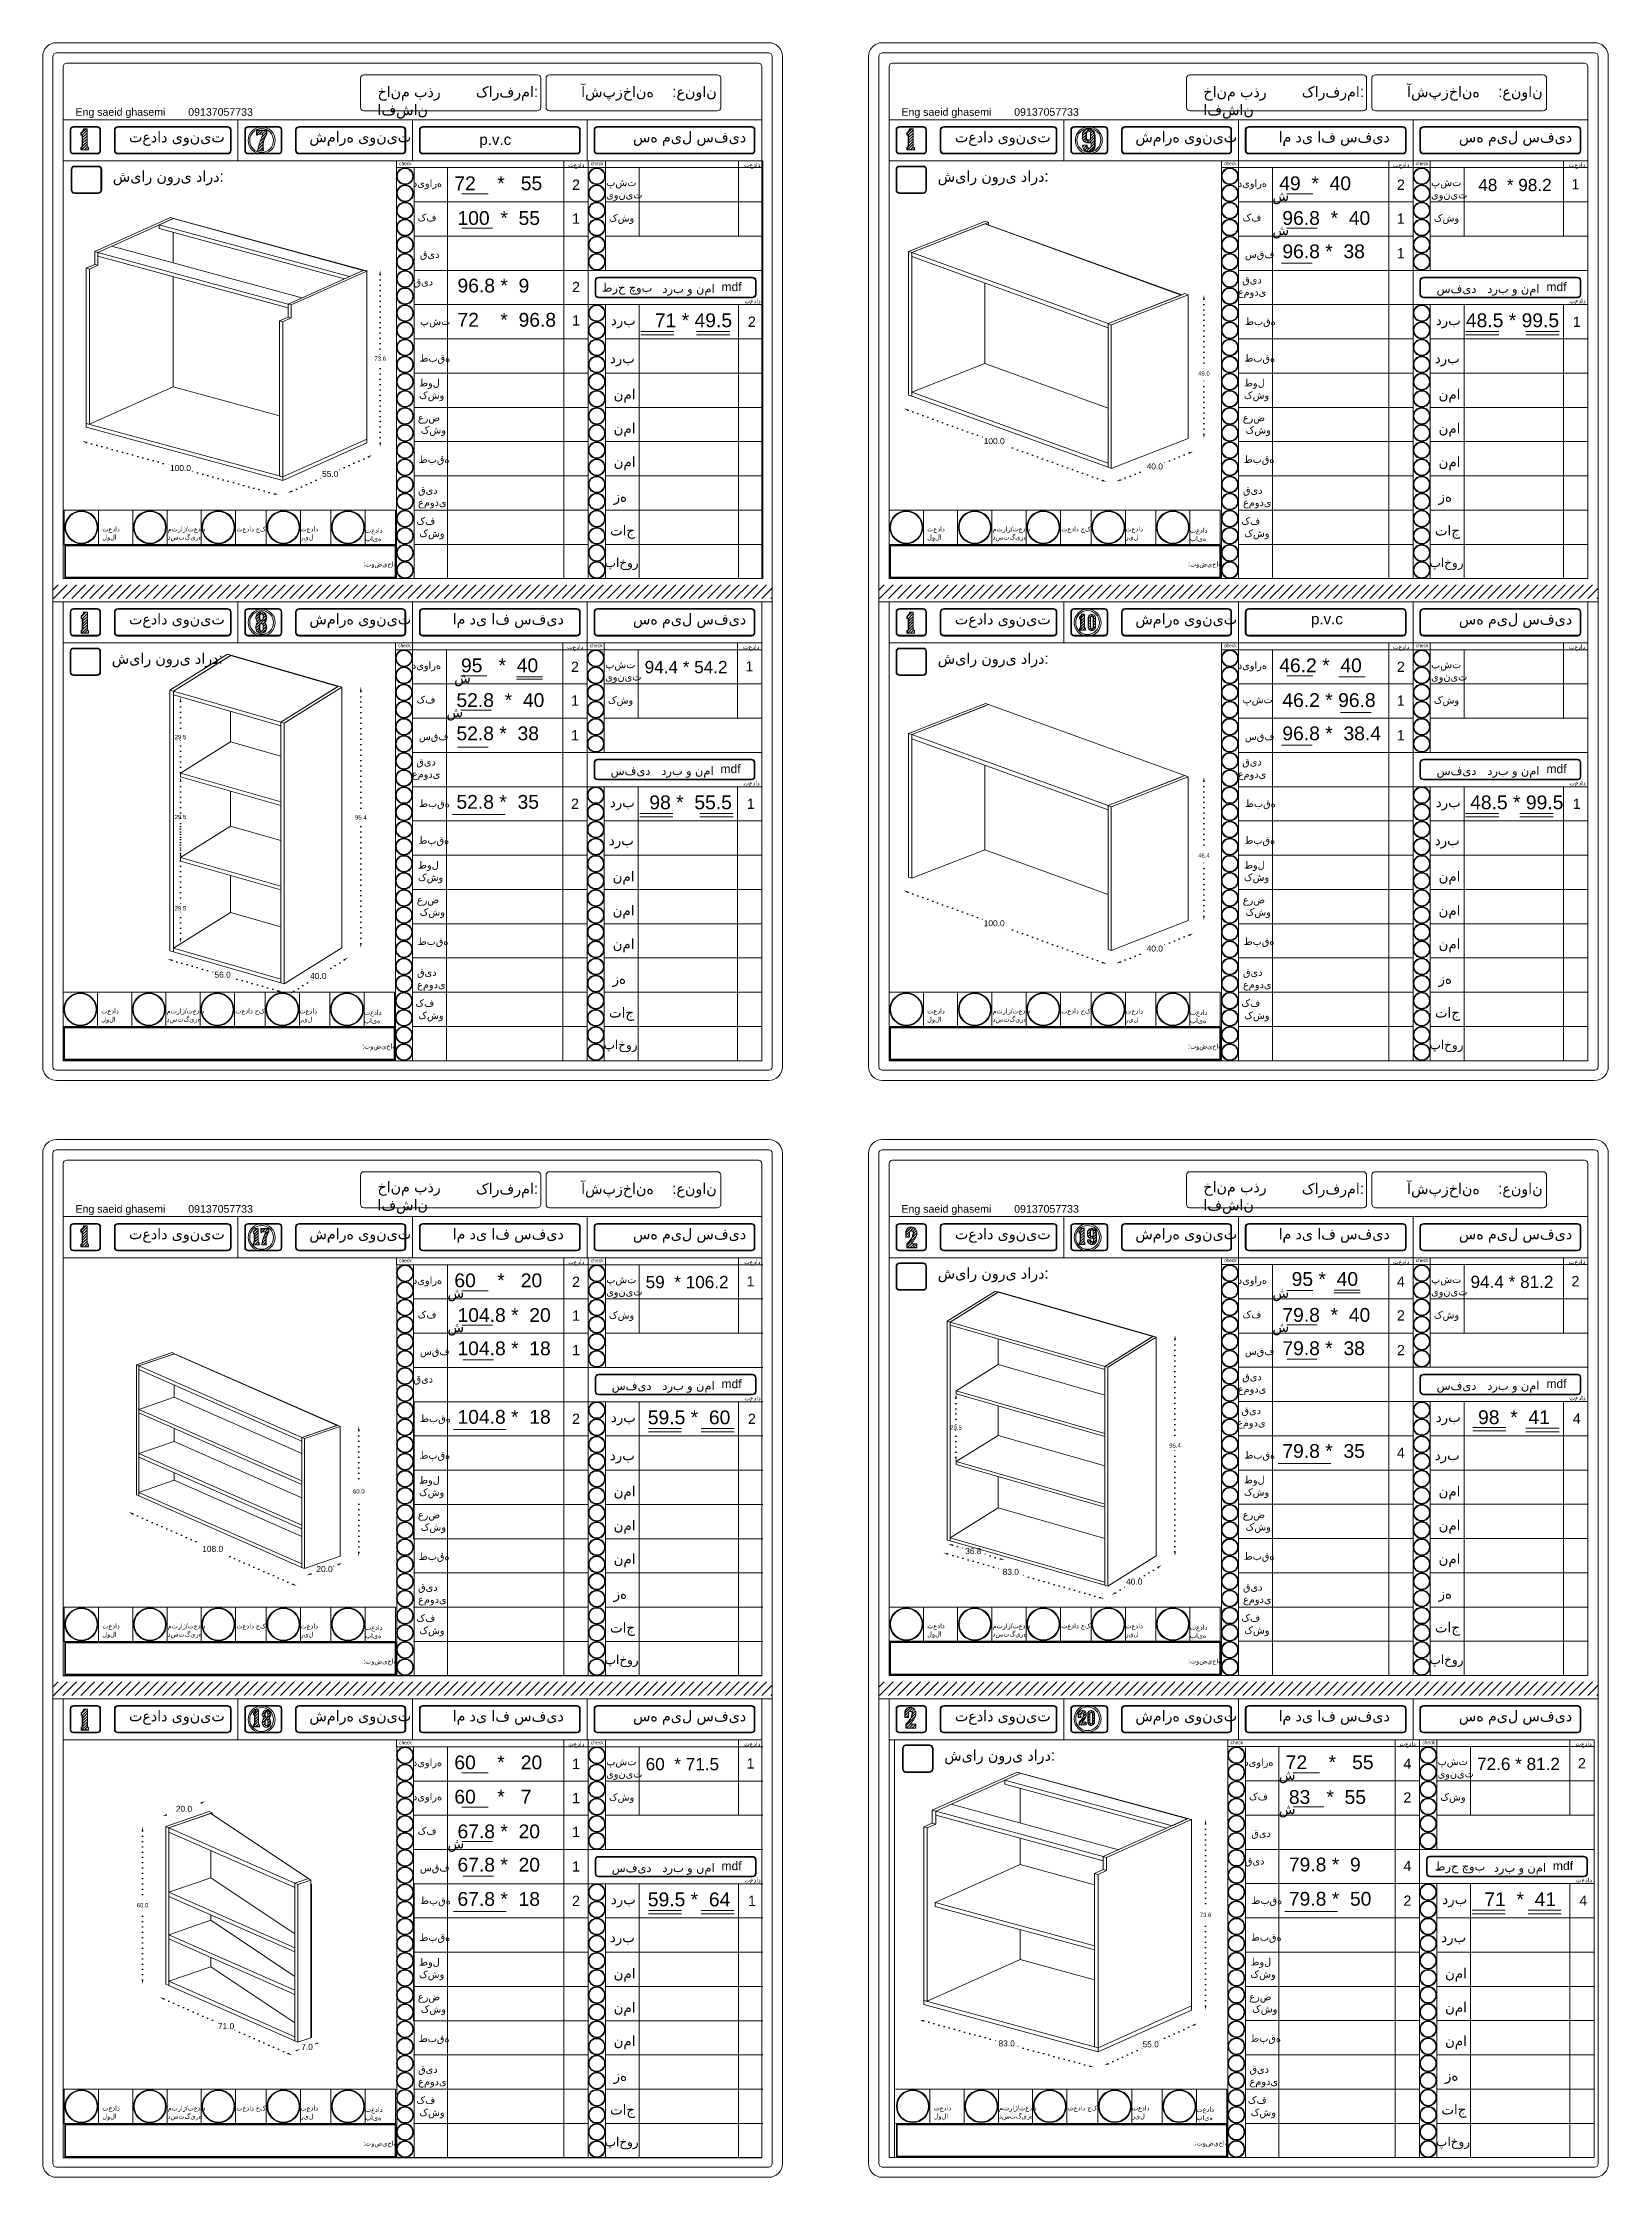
# Model space of a CAD drawing. Header units: inches. Extents: x -1979 to 7680, y -968 to 3127.
# Drawn here: x 3338 to 4252, y 1880 to 3127 of the extents above; entities that cross this region are included whole.
import ezdxf

# ---------------------------------------------------------------- set-up
doc = ezdxf.new("R2010")
doc.units = ezdxf.units.IN
doc.header["$MEASUREMENT"] = 0
doc.linetypes.add('ACAD_ISO07W100', pattern=[3, 0, -3])
doc.styles.get("Standard").update_dxf_attribs({"font": 'arial.ttf'})
doc.dimstyles.new('Copy of Standard', dxfattribs={"dimtxt": 2.5, "dimasz": 2.5, "dimexe": 0.18, "dimexo": 0.0625, "dimgap": 0.09, "dimtad": 0, "dimtih": 1, "dimtoh": 1, "dimdec": 1, "dimzin": 0, "dimdsep": 46, "dimtxsty": 'Standard', "dimcen": 0.09, "dimse1": 1, "dimse2": 1, "dimadec": 0, "dimazin": 0, "dimtfac": 1, "dimtdec": 1, "dimtix": 1, "dimtofl": 0, "dimtmove": 0, "dimatfit": 3, "dimfxl": 1, "dimtolj": 1, "dimtzin": 0, "dimarcsym": 0})
doc.dimstyles.get("Standard").update_dxf_attribs({"dimtxt": 3.5, "dimasz": 2.5, "dimexe": 0.18, "dimexo": 0.0625, "dimgap": 0.09, "dimtad": 0, "dimtih": 1, "dimtoh": 1, "dimdec": 1, "dimzin": 0, "dimdsep": 46, "dimtxsty": 'Standard', "dimcen": 0.09, "dimse1": 1, "dimse2": 1, "dimadec": 0, "dimazin": 0, "dimtfac": 1, "dimtdec": 1, "dimtix": 1, "dimtofl": 0, "dimtmove": 0, "dimatfit": 3, "dimfxl": 1, "dimtolj": 1, "dimtzin": 0, "dimarcsym": 0})
pattern_1 = [(45, (2734.7681, 2999.8932), (-0.8148213, 0.8148213), [])]
pattern_2 = [(45, (2753.8206, 2718.9171), (-0.8148213, 0.8148213), [])]
pattern_3 = [(45, (3361.6426, 3334.1833), (-0.8148213, 0.8148213), [])]
pattern_4 = [(45, (3253.2287, 3000.6181), (-0.8148213, 0.8148213), [])]

msp = doc.modelspace()

# ---------------------------------------------------------------- texts
at = {"lineweight": 20, "attachment_point": 1}
for s, width, gutter_width, heights, insert, char_height in [('خانم بذر افشان', 63.6911, 164.79, [0], (3533.5, 3101.45), 6.3113), ('{\\fArial|b0|i0|c178|p34;کارفرما:}', 0.2338, 164.79, [0], (3591, 3101.45), 6.3113), ('آشپزخانه', 22.2332, 164.79, [0], (3652.5, 3101.45), 6.311), (':عنوان', 22.2332, 164.79, [0], (3705.68, 3101.45), 6.311), ('خانم بذر افشان', 63.6911, 164.79, [0], (4015.87, 3101.45), 6.3113), ('{\\fArial|b0|i0|c178|p34;کارفرما:}', 0.2338, 164.79, [0], (4073.37, 3101.45), 6.3113), ('آشپزخانه', 22.2332, 164.79, [0], (4134.87, 3101.45), 6.311), (':عنوان', 22.2332, 164.79, [0], (4188.04, 3101.45), 6.311), ('{\\fArial|b0|i0|c178|p34;Eng saeid ghasemi}', 79.2452, 164.79, [0], (3357.17, 3088.64), 4.4179), ('{\\fArial|b0|i0|c178|p34;09137057733 }', 65.4498, 164.79, [0], (3423.01, 3088.64), 4.4179), ('{\\fArial|b0|i0|c178|p34;Eng saeid ghasemi}', 79.2452, 164.79, [0], (3839.54, 3088.64), 4.4179), ('{\\fArial|b0|i0|c178|p34;09137057733 }', 65.4498, 164.79, [0], (3905.38, 3088.64), 4.4179), ('{\\fArial|b0|i0|c178|p34;تعداد یونیت}', 65.4498, 164.79, [0], (3388.38, 3075.06), 6.3113), ('{\\fArial|b0|i0|c178|p34;شماره یونیت}', 65.4498, 164.79, [0], (3493.8, 3075.06), 6.3113), ('p.v.c', 32.7249, 164.79, [0], (3593.02, 3073.54), 6.311), ('{\\fArial|b0|i0|c178|p34;سه میل سفید}', 65.4498, 164.79, [0], (3682.74, 3075.06), 6.3113), ('{\\fArial|b0|i0|c178|p34;تعداد یونیت}', 65.4498, 164.79, [0], (3870.75, 3075.06), 6.3113), ('{\\fArial|b0|i0|c178|p34;شماره یونیت}', 65.4498, 164.79, [0], (3976.17, 3075.06), 6.3113), ('{\\fArial|b0|i0|c178|p34;ام دی اف سفید}', 65.4498, 164.79, [0], (4059.78, 3075.06), 6.3113), ('{\\fArial|b0|i0|c178|p34;سه میل سفید}', 65.4498, 164.79, [0], (4165.11, 3075.06), 6.3113), ('{\\fArial|b0|i0|c178|p34;check}', 8.1204, 164.79, [0], (3546.18, 3057.36), 2.0101), ('{\\fArial|b0|i0|c178|p34;تعداد }', 11.7486, 164.79, [0], (3644.86, 3056.95), 2.6665), ('{\\fArial|b0|i0|c178|p34;check}', 8.423, 164.79, [0], (3658.18, 3057.36), 2.0101), ('{\\fArial|b0|i0|c178|p34;تعداد }', 10.9902, 164.79, [0], (3747.62, 3056.95), 2.6665), ('{\\fArial|b0|i0|c178|p34;check}', 8.1204, 164.79, [0], (4027.95, 3057.36), 2.0101), ('{\\fArial|b0|i0|c178|p34;تعداد }', 11.7486, 164.79, [0], (4126.62, 3056.95), 2.6665), ('{\\fArial|b0|i0|c178|p34;check}', 8.423, 164.79, [0], (4139.95, 3057.36), 2.0101), ('{\\fArial|b0|i0|c178|p34;تعداد }', 10.9902, 164.79, [0], (4229.38, 3056.95), 2.6665), ('{\\fArial|b0|i0|c178|p34;شیار نوری دارد:}', 65.4498, 164.79, [0], (3378.98, 3052.02), 6.3113), ('{\\fArial|b0|i0|c178|p34;شیار نوری دارد:}', 65.4498, 164.79, [0], (3378.98, 3052.02), 6.3113), ('{\\fArial|b0|i0|c178|p34;دیواره }', 17.3175, 247.18, [0], (3554.25, 3047.03), 4.3074), ('72    *   55', 61.9823, 462.54, [8.23], (3578.42, 3048.84), 8.0603), ('2{\\fArial|b0|i0|c178|p34; }', 8.5903, 164.79, [0], (3647.13, 3046.97), 6), ('{\\fArial|b0|i0|c178|p34;پشت \\Pیونیت}', 19.3052, 247.18, [0], (3667.11, 3047.48), 4.3074), ('{\\fArial|b0|i0|c178|p34;شیار نوری دارد:}', 65.4498, 164.79, [0], (3860.75, 3052.02), 6.3113), ('{\\fArial|b0|i0|c178|p34;شیار نوری دارد:}', 65.4498, 164.79, [0], (3860.75, 3052.02), 6.3113), ('{\\fArial|b0|i0|c178|p34;دیواره }', 17.3175, 247.18, [0], (4036.01, 3047.03), 4.3074), ('49  *  40', 61.9823, 462.54, [8.23], (4060.18, 3048.84), 8.06), ('2{\\fArial|b0|i0|c178|p34; }', 8.5903, 164.79, [0], (4128.89, 3046.97), 6), ('{\\fArial|b0|i0|c178|p34;پشت \\Pیونیت}', 19.3052, 247.18, [0], (4148.87, 3047.48), 4.3074), ('48  * 98.2', 58.0086, 411.15, [7.32], (4176.42, 3047.4), 7.165), ('1{\\fArial|b0|i0|c178|p34; }', 8.5903, 164.79, [0], (4230.85, 3047.24), 6), ('{\\fArial|b0|i0|c178|p34;ش}', 15.3157, 346.26, [0], (4056.18, 3040.59), 6.0339), ('{\\fArial|b0|i0|c178|p34;کف }', 15.3367, 247.18, [0], (3556.99, 3027.03), 4.3074), ('100  *  55', 65.2593, 462.54, [8.23], (3580.25, 3028.56), 8.06), ('1{\\fArial|b0|i0|c178|p34; }', 8.5903, 164.79, [0], (3647.13, 3027.24), 6), ('{\\fArial|b0|i0|c178|p34;کشو }', 17.7019, 247.18, [0], (3668.71, 3026.76), 4.3074), ('{\\fArial|b0|i0|c178|p34;کف }', 15.3367, 247.18, [0], (4038.75, 3027.03), 4.3074), ('{\\fArial|b0|i0|c178|p34;ش}', 15.3157, 346.26, [0], (4056.18, 3020.59), 6.0339), ('96.8  *  40', 65.2593, 462.54, [0], (4062.01, 3028.56), 8.0603), ('1{\\fArial|b0|i0|c178|p34; }', 8.5903, 164.79, [0], (4128.89, 3027.24), 6), ('{\\fArial|b0|i0|c178|p34;کشو }', 17.7019, 247.18, [0], (4150.48, 3026.76), 4.3074), ('{\\fArial|b0|i0|c178|p34;قید}', 20.995, 247.18, [0], (3558.34, 3005.56), 4.3074), ('{\\fArial|b0|i0|c178|p34;سقف}', 20.995, 247.18, [0], (4040.11, 3005.56), 4.3074), ('96.8 *  38', 66.8047, 462.54, [0], (4062.01, 3009.11), 8.06), ('1{\\fArial|b0|i0|c178|p34; }', 8.5903, 164.79, [0], (4128.89, 3006.97), 6), ('{\\fArial|b0|i0|c178|p34;قید  }', 21.1589, 247.18, [0], (3554.61, 2989.43), 4.3074), ('96.8 *  9', 66.8047, 462.54, [0], (3580.25, 2989.11), 8.06), ('2{\\fArial|b0|i0|c178|p34; }', 8.5903, 164.79, [0], (3647.13, 2987.24), 6), ('طرح چوب', 37.9723, 164.79, [0], (3664.61, 2986.5), 5.058), ('{\\fArial|b0|i0|c178|p34;درب و نما}', 36.0682, 164.79, [0], (3699.95, 2985.86), 5.0582), ('mdf', 17.2431, 132.07, [0], (3734.45, 2986.91), 5.058), ('\\pxqc;{\\fArial|b0|i0|c178|p34;قید\\Pعمودی  }', 21.1589, 247.18, [0], (4033.69, 2990.67), 4.3074), ('{\\fArial|b0|i0|c178|p34;سفید}', 37.9723, 164.79, [0], (4152.1, 2985.86), 5.0582), ('{\\fArial|b0|i0|c178|p34;درب و نما}', 36.0682, 164.79, [0], (4181.71, 2985.86), 5.0582), ('mdf', 17.2431, 132.07, [0], (4216.22, 2986.91), 5.058), ('72    *  96.8', 66.8047, 462.54, [0], (3580.25, 2969.11), 8.0603), ('1{\\fArial|b0|i0|c178|p34; }', 8.5903, 164.79, [0], (3647.13, 2967.74), 6), ('71 * 49.5', 65.2593, 462.54, [8.23], (3695.53, 2968.84), 8.06), ('{\\fArial|b0|i0|c178|p34;تعداد }', 10.7715, 164.79, [0], (3747.83, 2977.39), 2.6665), ('2{\\fArial|b0|i0|c178|p34; }', 8.5903, 164.79, [0], (3749.86, 2966.97), 6), ('48.5 * 99.5', 65.2593, 462.54, [8.23], (4169.18, 2968.84), 8.0603), ('{\\fArial|b0|i0|c178|p34;تعداد }', 10.7715, 164.79, [0], (4229.6, 2977.39), 2.6665), ('1{\\fArial|b0|i0|c178|p34; }', 8.5903, 164.79, [0], (4231.62, 2966.97), 6), ('{\\fArial|b0|i0|c178|p34;پشت}', 16.0176, 247.18, [0], (3558.4, 2966.36), 4.3074), ('{\\fArial|b0|i0|c178|p34;درب}', 20.6748, 340.12, [0], (3669.8, 2967.94), 5.927), ('{\\fArial|b0|i0|c178|p34;طبقه}', 98.1747, 247.18, [0], (4040.16, 2966.36), 4.3074), ('{\\fArial|b0|i0|c178|p34;درب}', 20.6748, 340.12, [0], (4151.57, 2967.94), 5.927), ('{\\fArial|b0|i0|c178|p34;طبقه}', 14.1457, 164.79, [0], (3558.03, 2944.9), 4.3074), ('{\\fArial|b0|i0|c178|p34;درب}', 13.4202, 164.79, [0], (3669.22, 2945.73), 5.927), ('{\\fArial|b0|i0|c178|p34;طبقه}', 14.1457, 164.79, [0], (4039.8, 2944.9), 4.3074), ('{\\fArial|b0|i0|c178|p34;درب}', 13.4202, 164.79, [0], (4150.98, 2945.73), 5.927), ('{\\fArial|b0|i0|c178|p34;طول \\Pکشو}', 17.6756, 164.79, [0], (3557.8, 2930.46), 4.3074), ('{\\fArial|b0|i0|c178|p34;طول \\Pکشو}', 17.6756, 164.79, [0], (4039.56, 2930.46), 4.3074), ('{\\fArial|b0|i0|c178|p34;نما}', 11.1787, 164.79, [0], (3671.46, 2924.56), 5.927), ('{\\fArial|b0|i0|c178|p34;نما}', 11.1787, 164.79, [0], (4153.22, 2924.56), 5.927), ('{\\fArial|b0|i0|c178|p34;عرض \\P کشو}', 18.5758, 164.79, [0], (3557.12, 2910.16), 4.3074), ('{\\fArial|b0|i0|c178|p34;نما}', 11.1787, 164.79, [0], (3671.46, 2904.67), 5.927), ('{\\fArial|b0|i0|c178|p34;عرض \\P کشو}', 18.5758, 164.79, [0], (4038.88, 2910.16), 4.3074), ('{\\fArial|b0|i0|c178|p34;نما}', 11.1787, 164.79, [0], (4153.22, 2904.67), 5.927), ('{\\fArial|b0|i0|c178|p34;طبقه}', 14.2061, 164.79, [0], (3557.66, 2885.85), 4.3074), ('{\\fArial|b0|i0|c178|p34;نما}', 11.1787, 164.79, [0], (3671.46, 2885.13), 5.927), ('{\\fArial|b0|i0|c178|p34;طبقه}', 14.2061, 164.79, [0], (4039.42, 2885.85), 4.3074), ('{\\fArial|b0|i0|c178|p34;نما}', 11.1787, 164.79, [0], (4153.22, 2885.13), 5.927), ('{\\fArial|b0|i0|c178|p34;قید \\Pعمودی}', 14.0099, 164.79, [0], (3557.26, 2867.83), 4.3074), ('{\\fArial|b0|i0|c178|p34;قید \\Pعمودی}', 14.0099, 164.79, [0], (4039.03, 2867.83), 4.3074), ('{\\fArial|b0|i0|c178|p34;زه}', 11.2031, 164.79, [0], (3671.44, 2864.87), 5.927), ('{\\fArial|b0|i0|c178|p34;زه}', 11.2031, 164.79, [0], (4153.2, 2864.87), 5.927), ('تعداد لولا', 17.7752, 164.79, [0], (3372.83, 2844.4), 2.872), ('متراژ/تعداد\\Pدستگیره', 19.6171, 164.79, [0], (3410.99, 2844.4), 2.8716), ('تعداد جک', 17.466, 164.79, [0], (3451.13, 2844.4), 2.872), ('تعداد ریل', 17.6808, 164.79, [0], (3488.6, 2844.4), 2.872), ('تعداد پایه', 17.7105, 164.79, [0], (3526.28, 2843.55), 2.872), ('{\\fArial|b0|i0|c178|p34;کف }\\P{\\fArial|b0|i0|c178|p34; کشو}', 17.5398, 164.79, [0], (3556.29, 2849.82), 4.3074), ('{\\fArial|b0|i0|c178|p34;تاج}', 13.2883, 164.79, [0], (3669.35, 2845.06), 5.927), ('تعداد لولا', 17.7752, 164.79, [0], (3854.59, 2844.4), 2.872), ('متراژ/تعداد\\Pدستگیره', 19.6171, 164.79, [0], (3892.75, 2844.4), 2.8716), ('تعداد جک', 17.466, 164.79, [0], (3932.89, 2844.4), 2.872), ('تعداد ریل', 17.6808, 164.79, [0], (3970.36, 2844.4), 2.872), ('تعداد پایه', 17.7105, 164.79, [0], (4008.04, 2843.55), 2.872), ('{\\fArial|b0|i0|c178|p34;کف }\\P{\\fArial|b0|i0|c178|p34; کشو}', 17.5398, 164.79, [0], (4038.06, 2849.82), 4.3074), ('{\\fArial|b0|i0|c178|p34;تاج}', 13.2883, 164.79, [0], (4151.11, 2845.06), 5.927), (':توضیحات', 18.5601, 164.79, [0], (3525.25, 2823.87), 2.872), ('{\\fArial|b0|i0|c178|p34;پاخور}', 12.8103, 147.32, [0], (3666.26, 2826), 5.2987), (':توضیحات', 65.4498, 164.79, [0], (4007.01, 2823.87), 2.872), ('{\\fArial|b0|i0|c178|p34;پاخور}', 12.8103, 147.32, [0], (4148.02, 2826), 5.2987), ('{\\fArial|b0|i0|c178|p34;تعداد یونیت}', 65.4498, 164.79, [0], (3388.38, 2793.54), 6.3113), ('{\\fArial|b0|i0|c178|p34;شماره یونیت}', 65.4498, 164.79, [0], (3493.8, 2793.54), 6.3113), ('{\\fArial|b0|i0|c178|p34;ام دی اف سفید}', 65.4498, 164.79, [0], (3577.42, 2793.54), 6.3113), ('{\\fArial|b0|i0|c178|p34;سه میل سفید}', 65.4498, 164.79, [0], (3682.74, 2793.54), 6.3113), ('{\\fArial|b0|i0|c178|p34;تعداد یونیت}', 65.4498, 164.79, [0], (3870.75, 2793.54), 6.3113), ('{\\fArial|b0|i0|c178|p34;شماره یونیت}', 65.4498, 164.79, [0], (3976.17, 2793.54), 6.3113), ('{\\fArial|b0|i0|c178|p34;سه میل سفید}', 65.4498, 164.79, [0], (4165.11, 2793.54), 6.3113), ('p.v.c', 36.6128, 164.79, [0], (4078.72, 2793.54), 6.311), ('{\\fArial|b0|i0|c178|p34;شیار نوری دارد:}', 65.4498, 164.79, [0], (3378.38, 2770.5), 6.3113), ('{\\fArial|b0|i0|c178|p34;شیار نوری دارد:}', 65.4498, 164.79, [0], (3378.38, 2770.5), 6.3113), ('{\\fArial|b0|i0|c178|p34;check}', 8.1204, 164.79, [0], (3545.58, 2775.85), 2.0101), ('95   *  40', 61.9823, 462.54, [8.23], (3582.31, 2767.32), 8.06), ('{\\fArial|b0|i0|c178|p34;تعداد }', 11.7486, 164.79, [0], (3644.25, 2775.44), 2.6665), ('{\\fArial|b0|i0|c178|p34;check}', 8.423, 164.79, [0], (3657.58, 2775.85), 2.0101), ('{\\fArial|b0|i0|c178|p34;تعداد }', 10.9902, 164.79, [0], (3747.01, 2775.44), 2.6665), ('{\\fArial|b0|i0|c178|p34;شیار نوری دارد:}', 65.4498, 164.79, [0], (3860.75, 2770.5), 6.3113), ('{\\fArial|b0|i0|c178|p34;شیار نوری دارد:}', 65.4498, 164.79, [0], (3860.75, 2770.5), 6.3113), ('{\\fArial|b0|i0|c178|p34;check}', 8.1204, 164.79, [0], (4027.95, 2775.85), 2.0101), ('46.2 *  40', 61.9823, 462.54, [8.23], (4060.18, 2767.32), 8.06), ('{\\fArial|b0|i0|c178|p34;تعداد }', 11.7486, 164.79, [0], (4126.62, 2775.44), 2.6665), ('{\\fArial|b0|i0|c178|p34;check}', 8.423, 164.79, [0], (4139.95, 2775.85), 2.0101), ('{\\fArial|b0|i0|c178|p34;تعداد }', 10.9902, 164.79, [0], (4229.38, 2775.44), 2.6665), ('{\\fArial|b0|i0|c178|p34;دیواره }', 17.3175, 247.18, [0], (3553.65, 2765.51), 4.3074), ('{\\fArial|b0|i0|c178|p34;ش}', 15.3157, 346.26, [0], (3578.31, 2759.07), 6.0339), ('2{\\fArial|b0|i0|c178|p34; }', 8.5903, 164.79, [0], (3646.53, 2765.45), 6), ('{\\fArial|b0|i0|c178|p34;پشت \\Pیونیت}', 19.3052, 247.18, [0], (3666.51, 2765.96), 4.3074), ('94.4 * 54.2', 58.0086, 411.15, [7.32], (3689.56, 2765.89), 7.1647), ('1{\\fArial|b0|i0|c178|p34; }', 8.5903, 164.79, [0], (3748.48, 2765.72), 6), ('{\\fArial|b0|i0|c178|p34;دیواره }', 17.3175, 247.18, [0], (4036.01, 2765.51), 4.3074), ('2{\\fArial|b0|i0|c178|p34; }', 8.5903, 164.79, [0], (4128.89, 2765.45), 6), ('{\\fArial|b0|i0|c178|p34;پشت \\Pیونیت}', 19.3052, 247.18, [0], (4148.87, 2765.96), 4.3074), ('{\\fArial|b0|i0|c178|p34;کف }', 15.3367, 247.18, [0], (3556.39, 2745.51), 4.3074), ('52.8  *  40', 65.2593, 462.54, [0], (3579.64, 2747.04), 8.0603), ('1{\\fArial|b0|i0|c178|p34; }', 8.5903, 164.79, [0], (3646.53, 2745.72), 6), ('{\\fArial|b0|i0|c178|p34;کشو }', 17.7019, 247.18, [0], (3668.11, 2745.24), 4.3074), ('پشت ', 15.3367, 247.18, [0], (4038.75, 2745.51), 4.307), ('46.2 * 96.8', 65.2593, 462.54, [0], (4062.01, 2747.04), 8.0603), ('1{\\fArial|b0|i0|c178|p34; }', 8.5903, 164.79, [0], (4128.89, 2745.72), 6), ('{\\fArial|b0|i0|c178|p34;کشو }', 17.7019, 247.18, [0], (4150.48, 2745.24), 4.3074), ('{\\fArial|b0|i0|c178|p34;ش}', 15.3157, 346.26, [0], (3573.81, 2739.07), 6.0339), ('{\\fArial|b0|i0|c178|p34;سقف}', 20.995, 247.18, [0], (3557.74, 2724.04), 4.3074), ('52.8 *  38', 66.8047, 462.54, [0], (3579.64, 2727.59), 8.06), ('1{\\fArial|b0|i0|c178|p34; }', 8.5903, 164.79, [0], (3646.53, 2725.45), 6), ('{\\fArial|b0|i0|c178|p34;سقف}', 20.995, 247.18, [0], (4040.11, 2724.04), 4.3074), ('96.8 *  38.4', 66.8047, 462.54, [0], (4062.01, 2727.59), 8.0603), ('1{\\fArial|b0|i0|c178|p34; }', 8.5903, 164.79, [0], (4128.89, 2725.45), 6), ('\\pxqc;{\\fArial|b0|i0|c178|p34;قید\\Pعمودی  }', 21.1589, 247.18, [0], (3551.32, 2709.16), 4.3074), ('mdf', 17.2431, 132.07, [0], (3733.85, 2705.39), 5.058), ('\\pxqc;{\\fArial|b0|i0|c178|p34;قید\\Pعمودی  }', 21.1589, 247.18, [0], (4033.69, 2709.16), 4.3074), ('mdf', 17.2431, 132.07, [0], (4216.22, 2705.39), 5.058), ('{\\fArial|b0|i0|c178|p34;سفید}', 37.9723, 164.79, [0], (3669.73, 2704.35), 5.0582), ('{\\fArial|b0|i0|c178|p34;درب و نما}', 36.0682, 164.79, [0], (3699.34, 2704.35), 5.0582), ('{\\fArial|b0|i0|c178|p34;تعداد }', 10.7715, 164.79, [0], (3747.23, 2695.87), 2.6665), ('{\\fArial|b0|i0|c178|p34;سفید}', 37.9723, 164.79, [0], (4152.1, 2704.35), 5.0582), ('{\\fArial|b0|i0|c178|p34;درب و نما}', 36.0682, 164.79, [0], (4181.71, 2704.35), 5.0582), ('{\\fArial|b0|i0|c178|p34;تعداد }', 10.7715, 164.79, [0], (4229.6, 2695.87), 2.6665), ('{\\fArial|b0|i0|c178|p34;طبقه}', 98.1747, 247.18, [0], (3557.79, 2684.84), 4.3074), ('52.8 *  35', 65.2593, 462.54, [0], (3579.64, 2687.59), 8.06), ('2{\\fArial|b0|i0|c178|p34; }', 8.5903, 164.79, [0], (3646.53, 2685.45), 6), ('{\\fArial|b0|i0|c178|p34;درب}', 20.6748, 340.12, [0], (3669.2, 2686.43), 5.927), ('98 *  55.5', 65.2593, 462.54, [8.23], (3692.31, 2687.32), 8.06), ('1 ', 8.5903, 164.79, [0], (3749.25, 2685.45), 6), ('{\\fArial|b0|i0|c178|p34;طبقه}', 98.1747, 247.18, [0], (4040.16, 2684.84), 4.3074), ('{\\fArial|b0|i0|c178|p34;درب}', 20.6748, 340.12, [0], (4151.57, 2686.43), 5.927), ('48.5 * 99.5', 65.2593, 462.54, [8.23], (4171.68, 2687.32), 8.0603), ('1 ', 8.5903, 164.79, [0], (4231.62, 2685.45), 6), ('{\\fArial|b0|i0|c178|p34;طبقه}', 14.1457, 164.79, [0], (3557.43, 2663.38), 4.3074), ('{\\fArial|b0|i0|c178|p34;درب}', 13.4202, 164.79, [0], (3668.61, 2664.21), 5.927), ('{\\fArial|b0|i0|c178|p34;طبقه}', 14.1457, 164.79, [0], (4039.8, 2663.38), 4.3074), ('{\\fArial|b0|i0|c178|p34;درب}', 13.4202, 164.79, [0], (4150.98, 2664.21), 5.927), ('{\\fArial|b0|i0|c178|p34;طول \\Pکشو}', 17.6756, 164.79, [0], (3557.19, 2648.94), 4.3074), ('{\\fArial|b0|i0|c178|p34;نما}', 11.1787, 164.79, [0], (3670.86, 2643.04), 5.927), ('{\\fArial|b0|i0|c178|p34;طول \\Pکشو}', 17.6756, 164.79, [0], (4039.56, 2648.94), 4.3074), ('{\\fArial|b0|i0|c178|p34;نما}', 11.1787, 164.79, [0], (4153.22, 2643.04), 5.927), ('{\\fArial|b0|i0|c178|p34;عرض \\P کشو}', 18.5758, 164.79, [0], (3556.51, 2628.64), 4.3074), ('{\\fArial|b0|i0|c178|p34;نما}', 11.1787, 164.79, [0], (3670.86, 2623.15), 5.927), ('{\\fArial|b0|i0|c178|p34;عرض \\P کشو}', 18.5758, 164.79, [0], (4038.88, 2628.64), 4.3074), ('{\\fArial|b0|i0|c178|p34;نما}', 11.1787, 164.79, [0], (4153.22, 2623.15), 5.927), ('{\\fArial|b0|i0|c178|p34;طبقه}', 14.2061, 164.79, [0], (3557.05, 2604.33), 4.3074), ('{\\fArial|b0|i0|c178|p34;نما}', 11.1787, 164.79, [0], (3670.86, 2603.61), 5.927), ('{\\fArial|b0|i0|c178|p34;طبقه}', 14.2061, 164.79, [0], (4039.42, 2604.33), 4.3074), ('{\\fArial|b0|i0|c178|p34;نما}', 11.1787, 164.79, [0], (4153.22, 2603.61), 5.927), ('{\\fArial|b0|i0|c178|p34;قید \\Pعمودی}', 14.0099, 164.79, [0], (3556.66, 2586.31), 4.3074), ('{\\fArial|b0|i0|c178|p34;زه}', 11.2031, 164.79, [0], (3670.83, 2583.35), 5.927), ('{\\fArial|b0|i0|c178|p34;قید \\Pعمودی}', 14.0099, 164.79, [0], (4039.03, 2586.31), 4.3074), ('{\\fArial|b0|i0|c178|p34;زه}', 11.2031, 164.79, [0], (4153.2, 2583.35), 5.927), ('{\\fArial|b0|i0|c178|p34;کف }\\P{\\fArial|b0|i0|c178|p34; کشو}', 17.5398, 164.79, [0], (3555.69, 2568.31), 4.3074), ('{\\fArial|b0|i0|c178|p34;کف }\\P{\\fArial|b0|i0|c178|p34; کشو}', 17.5398, 164.79, [0], (4038.06, 2568.31), 4.3074), ('تعداد لولا', 17.7752, 164.79, [0], (3372.23, 2562.88), 2.872), ('متراژ/تعداد\\Pدستگیره', 19.6171, 164.79, [0], (3410.38, 2562.88), 2.8716), ('تعداد جک', 17.466, 164.79, [0], (3450.52, 2562.88), 2.872), ('تعداد ریل', 17.6808, 164.79, [0], (3487.99, 2562.88), 2.872), ('تعداد پایه', 17.7105, 164.79, [0], (3525.67, 2562.04), 2.872), ('{\\fArial|b0|i0|c178|p34;تاج}', 13.2883, 164.79, [0], (3668.75, 2563.54), 5.927), ('تعداد لولا', 17.7752, 164.79, [0], (3854.59, 2562.88), 2.872), ('متراژ/تعداد\\Pدستگیره', 19.6171, 164.79, [0], (3892.75, 2562.88), 2.8716), ('تعداد جک', 17.466, 164.79, [0], (3932.89, 2562.88), 2.872), ('تعداد ریل', 17.6808, 164.79, [0], (3970.36, 2562.88), 2.872), ('تعداد پایه', 17.7105, 164.79, [0], (4008.04, 2562.04), 2.872), ('{\\fArial|b0|i0|c178|p34;تاج}', 13.2883, 164.79, [0], (4151.11, 2563.54), 5.927), ('{\\fArial|b0|i0|c178|p34;پاخور}', 12.8103, 147.32, [0], (3665.65, 2544.48), 5.2987), ('{\\fArial|b0|i0|c178|p34;پاخور}', 12.8103, 147.32, [0], (4148.02, 2544.48), 5.2987), (':توضیحات', 65.4498, 164.79, [0], (3524.64, 2542.35), 2.872), (':توضیحات', 65.4498, 164.79, [0], (4007.01, 2542.35), 2.872), ('خانم بذر افشان', 63.6911, 164.79, [0], (3533.5, 2461.91), 6.3113), ('{\\fArial|b0|i0|c178|p34;کارفرما:}', 0.2338, 164.79, [0], (3591, 2460.88), 6.3113), ('آشپزخانه', 22.2332, 164.79, [0], (3652.5, 2460.88), 6.311), (':عنوان', 22.2332, 164.79, [0], (3705.68, 2460.88), 6.311), ('خانم بذر افشان', 63.6911, 164.79, [0], (4015.87, 2461.91), 6.3113), ('{\\fArial|b0|i0|c178|p34;کارفرما:}', 0.2338, 164.79, [0], (4073.37, 2460.88), 6.3113), ('آشپزخانه', 22.2332, 164.79, [0], (4134.87, 2460.88), 6.311), (':عنوان', 22.2332, 164.79, [0], (4188.04, 2460.88), 6.311), ('{\\fArial|b0|i0|c178|p34;Eng saeid ghasemi}', 79.2452, 164.79, [0], (3357.17, 2448.07), 4.4179), ('{\\fArial|b0|i0|c178|p34;09137057733 }', 65.4498, 164.79, [0], (3423.01, 2448.07), 4.4179), ('{\\fArial|b0|i0|c178|p34;Eng saeid ghasemi}', 79.2452, 164.79, [0], (3839.54, 2448.07), 4.4179), ('{\\fArial|b0|i0|c178|p34;09137057733 }', 65.4498, 164.79, [0], (3905.38, 2448.07), 4.4179), ('{\\fArial|b0|i0|c178|p34;تعداد یونیت}', 65.4498, 164.79, [0], (3388.38, 2434.48), 6.3113), ('{\\fArial|b0|i0|c178|p34;شماره یونیت}', 65.4498, 164.79, [0], (3493.8, 2434.48), 6.3113), ('{\\fArial|b0|i0|c178|p34;ام دی اف سفید}', 65.4498, 164.79, [0], (3577.42, 2434.48), 6.3113), ('{\\fArial|b0|i0|c178|p34;سه میل سفید}', 65.4498, 164.79, [0], (3682.74, 2434.48), 6.3113), ('{\\fArial|b0|i0|c178|p34;تعداد یونیت}', 65.4498, 164.79, [0], (3870.75, 2434.48), 6.3113), ('{\\fArial|b0|i0|c178|p34;شماره یونیت}', 65.4498, 164.79, [0], (3976.17, 2434.48), 6.3113), ('{\\fArial|b0|i0|c178|p34;ام دی اف سفید}', 65.4498, 164.79, [0], (4059.78, 2434.48), 6.3113), ('{\\fArial|b0|i0|c178|p34;سه میل سفید}', 65.4498, 164.79, [0], (4165.11, 2434.48), 6.3113), ('{\\fArial|b0|i0|c178|p34;check}', 65.4498, 164.79, [0], (3546.18, 2416.7), 2.0101), ('{\\fArial|b0|i0|c178|p34;دیواره }', 17.3175, 247.18, [0], (3554.25, 2406.37), 4.3074), ('60    *   20', 61.9823, 462.54, [8.23], (3578.42, 2408.17), 8.0603), ('{\\fArial|b0|i0|c178|p34;تعداد }', 65.4498, 164.79, [0], (3644.86, 2416.29), 2.6665), ('2{\\fArial|b0|i0|c178|p34; }', 8.5903, 164.79, [0], (3647.13, 2406.31), 6), ('{\\fArial|b0|i0|c178|p34;check}', 65.4498, 164.79, [0], (3658.18, 2416.7), 2.0101), ('{\\fArial|b0|i0|c178|p34;پشت \\Pیونیت}', 19.3052, 247.18, [0], (3667.11, 2406.82), 4.3074), ('59  * 106.2', 58.0086, 411.15, [7.32], (3690.16, 2406.74), 7.1647), ('{\\fArial|b0|i0|c178|p34;تعداد }', 10.9902, 164.79, [0], (3747.62, 2416.29), 2.6665), ('1{\\fArial|b0|i0|c178|p34; }', 8.5903, 164.79, [0], (3749.09, 2406.58), 6), ('{\\fArial|b0|i0|c178|p34;شیار نوری دارد:}', 65.4498, 164.79, [0], (3860.75, 2411.44), 6.3113), ('{\\fArial|b0|i0|c178|p34;شیار نوری دارد:}', 65.4498, 164.79, [0], (3860.75, 2411.44), 6.3113), ('{\\fArial|b0|i0|c178|p34;check}', 8.1204, 164.79, [0], (4027.95, 2416.79), 2.0101), ('{\\fArial|b0|i0|c178|p34;دیواره }', 17.3175, 247.18, [0], (4036.01, 2406.46), 4.3074), ('95 *  40', 61.9823, 462.54, [8.23], (4067.41, 2408.98), 8.06), ('{\\fArial|b0|i0|c178|p34;تعداد }', 11.7486, 164.79, [0], (4126.62, 2416.38), 2.6665), ('4', 8.5903, 164.79, [0], (4128.89, 2406.39), 6), ('{\\fArial|b0|i0|c178|p34;check}', 8.423, 164.79, [0], (4139.95, 2416.79), 2.0101), ('{\\fArial|b0|i0|c178|p34;پشت \\Pیونیت}', 19.3052, 247.18, [0], (4148.87, 2406.91), 4.3074), ('94.4 * 81.2', 58.0086, 411.15, [7.32], (4171.92, 2406.83), 7.1647), ('{\\fArial|b0|i0|c178|p34;تعداد }', 10.9902, 164.79, [0], (4229.38, 2416.38), 2.6665), ('2 ', 8.5903, 164.79, [0], (4230.85, 2406.67), 6), ('{\\fArial|b0|i0|c178|p34;ش}', 15.3157, 346.26, [0], (3574.42, 2399.93), 6.0339), ('{\\fArial|b0|i0|c178|p34;ش}', 15.3157, 346.26, [0], (4056.18, 2400.01), 6.0339), ('{\\fArial|b0|i0|c178|p34;کف }', 15.3367, 247.18, [0], (3556.99, 2386.36), 4.3074), ('104.8 *  20', 65.2593, 462.54, [0], (3580.25, 2387.9), 8.0603), ('1{\\fArial|b0|i0|c178|p34; }', 8.5903, 164.79, [0], (3647.13, 2386.58), 6), ('{\\fArial|b0|i0|c178|p34;کشو }', 17.7019, 247.18, [0], (3668.71, 2386.1), 4.3074), ('{\\fArial|b0|i0|c178|p34;کف }', 15.3367, 247.18, [0], (4038.75, 2386.45), 4.3074), ('79.8  *  40', 65.2593, 462.54, [0], (4062.01, 2387.99), 8.0603), ('2 ', 8.5903, 164.79, [0], (4128.89, 2386.67), 6), ('{\\fArial|b0|i0|c178|p34;کشو }', 17.7019, 247.18, [0], (4150.48, 2386.19), 4.3074), ('{\\fArial|b0|i0|c178|p34;ش}', 15.3157, 346.26, [0], (3574.42, 2379.93), 6.0339), ('104.8 *  18', 66.8047, 462.54, [0], (3580.25, 2368.45), 8.0603), ('{\\fArial|b0|i0|c178|p34;ش}', 15.3157, 346.26, [0], (4056.18, 2380.01), 6.0339), ('79.8 *  38', 66.8047, 462.54, [0], (4062.01, 2368.54), 8.06), ('سقف', 20.995, 247.18, [0], (3558.34, 2364.89), 4.307), ('1', 8.5903, 164.79, [0], (3647.13, 2366.39), 6), ('{\\fArial|b0|i0|c178|p34;سقف}', 20.995, 247.18, [0], (4040.11, 2364.98), 4.3074), ('2 ', 8.5903, 164.79, [0], (4128.89, 2366.39), 6), ('{\\fArial|b0|i0|c178|p34;قید  }', 21.1589, 247.18, [0], (3554.61, 2348.77), 4.3074), ('{\\fArial|b0|i0|c178|p34;سفید}', 37.9723, 164.79, [0], (3670.34, 2345.2), 5.0582), ('{\\fArial|b0|i0|c178|p34;درب و نما}', 36.0682, 164.79, [0], (3699.95, 2345.2), 5.0582), ('mdf', 17.2431, 132.07, [0], (3734.45, 2346.25), 5.058), ('\\pxqc;{\\fArial|b0|i0|c178|p34;قید\\Pعمودی  }', 21.1589, 247.18, [0], (4033.69, 2350.1), 4.3074), ('سفید', 37.9723, 164.79, [0], (4152.1, 2345.29), 5.058), ('{\\fArial|b0|i0|c178|p34;درب و نما}', 36.0682, 164.79, [0], (4181.71, 2345.29), 5.0582), ('mdf', 17.2431, 132.07, [0], (4216.22, 2346.34), 5.058), ('{\\fArial|b0|i0|c178|p34;تعداد }', 10.7715, 164.79, [0], (3747.83, 2336.73), 2.6665), ('{\\fArial|b0|i0|c178|p34;تعداد }', 10.7715, 164.79, [0], (4229.6, 2336.82), 2.6665), ('{\\fArial|b0|i0|c178|p34;طبقه}', 98.1747, 247.18, [0], (3558.4, 2325.7), 4.3074), ('104.8 *  18', 65.2593, 462.54, [0], (3580.25, 2328.45), 8.0603), ('2', 8.5903, 164.79, [0], (3647.13, 2326.31), 6), ('{\\fArial|b0|i0|c178|p34;درب}', 20.6748, 340.12, [0], (3669.8, 2327.28), 5.927), ('59.5 *  60', 65.2593, 462.54, [8.23], (3691.41, 2328.17), 8.06), ('2 ', 8.5903, 164.79, [0], (3749.86, 2326.31), 6), ('\\pxqc;{\\fArial|b0|i0|c178|p34;قید\\Pعمودی  }', 21.1589, 247.18, [0], (4033.28, 2330.38), 4.3074), ('{\\fArial|b0|i0|c178|p34;درب}', 20.6748, 340.12, [0], (4151.57, 2327.37), 5.927), ('98  *  41', 65.2593, 462.54, [8.23], (4176.3, 2328.26), 8.06), ('4', 8.5903, 164.79, [0], (4231.62, 2326.39), 6), ('79.8 *  35', 65.2593, 462.54, [0], (4062.01, 2308.54), 8.06), ('4 ', 8.5903, 164.79, [0], (4128.89, 2306.39), 6), ('{\\fArial|b0|i0|c178|p34;طبقه}', 14.1457, 164.79, [0], (3558.03, 2304.24), 4.3074), ('{\\fArial|b0|i0|c178|p34;درب}', 13.4202, 164.79, [0], (3669.22, 2305.07), 5.927), ('{\\fArial|b0|i0|c178|p34;طبقه}', 14.1457, 164.79, [0], (4039.8, 2304.33), 4.3074), ('{\\fArial|b0|i0|c178|p34;درب}', 13.4202, 164.79, [0], (4150.98, 2305.16), 5.927), ('{\\fArial|b0|i0|c178|p34;طول \\Pکشو}', 17.6756, 164.79, [0], (3557.8, 2289.8), 4.3074), ('{\\fArial|b0|i0|c178|p34;نما}', 11.1787, 164.79, [0], (3671.46, 2283.9), 5.927), ('{\\fArial|b0|i0|c178|p34;طول \\Pکشو}', 17.6756, 164.79, [0], (4039.56, 2289.89), 4.3074), ('{\\fArial|b0|i0|c178|p34;نما}', 11.1787, 164.79, [0], (4153.22, 2283.99), 5.927), ('{\\fArial|b0|i0|c178|p34;عرض \\P کشو}', 18.5758, 164.79, [0], (3557.12, 2269.5), 4.3074), ('{\\fArial|b0|i0|c178|p34;نما}', 11.1787, 164.79, [0], (3671.46, 2264.01), 5.927), ('{\\fArial|b0|i0|c178|p34;عرض \\P کشو}', 18.5758, 164.79, [0], (4038.88, 2269.58), 4.3074), ('{\\fArial|b0|i0|c178|p34;نما}', 11.1787, 164.79, [0], (4153.22, 2264.09), 5.927), ('{\\fArial|b0|i0|c178|p34;طبقه}', 14.2061, 164.79, [0], (3557.66, 2245.19), 4.3074), ('{\\fArial|b0|i0|c178|p34;نما}', 11.1787, 164.79, [0], (3671.46, 2244.47), 5.927), ('{\\fArial|b0|i0|c178|p34;طبقه}', 14.2061, 164.79, [0], (4039.42, 2245.28), 4.3074), ('{\\fArial|b0|i0|c178|p34;نما}', 11.1787, 164.79, [0], (4153.22, 2244.56), 5.927), ('{\\fArial|b0|i0|c178|p34;قید \\Pعمودی}', 14.0099, 164.79, [0], (3557.26, 2227.17), 4.3074), ('{\\fArial|b0|i0|c178|p34;زه}', 11.2031, 164.79, [0], (3671.44, 2224.2), 5.927), ('{\\fArial|b0|i0|c178|p34;قید \\Pعمودی}', 14.0099, 164.79, [0], (4039.03, 2227.26), 4.3074), ('{\\fArial|b0|i0|c178|p34;زه}', 11.2031, 164.79, [0], (4153.2, 2224.29), 5.927), ('{\\fArial|b0|i0|c178|p34;کف }\\P{\\fArial|b0|i0|c178|p34; کشو}', 17.5398, 164.79, [0], (3556.29, 2209.16), 4.3074), ('{\\fArial|b0|i0|c178|p34;کف }\\P{\\fArial|b0|i0|c178|p34; کشو}', 17.5398, 164.79, [0], (4038.06, 2209.25), 4.3074), ('تعداد لولا', 17.7752, 164.79, [0], (3372.83, 2203.73), 2.872), ('متراژ/تعداد\\Pدستگیره', 19.6171, 164.79, [0], (3410.99, 2203.74), 2.8716), ('تعداد جک', 17.466, 164.79, [0], (3451.13, 2203.74), 2.872), ('تعداد ریل', 17.6808, 164.79, [0], (3488.6, 2203.74), 2.872), ('تعداد پایه', 17.7105, 164.79, [0], (3526.28, 2202.89), 2.872), ('{\\fArial|b0|i0|c178|p34;تاج}', 13.2883, 164.79, [0], (3669.35, 2204.39), 5.927), ('تعداد لولا', 17.7752, 164.79, [0], (3854.59, 2203.82), 2.872), ('متراژ/تعداد\\Pدستگیره', 19.6171, 164.79, [0], (3892.75, 2203.82), 2.8716), ('تعداد جک', 17.466, 164.79, [0], (3932.89, 2203.82), 2.872), ('تعداد ریل', 17.6808, 164.79, [0], (3970.36, 2203.82), 2.872), ('تعداد پایه', 17.7105, 164.79, [0], (4008.04, 2202.98), 2.872), ('{\\fArial|b0|i0|c178|p34;تاج}', 13.2883, 164.79, [0], (4151.11, 2204.48), 5.927), (':توضیحات', 65.4498, 164.79, [0], (3525.25, 2183.2), 2.872), ('{\\fArial|b0|i0|c178|p34;پاخور}', 12.8103, 147.32, [0], (3666.26, 2185.34), 5.2987), (':توضیحات', 65.4498, 164.79, [0], (4007.01, 2183.29), 2.872), ('{\\fArial|b0|i0|c178|p34;پاخور}', 12.8103, 147.32, [0], (4148.02, 2185.43), 5.2987), ('{\\fArial|b0|i0|c178|p34;تعداد یونیت}', 65.4498, 164.79, [0], (3388.38, 2152.97), 6.3113), ('{\\fArial|b0|i0|c178|p34;شماره یونیت}', 65.4498, 164.79, [0], (3493.8, 2152.97), 6.3113), ('{\\fArial|b0|i0|c178|p34;ام دی اف سفید}', 65.4498, 164.79, [0], (3577.42, 2152.97), 6.3113), ('{\\fArial|b0|i0|c178|p34;سه میل سفید}', 65.4498, 164.79, [0], (3682.74, 2152.97), 6.3113), ('{\\fArial|b0|i0|c178|p34;تعداد یونیت}', 65.4498, 164.79, [0], (3870.75, 2152.97), 6.3113), ('{\\fArial|b0|i0|c178|p34;شماره یونیت}', 65.4498, 164.79, [0], (3976.17, 2152.97), 6.3113), ('{\\fArial|b0|i0|c178|p34;ام دی اف سفید}', 65.4498, 164.79, [0], (4059.78, 2152.97), 6.3113), ('{\\fArial|b0|i0|c178|p34;سه میل سفید}', 65.4498, 164.79, [0], (4165.11, 2152.97), 6.3113), ('{\\fArial|b0|i0|c178|p34;check}', 65.4498, 164.79, [0], (3546.18, 2135.18), 2.0101), ('{\\fArial|b0|i0|c178|p34;تعداد }', 65.4498, 164.79, [0], (3644.86, 2134.77), 2.6665), ('{\\fArial|b0|i0|c178|p34;check}', 65.4498, 164.79, [0], (3658.18, 2135.18), 2.0101), ('{\\fArial|b0|i0|c178|p34;تعداد }', 10.9902, 164.79, [0], (3747.62, 2134.77), 2.6665), ('{\\fArial|b0|i0|c178|p34;check}', 8.1204, 164.79, [0], (4031.74, 2135.27), 2.0101), ('{\\fArial|b0|i0|c178|p34;تعداد }', 11.7486, 164.79, [0], (4130.41, 2134.86), 2.6665), ('{\\fArial|b0|i0|c178|p34;check}', 8.423, 164.79, [0], (4143.74, 2135.27), 2.0101), ('{\\fArial|b0|i0|c178|p34;تعداد }', 10.9902, 164.79, [0], (4233.17, 2134.86), 2.6665), ('{\\fArial|b0|i0|c178|p34;دیواره }', 17.3175, 247.18, [0], (3554.25, 2124.85), 4.3074), ('60    *   20', 61.9823, 462.54, [8.23], (3578.42, 2126.66), 8.0603), ('1 ', 8.5903, 164.79, [0], (3647.13, 2124.79), 6), ('{\\fArial|b0|i0|c178|p34;پشت \\Pیونیت}', 19.3052, 247.18, [0], (3667.11, 2125.3), 4.3074), ('60  * 71.5', 58.0086, 411.15, [7.32], (3690.16, 2125.22), 7.165), ('1{\\fArial|b0|i0|c178|p34; }', 8.5903, 164.79, [0], (3749.09, 2125.06), 6), ('{\\fArial|b0|i0|c178|p34;شیار نوری دارد:}', 65.4498, 164.79, [0], (3864.54, 2129.93), 6.3113), ('{\\fArial|b0|i0|c178|p34;شیار نوری دارد:}', 65.4498, 164.79, [0], (3864.54, 2129.93), 6.3113), ('{\\fArial|b0|i0|c178|p34;دیواره }', 17.3175, 247.18, [0], (4039.81, 2124.94), 4.3074), ('72    *   55', 61.9823, 462.54, [8.23], (4063.97, 2126.75), 8.0603), ('4 ', 8.5903, 164.79, [0], (4132.69, 2124.88), 6), ('{\\fArial|b0|i0|c178|p34;پشت \\Pیونیت}', 19.3052, 247.18, [0], (4152.66, 2125.39), 4.3074), ('72.6 * 81.2', 58.0086, 411.15, [7.32], (4175.71, 2125.31), 7.1647), ('2 ', 8.5903, 164.79, [0], (4234.64, 2125.15), 6), ('60    *   7', 61.9823, 462.54, [8.23], (3578.42, 2106.66), 8.0603), ('{\\fArial|b0|i0|c178|p34;ش}', 15.3157, 346.26, [0], (4059.97, 2118.5), 6.0339), ('{\\fArial|b0|i0|c178|p34;دیواره }', 17.3175, 247.18, [0], (3554.25, 2104.85), 4.3074), ('1 ', 8.5903, 164.79, [0], (3647.13, 2104.79), 6), ('{\\fArial|b0|i0|c178|p34;کشو }', 17.7019, 247.18, [0], (3668.71, 2104.58), 4.3074), ('{\\fArial|b0|i0|c178|p34;کف }', 15.3367, 247.18, [0], (4042.55, 2104.94), 4.3074), ('{\\fArial|b0|i0|c178|p34;ش}', 15.3157, 346.26, [0], (4059.97, 2098.5), 6.0339), ('83   *  55', 65.2593, 462.54, [8.23], (4065.8, 2106.47), 8.06), ('2 ', 8.5903, 164.79, [0], (4132.69, 2105.15), 6), ('{\\fArial|b0|i0|c178|p34;کشو }', 17.7019, 247.18, [0], (4154.27, 2104.67), 4.3074), ('{\\fArial|b0|i0|c178|p34;کف }', 15.3367, 247.18, [0], (3556.99, 2084.85), 4.3074), ('67.8 *  20', 65.2593, 462.54, [0], (3580.25, 2086.38), 8.06), ('1{\\fArial|b0|i0|c178|p34; }', 8.5903, 164.79, [0], (3647.13, 2085.06), 6), ('{\\fArial|b0|i0|c178|p34;قید}', 20.995, 247.18, [0], (4043.9, 2083.47), 4.3074), ('{\\fArial|b0|i0|c178|p34;ش}', 15.3157, 346.26, [0], (3574.42, 2078.41), 6.0339), ('سقف', 20.995, 247.18, [0], (3558.34, 2063.38), 4.307), ('67.8 *  20', 66.8047, 462.54, [0], (3580.25, 2066.93), 8.06), ('1', 8.5903, 164.79, [0], (3647.13, 2064.88), 6), ('{\\fArial|b0|i0|c178|p34;سفید}', 37.9723, 164.79, [0], (3670.34, 2063.68), 5.0582), ('{\\fArial|b0|i0|c178|p34;درب و نما}', 36.0682, 164.79, [0], (3699.95, 2063.68), 5.0582), ('mdf', 17.2431, 132.07, [0], (3734.45, 2064.73), 5.058), ('{\\fArial|b0|i0|c178|p34;قید  }', 21.1589, 247.18, [0], (4040.16, 2067.34), 4.3074), ('79.8 *  9', 66.8047, 462.54, [0], (4065.8, 2067.02), 8.06), ('4 ', 8.5903, 164.79, [0], (4132.69, 2065.15), 6), ('طرح چوب', 37.9723, 164.79, [0], (4151.09, 2064.56), 5.058), ('{\\fArial|b0|i0|c178|p34;درب و نما}', 36.0682, 164.79, [0], (4185.5, 2063.77), 5.0582), ('mdf', 17.2431, 132.07, [0], (4220.01, 2064.82), 5.058), ('67.8 *  18', 65.2593, 462.54, [0], (3580.25, 2046.93), 8.06), ('2', 8.5903, 164.79, [0], (3647.13, 2044.79), 6), ('59.5 *  64', 65.2593, 462.54, [8.23], (3691.41, 2046.66), 8.06), ('{\\fArial|b0|i0|c178|p34;تعداد }', 10.7715, 164.79, [0], (3747.83, 2055.21), 2.6665), ('1 ', 8.5903, 164.79, [0], (3749.86, 2044.79), 6), ('{\\fArial|b0|i0|c178|p34;طبقه}', 16.0176, 247.18, [0], (4043.95, 2044.27), 4.3074), ('79.8 *  50', 65.2593, 462.54, [8.23], (4065.8, 2047.02), 8.06), ('2 ', 8.5903, 164.79, [0], (4132.69, 2044.88), 6), ('71  *  41', 65.2593, 462.54, [8.23], (4179.94, 2046.75), 8.06), ('{\\fArial|b0|i0|c178|p34;تعداد }', 10.7715, 164.79, [0], (4233.39, 2055.3), 2.6665), ('4 ', 8.5903, 164.79, [0], (4235.41, 2044.88), 6), ('{\\fArial|b0|i0|c178|p34;طبقه}', 98.1747, 247.18, [0], (3558.4, 2044.18), 4.3074), ('{\\fArial|b0|i0|c178|p34;درب}', 20.6748, 340.12, [0], (3669.8, 2045.77), 5.927), ('{\\fArial|b0|i0|c178|p34;درب}', 20.6748, 340.12, [0], (4155.36, 2045.85), 5.927), ('{\\fArial|b0|i0|c178|p34;طبقه}', 14.1457, 164.79, [0], (3558.03, 2022.72), 4.3074), ('{\\fArial|b0|i0|c178|p34;درب}', 13.4202, 164.79, [0], (3669.22, 2023.55), 5.927), ('{\\fArial|b0|i0|c178|p34;طبقه}', 14.1457, 164.79, [0], (4043.59, 2022.81), 4.3074), ('{\\fArial|b0|i0|c178|p34;درب}', 13.4202, 164.79, [0], (4154.77, 2023.64), 5.927), ('{\\fArial|b0|i0|c178|p34;طول \\Pکشو}', 17.6756, 164.79, [0], (3557.8, 2008.28), 4.3074), ('{\\fArial|b0|i0|c178|p34;طول \\Pکشو}', 17.6756, 164.79, [0], (4043.35, 2008.37), 4.3074), ('{\\fArial|b0|i0|c178|p34;نما}', 11.1787, 164.79, [0], (3671.46, 2002.38), 5.927), ('{\\fArial|b0|i0|c178|p34;نما}', 11.1787, 164.79, [0], (4157.01, 2002.47), 5.927), ('{\\fArial|b0|i0|c178|p34;عرض \\P کشو}', 18.5758, 164.79, [0], (3557.12, 1987.98), 4.3074), ('{\\fArial|b0|i0|c178|p34;نما}', 11.1787, 164.79, [0], (3671.46, 1982.49), 5.927), ('{\\fArial|b0|i0|c178|p34;عرض \\P کشو}', 18.5758, 164.79, [0], (4042.67, 1988.07), 4.3074), ('{\\fArial|b0|i0|c178|p34;نما}', 11.1787, 164.79, [0], (4157.01, 1982.58), 5.927), ('{\\fArial|b0|i0|c178|p34;طبقه}', 14.2061, 164.79, [0], (3557.66, 1963.67), 4.3074), ('{\\fArial|b0|i0|c178|p34;نما}', 11.1787, 164.79, [0], (3671.46, 1962.95), 5.927), ('{\\fArial|b0|i0|c178|p34;طبقه}', 14.2061, 164.79, [0], (4043.21, 1963.76), 4.3074), ('{\\fArial|b0|i0|c178|p34;نما}', 11.1787, 164.79, [0], (4157.01, 1963.04), 5.927), ('{\\fArial|b0|i0|c178|p34;قید \\Pعمودی}', 14.0099, 164.79, [0], (3557.26, 1945.65), 4.3074), ('{\\fArial|b0|i0|c178|p34;قید \\Pعمودی}', 14.0099, 164.79, [0], (4042.82, 1945.74), 4.3074), ('{\\fArial|b0|i0|c178|p34;زه}', 11.2031, 164.79, [0], (3671.44, 1942.69), 5.927), ('{\\fArial|b0|i0|c178|p34;زه}', 11.2031, 164.79, [0], (4156.99, 1942.78), 5.927), ('تعداد لولا', 17.7752, 164.79, [0], (3372.83, 1922.22), 2.872), ('متراژ/تعداد\\Pدستگیره', 19.6171, 164.79, [0], (3410.99, 1922.22), 2.8716), ('تعداد جک', 17.466, 164.79, [0], (3451.13, 1922.22), 2.872), ('تعداد ریل', 17.6808, 164.79, [0], (3488.6, 1922.22), 2.872), ('تعداد پایه', 17.7105, 164.79, [0], (3526.28, 1921.38), 2.872), ('{\\fArial|b0|i0|c178|p34;کف }\\P{\\fArial|b0|i0|c178|p34; کشو}', 17.5398, 164.79, [0], (3556.29, 1927.64), 4.3074), ('{\\fArial|b0|i0|c178|p34;تاج}', 13.2883, 164.79, [0], (3669.35, 1922.88), 5.927), ('تعداد لولا', 17.7752, 164.79, [0], (3858.38, 1922.31), 2.872), ('متراژ/تعداد\\Pدستگیره', 19.6171, 164.79, [0], (3896.54, 1922.31), 2.8716), ('تعداد جک', 17.466, 164.79, [0], (3936.68, 1922.31), 2.872), ('تعداد ریل', 17.6808, 164.79, [0], (3974.15, 1922.31), 2.872), ('تعداد پایه', 17.7105, 164.79, [0], (4011.83, 1921.46), 2.872), ('{\\fArial|b0|i0|c178|p34;کف }\\P{\\fArial|b0|i0|c178|p34; کشو}', 17.5398, 164.79, [0], (4041.85, 1927.73), 4.3074), ('{\\fArial|b0|i0|c178|p34;تاج}', 13.2883, 164.79, [0], (4154.9, 1922.97), 5.927), (':توضیحات', 65.4498, 164.79, [0], (3525.25, 1901.69), 2.872), ('{\\fArial|b0|i0|c178|p34;پاخور}', 12.8103, 147.32, [0], (3666.26, 1903.82), 5.2987), (':توضیحات', 18.5601, 164.79, [0], (4010.8, 1901.78), 2.872), ('{\\fArial|b0|i0|c178|p34;پاخور}', 12.8103, 147.32, [0], (4151.81, 1903.91), 5.2987)]:
    msp.add_mtext_dynamic_manual_height_columns(s, width=width, gutter_width=gutter_width, heights=heights, dxfattribs=dict(at, insert=insert, char_height=char_height))

# ---------------------------------------------------------------- blocks, each defined once
blk = doc.blocks.new('*D162')
at = {"color": 0, "linetype": 'ACAD_ISO07W100', "lineweight": -2, "transparency": 16777216}
for p, q in [((3535.1, 2991.5), (3535.1, 2943.7)), ((3535.1, 2893.2), (3535.1, 2941))]:
    blk.add_line(p, q, dxfattribs=at)
at = {"color": 0, "transparency": 16777216}
for points in [[(3534.6, 2991.5), (3535.5, 2991.5), (3535.1, 2994)], [(3534.6, 2893.2), (3535.5, 2893.2), (3535.1, 2890.7)]]:
    blk.add_solid(points, dxfattribs=at)
at = {"layer": 'Defpoints', "color": 0, "transparency": 16777216}
for p in [(3527.4, 2994), (3535.1, 2994), (3528.5, 2890.7)]:
    blk.add_point(p, dxfattribs=at)
at = {"color": 0, "lineweight": 20, "transparency": 16777216, "insert": (3535.1, 2942.4), "char_height": 2.5, "attachment_point": 5}
blk.add_mtext('\\A1;73.6', dxfattribs=at)
blk = doc.blocks.new('*D160')
at = {"color": 0, "linetype": 'ACAD_ISO07W100', "lineweight": -2, "transparency": 16777216}
for p, q in [((3528.3, 2885.1), (3510, 2876.9)), ((3483.5, 2865), (3501.7, 2873.2))]:
    blk.add_line(p, q, dxfattribs=at)
at = {"color": 0, "transparency": 16777216}
for points in [[(3528.1, 2885.5), (3528.4, 2884.7), (3530.5, 2886.1)], [(3483.3, 2865.4), (3483.6, 2864.6), (3481.2, 2864)]]:
    blk.add_solid(points, dxfattribs=at)
at = {"layer": 'Defpoints', "color": 0, "transparency": 16777216}
for p in [(3527.4, 2893.2), (3478, 2871.1), (3481.2, 2864)]:
    blk.add_point(p, dxfattribs=at)
at = {"color": 0, "lineweight": 20, "transparency": 16777216, "insert": (3505.9, 2875.1), "char_height": 3.5, "attachment_point": 5}
blk.add_mtext('\\A1;55.0', dxfattribs=at)
blk = doc.blocks.new('*D161')
at = {"color": 0, "linetype": 'ACAD_ISO07W100', "lineweight": -2, "transparency": 16777216}
for p, q in [((3363.6, 2893.5), (3412.6, 2880.1)), ((3473.3, 2863.5), (3424.3, 2876.9))]:
    blk.add_line(p, q, dxfattribs=at)
at = {"color": 0, "transparency": 16777216}
for points in [[(3363.7, 2893.9), (3363.5, 2893.1), (3361.2, 2894.2)], [(3473.4, 2863.9), (3473.2, 2863.1), (3475.7, 2862.9)]]:
    blk.add_solid(points, dxfattribs=at)
at = {"layer": 'Defpoints', "color": 0, "transparency": 16777216}
for p in [(3361.2, 2894.2), (3363.4, 2902.4), (3478, 2871.1)]:
    blk.add_point(p, dxfattribs=at)
at = {"color": 0, "lineweight": 20, "transparency": 16777216, "insert": (3418.5, 2878.5), "char_height": 3.5, "attachment_point": 5}
blk.add_mtext('\\A1;100.0', dxfattribs=at)
blk = doc.blocks.new('*D170')
at = {"color": 0, "linetype": 'ACAD_ISO07W100', "lineweight": -2, "transparency": 16777216}
for p, q in [((3523.8, 2748.1), (3523.8, 2675.9)), ((3523.8, 2600.9), (3523.8, 2673.1))]:
    blk.add_line(p, q, dxfattribs=at)
at = {"color": 0, "transparency": 16777216}
for points in [[(3523.3, 2748.1), (3524.2, 2748.1), (3523.8, 2750.6)], [(3523.3, 2600.9), (3524.2, 2600.9), (3523.8, 2598.4)]]:
    blk.add_solid(points, dxfattribs=at)
at = {"layer": 'Defpoints', "color": 0, "transparency": 16777216}
for p in [(3512.7, 2750.6), (3523.8, 2750.6), (3512.7, 2598.4)]:
    blk.add_point(p, dxfattribs=at)
at = {"color": 0, "lineweight": 20, "transparency": 16777216, "insert": (3523.8, 2674.5), "char_height": 2.5, "attachment_point": 5}
blk.add_mtext('\\A1;95.4', dxfattribs=at)
blk = doc.blocks.new('*D171')
at = {"color": 0, "linetype": 'ACAD_ISO07W100', "lineweight": -2, "transparency": 16777216}
for p, q in [((3514.1, 2591.3), (3501.9, 2583.7)), ((3484.7, 2573), (3495.9, 2579.9))]:
    blk.add_line(p, q, dxfattribs=at)
at = {"color": 0, "transparency": 16777216}
for points in [[(3513.9, 2591.7), (3514.4, 2591), (3516.3, 2592.6)], [(3484.5, 2573.3), (3484.9, 2572.6), (3482.6, 2571.6)]]:
    blk.add_solid(points, dxfattribs=at)
at = {"layer": 'Defpoints', "color": 0, "transparency": 16777216}
for p in [(3512.7, 2598.4), (3479, 2577.4), (3482.6, 2571.6)]:
    blk.add_point(p, dxfattribs=at)
at = {"color": 0, "lineweight": 20, "transparency": 16777216, "insert": (3498.9, 2581.8), "char_height": 3.5, "attachment_point": 5}
blk.add_mtext('\\A1;40.0', dxfattribs=at)
blk = doc.blocks.new('*D172')
at = {"color": 0, "linetype": 'ACAD_ISO07W100', "lineweight": -2, "transparency": 16777216}
for p, q in [((3413.4, 2591.1), (3438.4, 2583.9)), ((3475.3, 2573.3), (3447.7, 2581.2))]:
    blk.add_line(p, q, dxfattribs=at)
at = {"color": 0, "transparency": 16777216}
for points in [[(3413.5, 2591.5), (3413.3, 2590.7), (3411, 2591.8)], [(3475.4, 2573.7), (3475.1, 2572.9), (3477.7, 2572.6)]]:
    blk.add_solid(points, dxfattribs=at)
at = {"layer": 'Defpoints', "color": 0, "transparency": 16777216}
for p in [(3412.3, 2596.5), (3411, 2591.8), (3479, 2577.4)]:
    blk.add_point(p, dxfattribs=at)
at = {"color": 0, "lineweight": 20, "transparency": 16777216, "insert": (3443.1, 2582.6), "char_height": 3.5, "attachment_point": 5}
blk.add_mtext('\\A1;56.0', dxfattribs=at)
blk = doc.blocks.new('*D173')
at = {"color": 0, "linetype": 'ACAD_ISO07W100', "lineweight": -2, "transparency": 16777216}
for p, q in [((3418.5, 2695.7), (3418.5, 2676)), ((3418.5, 2653.6), (3418.5, 2673.3))]:
    blk.add_line(p, q, dxfattribs=at)
at = {"color": 0, "transparency": 16777216}
for points in [[(3418.1, 2695.7), (3418.9, 2695.7), (3418.5, 2698.2)], [(3418.1, 2653.6), (3418.9, 2653.6), (3418.5, 2651.1)]]:
    blk.add_solid(points, dxfattribs=at)
at = {"layer": 'Defpoints', "color": 0, "transparency": 16777216}
for p in [(3418.5, 2698.2), (3418.5, 2651.1), (3418.5, 2651.1)]:
    blk.add_point(p, dxfattribs=at)
at = {"color": 0, "lineweight": 20, "transparency": 16777216, "insert": (3418.5, 2674.7), "char_height": 2.5, "attachment_point": 5}
blk.add_mtext('\\A1;29.5', dxfattribs=at)
blk = doc.blocks.new('*D174')
at = {"color": 0, "linetype": 'ACAD_ISO07W100', "lineweight": -2, "transparency": 16777216}
for p, q in [((3418.5, 2695.7), (3418.5, 2622.7)), ((3418.5, 2603.7), (3418.5, 2620))]:
    blk.add_line(p, q, dxfattribs=at)
at = {"color": 0, "transparency": 16777216}
for points in [[(3418.1, 2695.7), (3418.9, 2695.7), (3418.5, 2698.2)], [(3418.1, 2603.7), (3418.9, 2603.7), (3418.5, 2601.2)]]:
    blk.add_solid(points, dxfattribs=at)
at = {"layer": 'Defpoints', "color": 0, "transparency": 16777216}
for p in [(3418.5, 2698.2), (3418.5, 2601.2), (3419.2, 2601.2)]:
    blk.add_point(p, dxfattribs=at)
at = {"color": 0, "lineweight": 20, "transparency": 16777216, "insert": (3418.5, 2621.4), "char_height": 2.5, "attachment_point": 5}
blk.add_mtext('\\A1;29.5', dxfattribs=at)
blk = doc.blocks.new('*D175')
at = {"color": 0, "linetype": 'ACAD_ISO07W100', "lineweight": -2, "transparency": 16777216}
for p, q in [((3418.5, 2742.1), (3418.5, 2722.8)), ((3418.5, 2700.7), (3418.5, 2720.1))]:
    blk.add_line(p, q, dxfattribs=at)
at = {"color": 0, "transparency": 16777216}
for points in [[(3418.1, 2742.1), (3418.9, 2742.1), (3418.5, 2744.6)], [(3418.1, 2700.7), (3418.9, 2700.7), (3418.5, 2698.2)]]:
    blk.add_solid(points, dxfattribs=at)
at = {"layer": 'Defpoints', "color": 0, "transparency": 16777216}
for p in [(3418.5, 2744.6), (3419.1, 2744.6), (3418.5, 2698.2)]:
    blk.add_point(p, dxfattribs=at)
at = {"color": 0, "lineweight": 20, "transparency": 16777216, "insert": (3418.5, 2721.4), "char_height": 2.5, "attachment_point": 5}
blk.add_mtext('\\A1;29.5', dxfattribs=at)
blk = doc.blocks.new('*D209')
at = {"color": 0, "linetype": 'ACAD_ISO07W100', "lineweight": -2, "transparency": 16777216}
for p, q in [((3494.6, 2232.7), (3498, 2233.9)), ((3510.7, 2238.3), (3507.3, 2237.1))]:
    blk.add_line(p, q, dxfattribs=at)
at = {"color": 0, "transparency": 16777216}
for points in [[(3494.4, 2233.1), (3494.7, 2232.3), (3492.2, 2231.9)], [(3510.6, 2238.6), (3510.8, 2237.9), (3513.1, 2239.1)]]:
    blk.add_solid(points, dxfattribs=at)
at = {"layer": 'Defpoints', "color": 0, "transparency": 16777216}
for p in [(3490.8, 2235.8), (3492.2, 2231.9), (3511.7, 2243)]:
    blk.add_point(p, dxfattribs=at)
at = {"color": 0, "lineweight": 20, "transparency": 16777216, "insert": (3502.6, 2235.5), "char_height": 3.5, "attachment_point": 5}
blk.add_mtext('\\A1;20.0', dxfattribs=at)
blk = doc.blocks.new('*D210')
at = {"color": 0, "linetype": 'ACAD_ISO07W100', "lineweight": -2, "transparency": 16777216}
for p, q in [((3390.6, 2267.8), (3433.1, 2249.1)), ((3484.1, 2226.7), (3441.6, 2245.4))]:
    blk.add_line(p, q, dxfattribs=at)
at = {"color": 0, "transparency": 16777216}
for points in [[(3390.7, 2268.2), (3390.4, 2267.4), (3388.3, 2268.8)], [(3484.3, 2227.1), (3483.9, 2226.3), (3486.4, 2225.7)]]:
    blk.add_solid(points, dxfattribs=at)
at = {"layer": 'Defpoints', "color": 0, "transparency": 16777216}
for p in [(3392.7, 2279), (3490.8, 2235.8), (3486.4, 2225.7)]:
    blk.add_point(p, dxfattribs=at)
at = {"color": 0, "lineweight": 20, "transparency": 16777216, "insert": (3437.3, 2247.3), "char_height": 3.5, "attachment_point": 5}
blk.add_mtext('\\A1;108.0', dxfattribs=at)
blk = doc.blocks.new('*D211')
at = {"color": 0, "linetype": 'ACAD_ISO07W100', "lineweight": -2, "transparency": 16777216}
for p, q in [((3522.6, 2316.4), (3522.6, 2282.3)), ((3522.6, 2245.5), (3522.6, 2279.6))]:
    blk.add_line(p, q, dxfattribs=at)
at = {"color": 0, "transparency": 16777216}
for points in [[(3522.1, 2316.4), (3523, 2316.4), (3522.6, 2318.9)], [(3522.1, 2245.5), (3523, 2245.5), (3522.6, 2243)]]:
    blk.add_solid(points, dxfattribs=at)
at = {"layer": 'Defpoints', "color": 0, "transparency": 16777216}
for p in [(3511.7, 2318.9), (3522.6, 2318.9), (3511.7, 2243)]:
    blk.add_point(p, dxfattribs=at)
at = {"color": 0, "lineweight": 20, "transparency": 16777216, "insert": (3522.6, 2280.9), "char_height": 2.5, "attachment_point": 5}
blk.add_mtext('\\A1;60.0', dxfattribs=at)
blk = doc.blocks.new('*D212')
at = {"color": 0, "linetype": 'ACAD_ISO07W100', "lineweight": -2, "transparency": 16777216}
for p, q in [((3498.8, 1958.7), (3501.2, 1959.5)), ((3486.1, 1954.3), (3483.7, 1953.5))]:
    blk.add_line(p, q, dxfattribs=at)
at = {"color": 0, "transparency": 16777216}
for points in [[(3498.7, 1959.1), (3498.9, 1958.3), (3496.4, 1957.9)], [(3486, 1954.7), (3486.2, 1953.9), (3488.5, 1955.1)]]:
    blk.add_solid(points, dxfattribs=at)
at = {"layer": 'Defpoints', "color": 0, "transparency": 16777216}
for p in [(3487.1, 1959.2), (3495, 1962), (3488.5, 1955.1)]:
    blk.add_point(p, dxfattribs=at)
at = {"color": 0, "lineweight": 20, "transparency": 16777216, "insert": (3492.4, 1956.5), "char_height": 3.5, "attachment_point": 5}
blk.add_mtext('\\A1;7.0', dxfattribs=at)
blk = doc.blocks.new('*D213')
at = {"color": 0, "linetype": 'ACAD_ISO07W100', "lineweight": -2, "transparency": 16777216}
for p, q in [((3408.8, 1984.5), (3440.9, 1970.4)), ((3481.4, 1952.6), (3449.4, 1966.7))]:
    blk.add_line(p, q, dxfattribs=at)
at = {"color": 0, "transparency": 16777216}
for points in [[(3409, 1984.9), (3408.7, 1984.1), (3406.5, 1985.5)], [(3481.6, 1953), (3481.3, 1952.2), (3483.7, 1951.6)]]:
    blk.add_solid(points, dxfattribs=at)
at = {"layer": 'Defpoints', "color": 0, "transparency": 16777216}
for p in [(3406.5, 1985.5), (3409.9, 1993.1), (3487.1, 1959.2)]:
    blk.add_point(p, dxfattribs=at)
at = {"color": 0, "lineweight": 20, "transparency": 16777216, "insert": (3445.1, 1968.6), "char_height": 3.5, "attachment_point": 5}
blk.add_mtext('\\A1;71.0', dxfattribs=at)
blk = doc.blocks.new('*D214')
at = {"color": 0, "linetype": 'ACAD_ISO07W100', "lineweight": -2, "transparency": 16777216}
for p, q in [((3430.8, 2099.1), (3425.2, 2097.1)), ((3410.2, 2092), (3415.8, 2093.9))]:
    blk.add_line(p, q, dxfattribs=at)
at = {"color": 0, "transparency": 16777216}
for points in [[(3430.7, 2099.5), (3430.9, 2098.7), (3433.2, 2099.9)], [(3410.1, 2092.4), (3410.3, 2091.6), (3407.8, 2091.2)]]:
    blk.add_solid(points, dxfattribs=at)
at = {"layer": 'Defpoints', "color": 0, "transparency": 16777216}
for p in [(3407.8, 2091.2), (3409.9, 2085.2), (3435.2, 2093.9)]:
    blk.add_point(p, dxfattribs=at)
at = {"color": 0, "lineweight": 20, "transparency": 16777216, "insert": (3420.5, 2095.5), "char_height": 3.5, "attachment_point": 5}
blk.add_mtext('\\A1;20.0', dxfattribs=at)
blk = doc.blocks.new('*D215')
at = {"color": 0, "linetype": 'ACAD_ISO07W100', "lineweight": -2, "transparency": 16777216}
for p, q in [((3396.3, 2082.7), (3396.3, 2040.5)), ((3396.3, 1995.6), (3396.3, 2037.8))]:
    blk.add_line(p, q, dxfattribs=at)
at = {"color": 0, "transparency": 16777216}
for points in [[(3395.9, 2082.7), (3396.7, 2082.7), (3396.3, 2085.2)], [(3395.9, 1995.6), (3396.7, 1995.6), (3396.3, 1993.1)]]:
    blk.add_solid(points, dxfattribs=at)
at = {"layer": 'Defpoints', "color": 0, "transparency": 16777216}
for p in [(3396.3, 2085.2), (3409.9, 2085.2), (3409.9, 1993.1)]:
    blk.add_point(p, dxfattribs=at)
at = {"color": 0, "lineweight": 20, "transparency": 16777216, "insert": (3396.3, 2039.2), "char_height": 2.5, "attachment_point": 5}
blk.add_mtext('\\A1;60.0', dxfattribs=at)
blk = doc.blocks.new('*D176')
at = {"color": 0, "linetype": 'ACAD_ISO07W100', "lineweight": -2, "transparency": 16777216}
for p, q in [((4016.2, 2695.7), (4016.2, 2653.5)), ((4016.2, 2616.8), (4016.2, 2650.8))]:
    blk.add_line(p, q, dxfattribs=at)
at = {"color": 0, "transparency": 16777216}
for points in [[(4015.8, 2695.7), (4016.6, 2695.7), (4016.2, 2698.2)], [(4015.8, 2616.8), (4016.6, 2616.8), (4016.2, 2614.3)]]:
    blk.add_solid(points, dxfattribs=at)
at = {"layer": 'Defpoints', "color": 0, "transparency": 16777216}
for p in [(4007, 2698.2), (4016.2, 2698.2), (4007, 2614.3)]:
    blk.add_point(p, dxfattribs=at)
at = {"color": 0, "lineweight": 20, "transparency": 16777216, "insert": (4016.2, 2652.2), "char_height": 2.5, "attachment_point": 5}
blk.add_mtext('\\A1;46.4', dxfattribs=at)
blk = doc.blocks.new('*D177')
at = {"color": 0, "linetype": 'ACAD_ISO07W100', "lineweight": -2, "transparency": 16777216}
for p, q in [((4007.6, 2605.8), (3992.2, 2599.8)), ((3967.4, 2590.1), (3982.8, 2596.1))]:
    blk.add_line(p, q, dxfattribs=at)
at = {"color": 0, "transparency": 16777216}
for points in [[(4007.5, 2606.2), (4007.8, 2605.4), (4009.9, 2606.7)], [(3967.2, 2590.5), (3967.6, 2589.7), (3965.1, 2589.2)]]:
    blk.add_solid(points, dxfattribs=at)
at = {"layer": 'Defpoints', "color": 0, "transparency": 16777216}
for p in [(4007, 2614.3), (3962.1, 2596.7), (3965.1, 2589.2)]:
    blk.add_point(p, dxfattribs=at)
at = {"color": 0, "lineweight": 20, "transparency": 16777216, "insert": (3987.5, 2597.9), "char_height": 3.5, "attachment_point": 5}
blk.add_mtext('\\A1;40.0', dxfattribs=at)
blk = doc.blocks.new('*D178')
at = {"color": 0, "linetype": 'ACAD_ISO07W100', "lineweight": -2, "transparency": 16777216}
for p, q in [((3843.2, 2630.9), (3888.5, 2614.5)), ((3956.9, 2589.8), (3898.9, 2610.8))]:
    blk.add_line(p, q, dxfattribs=at)
at = {"color": 0, "transparency": 16777216}
for points in [[(3843.4, 2631.3), (3843.1, 2630.5), (3840.9, 2631.8)], [(3957.1, 2590.2), (3956.8, 2589.4), (3959.3, 2588.9)]]:
    blk.add_solid(points, dxfattribs=at)
at = {"layer": 'Defpoints', "color": 0, "transparency": 16777216}
for p in [(3840.9, 2631.8), (3843.7, 2639.6), (3962.1, 2596.7)]:
    blk.add_point(p, dxfattribs=at)
at = {"color": 0, "lineweight": 20, "transparency": 16777216, "insert": (3893.7, 2612.7), "char_height": 3.5, "attachment_point": 5}
blk.add_mtext('\\A1;100.0', dxfattribs=at)
blk = doc.blocks.new('*D179')
at = {"color": 0, "linetype": 'ACAD_ISO07W100', "lineweight": -2, "transparency": 16777216}
for p, q in [((4016.2, 2977.2), (4016.2, 2935)), ((4016.2, 2898.3), (4016.2, 2932.3))]:
    blk.add_line(p, q, dxfattribs=at)
at = {"color": 0, "transparency": 16777216}
for points in [[(4015.8, 2977.2), (4016.6, 2977.2), (4016.2, 2979.7)], [(4015.8, 2898.3), (4016.6, 2898.3), (4016.2, 2895.8)]]:
    blk.add_solid(points, dxfattribs=at)
at = {"layer": 'Defpoints', "color": 0, "transparency": 16777216}
for p in [(4007, 2979.7), (4016.2, 2979.7), (4007, 2895.8)]:
    blk.add_point(p, dxfattribs=at)
at = {"color": 0, "lineweight": 20, "transparency": 16777216, "insert": (4016.2, 2933.7), "char_height": 2.5, "attachment_point": 5}
blk.add_mtext('\\A1;49.0', dxfattribs=at)
blk = doc.blocks.new('*D180')
at = {"color": 0, "linetype": 'ACAD_ISO07W100', "lineweight": -2, "transparency": 16777216}
for p, q in [((4007.6, 2887.3), (3992.2, 2881.3)), ((3967.4, 2871.6), (3982.8, 2877.6))]:
    blk.add_line(p, q, dxfattribs=at)
at = {"color": 0, "transparency": 16777216}
for points in [[(4007.5, 2887.7), (4007.8, 2886.9), (4009.9, 2888.2)], [(3967.2, 2872), (3967.6, 2871.2), (3965.1, 2870.7)]]:
    blk.add_solid(points, dxfattribs=at)
at = {"layer": 'Defpoints', "color": 0, "transparency": 16777216}
for p in [(4007, 2895.8), (3962.1, 2878.3), (3965.1, 2870.7)]:
    blk.add_point(p, dxfattribs=at)
at = {"color": 0, "lineweight": 20, "transparency": 16777216, "insert": (3987.5, 2879.4), "char_height": 3.5, "attachment_point": 5}
blk.add_mtext('\\A1;40.0', dxfattribs=at)
blk = doc.blocks.new('*D181')
at = {"color": 0, "linetype": 'ACAD_ISO07W100', "lineweight": -2, "transparency": 16777216}
for p, q in [((3843.2, 2912.4), (3888.5, 2896)), ((3956.9, 2871.3), (3898.9, 2892.3))]:
    blk.add_line(p, q, dxfattribs=at)
at = {"color": 0, "transparency": 16777216}
for points in [[(3843.4, 2912.8), (3843.1, 2912.1), (3840.9, 2913.3)], [(3957.1, 2871.7), (3956.8, 2870.9), (3959.3, 2870.4)]]:
    blk.add_solid(points, dxfattribs=at)
at = {"layer": 'Defpoints', "color": 0, "transparency": 16777216}
for p in [(3843.7, 2921.1), (3840.9, 2913.3), (3962.1, 2878.3)]:
    blk.add_point(p, dxfattribs=at)
at = {"color": 0, "lineweight": 20, "transparency": 16777216, "insert": (3893.7, 2894.2), "char_height": 3.5, "attachment_point": 5}
blk.add_mtext('\\A1;100.0', dxfattribs=at)
blk = doc.blocks.new('*D285')
at = {"color": 0, "linetype": 'ACAD_ISO07W100', "lineweight": -2, "transparency": 16777216}
for p, q in [((3999.3, 2369.6), (3999.3, 2309.1)), ((3999.3, 2245.7), (3999.3, 2306.3))]:
    blk.add_line(p, q, dxfattribs=at)
at = {"color": 0, "transparency": 16777216}
for points in [[(3998.9, 2369.6), (3999.8, 2369.6), (3999.3, 2372.1)], [(3998.9, 2245.7), (3999.8, 2245.7), (3999.3, 2243.2)]]:
    blk.add_solid(points, dxfattribs=at)
at = {"layer": 'Defpoints', "color": 0, "transparency": 16777216}
for p in [(3987.5, 2372.1), (3999.3, 2372.1), (3988.3, 2243.2)]:
    blk.add_point(p, dxfattribs=at)
at = {"color": 0, "lineweight": 20, "transparency": 16777216, "insert": (3999.3, 2307.7), "char_height": 2.5, "attachment_point": 5}
blk.add_mtext('\\A1;95.4', dxfattribs=at)
blk = doc.blocks.new('*D286')
at = {"color": 0, "linetype": 'ACAD_ISO07W100', "lineweight": -2, "transparency": 16777216}
for p, q in [((3989.4, 2236.5), (3978.6, 2230.1)), ((3964.6, 2221.7), (3972.3, 2226.4))]:
    blk.add_line(p, q, dxfattribs=at)
at = {"color": 0, "transparency": 16777216}
for points in [[(3989.1, 2236.9), (3989.6, 2236.2), (3991.5, 2237.8)], [(3964.3, 2222.1), (3964.8, 2221.4), (3962.4, 2220.4)]]:
    blk.add_solid(points, dxfattribs=at)
at = {"layer": 'Defpoints', "color": 0, "transparency": 16777216}
for p in [(3988.3, 2243.2), (3959.2, 2225.9), (3962.4, 2220.4)]:
    blk.add_point(p, dxfattribs=at)
at = {"color": 0, "lineweight": 20, "transparency": 16777216, "insert": (3975.5, 2228.2), "char_height": 3.5, "attachment_point": 5}
blk.add_mtext('\\A1;40.0', dxfattribs=at)
blk = doc.blocks.new('*D287')
at = {"color": 0, "linetype": 'ACAD_ISO07W100', "lineweight": -2, "transparency": 16777216}
for p, q in [((3866.5, 2244.4), (3898.7, 2235.2)), ((3955.5, 2218.9), (3908, 2232.5))]:
    blk.add_line(p, q, dxfattribs=at)
at = {"color": 0, "transparency": 16777216}
for points in [[(3866.6, 2244.8), (3866.4, 2244), (3864.1, 2245.1)], [(3955.6, 2219.3), (3955.4, 2218.5), (3957.9, 2218.2)]]:
    blk.add_solid(points, dxfattribs=at)
at = {"layer": 'Defpoints', "color": 0, "transparency": 16777216}
for p in [(3864.1, 2245.1), (3866.2, 2252.5), (3960, 2225.6)]:
    blk.add_point(p, dxfattribs=at)
at = {"color": 0, "lineweight": 20, "transparency": 16777216, "insert": (3903.4, 2233.9), "char_height": 3.5, "attachment_point": 5}
blk.add_mtext('\\A1;83.0', dxfattribs=at)
blk = doc.blocks.new('*D289')
at = {"color": 0, "linetype": 'ACAD_ISO07W100', "lineweight": -2, "transparency": 16777216}
for p, q in [((3869.3, 2249.5), (3876.9, 2247.4)), ((3897.3, 2241.5), (3886.1, 2244.7))]:
    blk.add_line(p, q, dxfattribs=at)
at = {"color": 0, "transparency": 16777216}
for points in [[(3869.4, 2249.9), (3869.2, 2249.1), (3866.9, 2250.2)], [(3897.4, 2241.9), (3897.2, 2241.1), (3899.7, 2240.8)]]:
    blk.add_solid(points, dxfattribs=at)
at = {"layer": 'Defpoints', "color": 0, "transparency": 16777216}
for p in [(3867.9, 2253.8), (3900.8, 2244.4), (3899.7, 2240.8)]:
    blk.add_point(p, dxfattribs=at)
at = {"color": 0, "lineweight": 20, "transparency": 16777216, "insert": (3881.5, 2246), "char_height": 3.5, "attachment_point": 5}
blk.add_mtext('\\A1;36.8', dxfattribs=at)
blk = doc.blocks.new('*D288')
at = {"color": 0, "linetype": 'ACAD_ISO07W100', "lineweight": -2, "transparency": 16777216}
for p, q in [((3871.4, 2335.4), (3871.4, 2319.5)), ((3871.4, 2300.8), (3871.4, 2316.7))]:
    blk.add_line(p, q, dxfattribs=at)
at = {"color": 0, "transparency": 16777216}
for points in [[(3871, 2335.4), (3871.9, 2335.4), (3871.4, 2337.9)], [(3871, 2300.8), (3871.9, 2300.8), (3871.4, 2298.3)]]:
    blk.add_solid(points, dxfattribs=at)
at = {"layer": 'Defpoints', "color": 0, "transparency": 16777216}
for p in [(3871.4, 2337.9), (3871.4, 2298.3), (3871.4, 2298.3)]:
    blk.add_point(p, dxfattribs=at)
at = {"color": 0, "lineweight": 20, "transparency": 16777216, "insert": (3871.4, 2318.1), "char_height": 2.5, "attachment_point": 5}
blk.add_mtext('\\A1;29.5', dxfattribs=at)
blk = doc.blocks.new('*D290')
at = {"color": 0, "linetype": 'ACAD_ISO07W100', "lineweight": -2, "transparency": 16777216}
for p, q in [((4017.1, 2086.8), (4017.1, 2035)), ((4017.1, 1980.5), (4017.1, 2032.3))]:
    blk.add_line(p, q, dxfattribs=at)
at = {"color": 0, "transparency": 16777216}
for points in [[(4016.7, 2086.8), (4017.5, 2086.8), (4017.1, 2089.3)], [(4016.7, 1980.5), (4017.5, 1980.5), (4017.1, 1978)]]:
    blk.add_solid(points, dxfattribs=at)
at = {"layer": 'Defpoints', "color": 0, "transparency": 16777216}
for p in [(4008.9, 2089.3), (4017.1, 2089.3), (4008.9, 1978)]:
    blk.add_point(p, dxfattribs=at)
at = {"color": 0, "lineweight": 20, "transparency": 16777216, "insert": (4017.1, 2033.6), "char_height": 2.5, "attachment_point": 5}
blk.add_mtext('\\A1;73.6', dxfattribs=at)
blk = doc.blocks.new('*D291')
at = {"color": 0, "linetype": 'ACAD_ISO07W100', "lineweight": -2, "transparency": 16777216}
for p, q in [((4010.1, 1969.2), (3989.3, 1959.8)), ((3960.2, 1946.7), (3980.9, 1956.1))]:
    blk.add_line(p, q, dxfattribs=at)
at = {"color": 0, "transparency": 16777216}
for points in [[(4009.9, 1969.5), (4010.3, 1968.8), (4012.4, 1970.2)], [(3960, 1947.1), (3960.3, 1946.4), (3957.9, 1945.7)]]:
    blk.add_solid(points, dxfattribs=at)
at = {"layer": 'Defpoints', "color": 0, "transparency": 16777216}
for p in [(4008.9, 1978), (3954.4, 1953.6), (3957.9, 1945.7)]:
    blk.add_point(p, dxfattribs=at)
at = {"color": 0, "lineweight": 20, "transparency": 16777216, "insert": (3985.1, 1958), "char_height": 3.5, "attachment_point": 5}
blk.add_mtext('\\A1;55.0', dxfattribs=at)
blk = doc.blocks.new('*D292')
at = {"color": 0, "linetype": 'ACAD_ISO07W100', "lineweight": -2, "transparency": 16777216}
for p, q in [((3852.5, 1971.7), (3896.4, 1959.7)), ((3949.5, 1945.3), (3905.6, 1957.2))]:
    blk.add_line(p, q, dxfattribs=at)
at = {"color": 0, "transparency": 16777216}
for points in [[(3852.6, 1972.1), (3852.4, 1971.3), (3850.1, 1972.3)], [(3949.6, 1945.7), (3949.4, 1944.9), (3951.9, 1944.6)]]:
    blk.add_solid(points, dxfattribs=at)
at = {"layer": 'Defpoints', "color": 0, "transparency": 16777216}
for p in [(3850.1, 1972.3), (3852.5, 1981.3), (3954.4, 1953.6)]:
    blk.add_point(p, dxfattribs=at)
at = {"color": 0, "lineweight": 20, "transparency": 16777216, "insert": (3901, 1958.5), "char_height": 3.5, "attachment_point": 5}
blk.add_mtext('\\A1;83.0', dxfattribs=at)

# ---------------------------------------------------------------- dimensions: what is measured, and where the dimension line sits
at = {"lineweight": 20}
for base, p1, p2, angle, text, dimstyle, picture, middle, dimtype in [((3535.05, 2994), (3528.48, 2890.74), (3527.36, 2994), 270, '73.6', 'Copy of Standard', '*D162', (3535.05, 2942.37), 160), ((4016.23, 2979.73), (4006.97, 2895.8), (4006.97, 2979.73), 270, '49.0', 'Copy of Standard', '*D179', (4016.23, 2933.67), 160), ((3840.86, 2913.3), (3962.11, 2878.26), (3843.69, 2921.13), 160.10071, '100.0', 'Standard', '*D181', (3893.69, 2894.17), 161), ((3965.07, 2870.67), (4006.97, 2895.8), (3962.11, 2878.26), 201.3463, '40.0', 'Standard', '*D180', (3987.51, 2879.44), 161), ((3418.52, 2601.16), (3418.52, 2698.24), (3419.22, 2601.16), 90, '29.5', 'Copy of Standard', '*D174', (3418.52, 2621.37), 160), ((4016.23, 2698.21), (4006.97, 2614.28), (4006.97, 2698.21), 270, '46.4', 'Copy of Standard', '*D176', (4016.23, 2652.16), 160), ((3840.86, 2631.78), (3962.11, 2596.75), (3843.69, 2639.61), 160.10071, '100.0', 'Standard', '*D178', (3893.69, 2612.66), 161), ((3965.07, 2589.16), (4006.97, 2614.28), (3962.11, 2596.75), 201.3463, '40.0', 'Standard', '*D177', (3987.51, 2597.92), 161), ((3410.97, 2591.76), (3479.01, 2577.38), (3412.32, 2596.49), 164.00287, '56.0', 'Standard', '*D172', (3443.06, 2582.56), 161), ((3482.59, 2571.63), (3512.69, 2598.37), (3479.01, 2577.38), 211.94123, '40.0', 'Standard', '*D171', (3498.93, 2581.82), 161), ((3864.12, 2245.12), (3960.01, 2225.62), (3866.24, 2252.5), 164.00287, '83.0', 'Standard', '*D287', (3903.37, 2233.87), 161), ((3899.73, 2240.81), (3867.9, 2253.85), (3900.77, 2244.43), 344.00287, '36.8', 'Standard', '*D289', (3881.51, 2246.03), 161), ((3962.41, 2220.44), (3988.27, 2243.24), (3959.17, 2225.86), 210.85284, '40.0', 'Standard', '*D286', (3975.47, 2228.24), 161), ((4017.08, 2089.26), (4008.86, 1978.02), (4008.86, 2089.26), 270, '73.6', 'Copy of Standard', '*D290', (4017.08, 2033.64), 160)]:
    dim = msp.add_linear_dim(base=base, p1=p1, p2=p2, angle=angle, text=text, dimstyle=dimstyle, dxfattribs=at)
    dim.commit()
    dim.dimension.update_dxf_attribs({"geometry": picture, "text_midpoint": middle, "dimtype": dimtype})
for p1, p2, distance, text, picture, middle in [((3477.99, 2871.09), (3363.42, 2902.41), 8.52, '100.0', '*D161', (3418.46, 2878.53)), ((3527.36, 2893.24), (3477.99, 2871.09), 7.78, '55.0', '*D160', (3505.86, 2875.06)), ((3392.73, 2278.96), (3490.84, 2235.85), -11.06, '108.0', '*D210', (3437.33, 2247.27)), ((3511.7, 2243.01), (3490.84, 2235.85), 4.17, '20.0', '*D209', (3502.62, 2235.48)), ((3435.21, 2093.89), (3409.89, 2085.19), -6.33, '20.0', '*D214', (3420.49, 2095.52)), ((3487.06, 1959.23), (3409.89, 1993.14), 8.32, '71.0', '*D213', (3445.12, 1968.56)), ((3954.35, 1953.56), (3852.53, 1981.27), 9.25, '83.0', '*D292', (3901.01, 1958.49)), ((4008.86, 1978.02), (3954.35, 1953.56), 8.59, '55.0', '*D291', (3985.13, 1957.95)), ((3495.02, 1961.96), (3487.06, 1959.23), 4.34, '7.0', '*D212', (3492.45, 1956.49))]:
    dim = msp.add_aligned_dim(p1=p1, p2=p2, distance=distance, text=text, dimstyle='Standard', dxfattribs=at)
    dim.commit()
    dim.dimension.update_dxf_attribs({"geometry": picture, "text_midpoint": middle})
for base, p1, p2, angle, text, picture, middle in [((3418.52, 2744.64), (3418.52, 2698.24), (3419.06, 2744.64), 90, '29.5', '*D175', (3418.52, 2721.44)), ((3523.76, 2750.62), (3512.69, 2598.37), (3512.69, 2750.62), 270, '95.4', '*D170', (3523.76, 2674.49)), ((3418.52, 2651.11), (3418.52, 2698.24), (3418.52, 2651.11), 90, '29.5', '*D173', (3418.52, 2674.67)), ((3999.34, 2372.15), (3988.27, 2243.24), (3987.54, 2372.15), 270, '95.4', '*D285', (3999.34, 2307.69)), ((3871.44, 2298.33), (3871.44, 2337.88), (3871.44, 2298.33), 90, '29.5', '*D288', (3871.44, 2318.11)), ((3522.55, 2318.85), (3511.7, 2243.01), (3511.7, 2318.85), 270, '60.0', '*D211', (3522.55, 2280.93)), ((3396.31, 2085.19), (3409.89, 1993.14), (3409.89, 2085.19), 270, '60.0', '*D215', (3396.31, 2039.17))]:
    dim = msp.add_linear_dim(base=base, p1=p1, p2=p2, angle=angle, text=text, dimstyle='Copy of Standard', dxfattribs=at)
    dim.commit()
    dim.dimension.update_dxf_attribs({"geometry": picture, "text_midpoint": middle})

# ---------------------------------------------------------------- hatches: boundary and pattern name
at = {"lineweight": 20}
h = msp.add_hatch(dxfattribs=at)
h.set_pattern_fill('ANSI31', color=256, scale=9.218651)
h.set_pattern_definition([(45, (2614.7407, 3615.54), (-0.8148213, 0.8148213), [])])
h.paths.add_polyline_path([(3364.51, 3065.79), (3364.42, 3065.83), (3364.33, 3065.89), (3364.25, 3065.95), (3364.18, 3066.02), (3364.12, 3066.1), (3364.07, 3066.19), (3364.03, 3066.28), (3364, 3066.37), (3363.98, 3066.47), (3363.98, 3066.57), (3363.98, 3076.5), (3362.12, 3076.5), (3362.09, 3076.27), (3362.04, 3076.04), (3361.97, 3075.81), (3361.89, 3075.6), (3361.78, 3075.39), (3361.66, 3075.19), (3361.52, 3075), (3361.37, 3074.83), (3361.2, 3074.67), (3361.01, 3074.52), (3360.82, 3074.39), (3360.61, 3074.28), (3360.61, 3072.87), (3361.02, 3072.87), (3361.33, 3072.85), (3361.33, 3066.61), (3361.31, 3066.51), (3361.29, 3066.42), (3361.26, 3066.33), (3361.22, 3066.24), (3361.17, 3066.16), (3361.11, 3066.08), (3361.04, 3066.01), (3360.96, 3065.95), (3360.88, 3065.89), (3360.8, 3065.85), (3360.71, 3065.81), (3360.61, 3065.78), (3360.61, 3064.36), (3364.7, 3064.36), (3364.7, 3065.74), (3364.6, 3065.76)])
h = msp.add_hatch(dxfattribs=at)
h.set_pattern_fill('ANSI31', color=256, scale=9.218651)
h.set_pattern_definition([(45, (2825.5572, 3616.0757), (-0.8148213, 0.8148213), [])])
h.paths.add_polyline_path([(3466.6, 3068), (3466.73, 3068.83), (3466.92, 3069.65), (3467.17, 3070.45), (3467.47, 3071.23), (3467.82, 3071.99), (3468.23, 3072.72), (3468.69, 3073.42), (3468.69, 3075.69), (3462.82, 3075.69), (3462.82, 3072.93), (3463.34, 3072.93), (3463.35, 3073), (3463.39, 3073.13), (3463.47, 3073.25), (3463.57, 3073.34), (3463.69, 3073.4), (3463.73, 3073.4), (3463.66, 3073.38), (3463.6, 3073.35), (3463.54, 3073.31), (3463.49, 3073.27), (3463.45, 3073.22), (3463.41, 3073.16), (3463.38, 3073.1), (3463.36, 3073.03), (3463.34, 3072.97), (3463.34, 3072.93), (3463.52, 3072.93), (3463.53, 3073.03), (3463.57, 3073.16), (3463.65, 3073.28), (3463.76, 3073.37), (3463.88, 3073.43), (3463.98, 3073.45), (3464.05, 3073.46), (3466.02, 3073.46), (3466.15, 3073.43), (3466.27, 3073.37), (3466.37, 3073.28), (3466.45, 3073.16), (3466.49, 3073.03), (3466.5, 3072.93), (3466.15, 3072.2), (3465.82, 3071.47), (3465.51, 3070.73), (3465.21, 3069.98), (3464.93, 3069.23), (3464.68, 3068.46), (3464.44, 3067.7), (3464.22, 3066.92), (3464.01, 3066.14), (3463.83, 3065.36), (3463.67, 3064.57), (3463.53, 3063.84), (3466.82, 3063.84), (3466.66, 3064.67), (3466.56, 3065.5), (3466.51, 3066.33), (3466.53, 3067.17)])
h = msp.add_hatch(dxfattribs=at)
h.set_pattern_fill('ANSI31', color=256, scale=9.218651)
h.set_pattern_definition([(45, (3097.1085, 3615.54), (-0.8148213, 0.8148213), [])])
h.paths.add_polyline_path([(3846.87, 3065.79), (3846.78, 3065.83), (3846.7, 3065.89), (3846.62, 3065.95), (3846.55, 3066.02), (3846.49, 3066.1), (3846.44, 3066.19), (3846.4, 3066.28), (3846.37, 3066.37), (3846.35, 3066.47), (3846.35, 3066.57), (3846.35, 3076.5), (3844.48, 3076.5), (3844.46, 3076.27), (3844.41, 3076.04), (3844.34, 3075.81), (3844.26, 3075.6), (3844.15, 3075.39), (3844.03, 3075.19), (3843.89, 3075), (3843.73, 3074.83), (3843.56, 3074.67), (3843.38, 3074.52), (3843.19, 3074.39), (3842.98, 3074.28), (3842.98, 3072.87), (3843.39, 3072.87), (3843.7, 3072.85), (3843.7, 3066.61), (3843.68, 3066.51), (3843.66, 3066.42), (3843.63, 3066.33), (3843.58, 3066.24), (3843.53, 3066.16), (3843.47, 3066.08), (3843.41, 3066.01), (3843.33, 3065.95), (3843.25, 3065.89), (3843.17, 3065.85), (3843.07, 3065.81), (3842.98, 3065.78), (3842.98, 3064.36), (3847.07, 3064.36), (3847.07, 3065.74), (3846.97, 3065.76)])
h = msp.add_hatch(dxfattribs=at)
h.set_pattern_fill('ANSI31', color=256, scale=9.218651)
h.set_pattern_definition([(45, (3344.265, 3615.5903), (-0.8148213, 0.8148213), [])])
h.paths.add_polyline_path([(3952.3, 3069.88), (3952.31, 3070.06), (3952.32, 3070.49), (3952.33, 3070.92), (3952.32, 3071.35), (3952.3, 3071.78), (3952.26, 3072.28), (3952.21, 3072.75), (3952.13, 3073.22), (3952.04, 3073.68), (3951.92, 3074.14), (3951.57, 3074.79), (3951.1, 3075.36), (3950.53, 3075.83), (3949.87, 3076.18), (3949.17, 3076.39), (3948.43, 3076.47), (3947.99, 3076.42), (3947.38, 3076.24), (3946.73, 3075.89), (3946.15, 3075.42), (3945.67, 3074.84), (3945.32, 3074.18), (3945.32, 3070.75), (3945.41, 3070.44), (3945.53, 3070.14), (3945.68, 3069.86), (3945.86, 3069.6), (3946.08, 3069.36), (3946.31, 3069.14), (3946.57, 3068.95), (3946.85, 3068.8), (3947.15, 3068.67), (3947.46, 3068.58), (3947.78, 3068.53), (3947.83, 3068.53), (3949.82, 3068.53), (3950.25, 3068.51), (3950.25, 3066.07), (3950.15, 3065.85), (3950.01, 3065.66), (3949.84, 3065.5), (3949.63, 3065.38), (3949.41, 3065.31), (3949.17, 3065.28), (3948.94, 3065.31), (3948.53, 3065.35), (3948.3, 3065.43), (3948.1, 3065.54), (3947.93, 3065.7), (3947.79, 3065.89), (3947.69, 3066.1), (3947.69, 3067.04), (3945.32, 3067.04), (3945.32, 3066.07), (3945.63, 3065.29), (3946.09, 3064.6), (3946.7, 3064.02), (3947.41, 3063.59), (3948.11, 3063.35), (3948.62, 3063.3), (3949.45, 3063.39), (3950.23, 3063.65), (3950.94, 3064.08), (3951.54, 3064.65), (3952, 3065.34), (3952.3, 3066.1)])
h.paths.add_polyline_path([(3949.75, 3070.3), (3949.56, 3070.12), (3949.34, 3069.99), (3949.1, 3069.91), (3948.84, 3069.88), (3948.59, 3069.91), (3948.34, 3069.99), (3948.12, 3070.12), (3947.93, 3070.3), (3947.78, 3070.51), (3947.69, 3070.75), (3947.69, 3074.18), (3947.73, 3074.48), (3947.84, 3074.76), (3948.02, 3075), (3948.26, 3075.18), (3948.54, 3075.3), (3948.84, 3075.34), (3949.14, 3075.3), (3949.42, 3075.18), (3949.66, 3075), (3949.84, 3074.76), (3949.96, 3074.48), (3950, 3074.18), (3950, 3070.75), (3949.9, 3070.51)], flags=16)
h = msp.add_hatch(dxfattribs=at)
h.set_pattern_fill('ANSI31', color=256, scale=30)
h.set_pattern_definition([(45, (1141.7827, 2514.2006), (-2.6516504, 2.6516504), [])])
h.paths.add_polyline_path([(3764, 2810.3), (3344, 2810.3), (3344, 2802.3), (3764, 2802.3)])
h = msp.add_hatch(dxfattribs=at)
h.set_pattern_fill('ANSI31', color=256, scale=30)
h.set_pattern_definition([(45, (1624.1505, 2514.2006), (-2.6516504, 2.6516504), [])])
h.paths.add_polyline_path([(4246.37, 2810.3), (3826.37, 2810.3), (3826.37, 2802.3), (4246.37, 2802.3)])
h = msp.add_hatch(dxfattribs=at)
h.set_pattern_fill('ANSI31', color=256, scale=9.218651)
h.set_pattern_definition([(45, (2614.8453, 3333.3245), (-0.8148213, 0.8148213), [])])
h.paths.add_polyline_path([(3364.61, 2783.57), (3364.52, 2783.62), (3364.44, 2783.67), (3364.36, 2783.73), (3364.29, 2783.8), (3364.23, 2783.88), (3364.18, 2783.97), (3364.14, 2784.06), (3364.11, 2784.16), (3364.09, 2784.26), (3364.08, 2784.36), (3364.08, 2794.28), (3362.22, 2794.28), (3362.19, 2794.05), (3362.15, 2793.82), (3362.08, 2793.6), (3361.99, 2793.38), (3361.89, 2793.17), (3361.76, 2792.97), (3361.63, 2792.79), (3361.47, 2792.61), (3361.3, 2792.45), (3361.12, 2792.31), (3360.92, 2792.18), (3360.72, 2792.06), (3360.72, 2790.66), (3361.12, 2790.66), (3361.43, 2790.64), (3361.43, 2784.4), (3361.42, 2784.3), (3361.4, 2784.2), (3361.36, 2784.11), (3361.32, 2784.03), (3361.27, 2783.94), (3361.21, 2783.87), (3361.14, 2783.8), (3361.07, 2783.73), (3360.99, 2783.68), (3360.9, 2783.63), (3360.81, 2783.6), (3360.72, 2783.57), (3360.72, 2782.14), (3364.8, 2782.14), (3364.8, 2783.52), (3364.71, 2783.54)])
h = msp.add_hatch(dxfattribs=at)
h.set_pattern_fill('ANSI31', color=256, scale=9.218651)
h.set_pattern_definition([(45, (2843.4986, 3334.3699), (-0.8148213, 0.8148213), [])])
h.paths.add_polyline_path([(3467.57, 2788.65), (3467.63, 2788.71), (3467.94, 2789.14), (3468.17, 2789.61), (3468.35, 2790.11), (3468.45, 2790.62), (3468.49, 2791.14), (3468.45, 2791.66), (3468.35, 2792.18), (3468.17, 2792.67), (3467.94, 2793.14), (3467.63, 2793.57), (3467.28, 2793.95), (3466.69, 2794.29), (3466.04, 2794.49), (3465.37, 2794.56), (3464.86, 2794.51), (3464.34, 2794.34), (3463.75, 2794.01), (3463.39, 2793.62), (3463.09, 2793.18), (3462.84, 2792.71), (3462.67, 2792.21), (3462.56, 2791.7), (3462.53, 2791.17), (3462.56, 2790.64), (3462.67, 2790.12), (3462.84, 2789.62), (3463.09, 2789.15), (3463.39, 2788.72), (3463.45, 2788.65), (3463.45, 2788.33), (3463.17, 2787.9), (3462.94, 2787.45), (3462.76, 2786.98), (3462.63, 2786.49), (3462.55, 2785.99), (3462.53, 2785.48), (3462.55, 2784.97), (3462.63, 2784.47), (3462.76, 2783.98), (3462.94, 2783.51), (3463.17, 2783.06), (3463.53, 2782.76), (3463.91, 2782.51), (3464.33, 2782.31), (3464.73, 2782.18), (3464.92, 2782.14), (3465.37, 2782.11), (3465.83, 2782.14), (3466.27, 2782.23), (3466.71, 2782.37), (3467.12, 2782.57), (3467.5, 2782.81), (3467.85, 2783.11), (3468.08, 2783.56), (3468.26, 2784.03), (3468.39, 2784.51), (3468.46, 2785.01), (3468.49, 2785.51), (3468.46, 2786.01), (3468.39, 2786.51), (3468.26, 2786.99), (3468.08, 2787.46), (3467.85, 2787.91), (3467.57, 2788.33)])
h.paths.add_polyline_path([(3466.17, 2787.6), (3466.36, 2787.5), (3466.52, 2787.37), (3466.66, 2787.21), (3466.76, 2787.03), (3466.76, 2784.26), (3466.73, 2784), (3466.63, 2783.76), (3466.47, 2783.55), (3466.26, 2783.39), (3466.02, 2783.29), (3465.76, 2783.26), (3465.5, 2783.29), (3465.2, 2783.34), (3464.96, 2783.44), (3464.76, 2783.6), (3464.6, 2783.8), (3464.5, 2784.04), (3464.47, 2784.3), (3464.47, 2787.05), (3464.57, 2787.23), (3464.71, 2787.39), (3464.87, 2787.51), (3465.05, 2787.61), (3465.25, 2787.67), (3465.46, 2787.69), (3465.76, 2787.68), (3465.97, 2787.66)], flags=16)
h.paths.add_polyline_path([(3466.02, 2789.58), (3465.76, 2789.55), (3465.46, 2789.54), (3465.2, 2789.57), (3464.96, 2789.67), (3464.76, 2789.83), (3464.6, 2790.03), (3464.5, 2790.27), (3464.47, 2790.53), (3464.47, 2792.36), (3464.5, 2792.62), (3464.6, 2792.86), (3464.76, 2793.06), (3464.96, 2793.22), (3465.2, 2793.32), (3465.5, 2793.36), (3465.76, 2793.4), (3466.02, 2793.36), (3466.26, 2793.26), (3466.47, 2793.11), (3466.63, 2792.9), (3466.73, 2792.66), (3466.76, 2792.4), (3466.76, 2790.55), (3466.73, 2790.29), (3466.63, 2790.05), (3466.47, 2789.84), (3466.26, 2789.68)], flags=16)
h = msp.add_hatch(dxfattribs=at)
h.set_pattern_fill('ANSI31', color=256, scale=9.218651)
h.set_pattern_definition([(45, (3097.2132, 3333.3245), (-0.8148213, 0.8148213), [])])
h.paths.add_polyline_path([(3846.98, 2783.57), (3846.89, 2783.62), (3846.8, 2783.67), (3846.73, 2783.73), (3846.66, 2783.8), (3846.6, 2783.88), (3846.54, 2783.97), (3846.5, 2784.06), (3846.47, 2784.16), (3846.46, 2784.26), (3846.45, 2784.36), (3846.45, 2794.28), (3844.59, 2794.28), (3844.56, 2794.05), (3844.51, 2793.82), (3844.45, 2793.6), (3844.36, 2793.38), (3844.26, 2793.17), (3844.13, 2792.97), (3843.99, 2792.79), (3843.84, 2792.61), (3843.67, 2792.45), (3843.49, 2792.31), (3843.29, 2792.18), (3843.09, 2792.06), (3843.09, 2790.66), (3843.49, 2790.66), (3843.8, 2790.64), (3843.8, 2784.4), (3843.79, 2784.3), (3843.76, 2784.2), (3843.73, 2784.11), (3843.69, 2784.03), (3843.64, 2783.94), (3843.58, 2783.87), (3843.51, 2783.8), (3843.44, 2783.73), (3843.36, 2783.68), (3843.27, 2783.63), (3843.18, 2783.6), (3843.09, 2783.57), (3843.09, 2782.14), (3847.17, 2782.14), (3847.17, 2783.52), (3847.07, 2783.54)])
h = msp.add_hatch(dxfattribs=at)
h.set_pattern_fill('ANSI31', color=256, scale=9.218651)
h.set_pattern_definition(pattern_3)
h.paths.add_polyline_path([(3946.85, 2784.99), (3946.78, 2785.02), (3946.72, 2785.06), (3946.66, 2785.11), (3946.61, 2785.17), (3946.56, 2785.23), (3946.52, 2785.29), (3946.49, 2785.36), (3946.47, 2785.44), (3946.45, 2785.51), (3946.45, 2785.59), (3946.45, 2793.23), (3945.01, 2793.23), (3944.99, 2793.05), (3944.96, 2792.88), (3944.9, 2792.7), (3944.84, 2792.54), (3944.76, 2792.38), (3944.66, 2792.22), (3944.56, 2792.08), (3944.44, 2791.94), (3944.31, 2791.82), (3944.16, 2791.71), (3944.01, 2791.61), (3943.86, 2791.52), (3943.86, 2790.44), (3944.17, 2790.44), (3944.41, 2790.42), (3944.41, 2785.62), (3944.4, 2785.55), (3944.38, 2785.47), (3944.35, 2785.4), (3944.32, 2785.34), (3944.28, 2785.27), (3944.24, 2785.21), (3944.18, 2785.16), (3944.13, 2785.11), (3944.06, 2785.07), (3944, 2785.03), (3943.93, 2785), (3943.86, 2784.98), (3943.86, 2783.88), (3947, 2783.88), (3947, 2784.95), (3946.93, 2784.96)])
h = msp.add_hatch(dxfattribs=at)
h.set_pattern_fill('ANSI31', color=256, scale=9.218651)
h.set_pattern_definition(pattern_3)
h.paths.add_polyline_path([(3948.87, 2791.39), (3948.87, 2785.17), (3949.07, 2784.76), (3949.35, 2784.4), (3949.7, 2784.1), (3950.09, 2783.88), (3950.53, 2783.74), (3950.98, 2783.7), (3951.23, 2783.72), (3951.59, 2783.83), (3951.99, 2784.06), (3952.34, 2784.36), (3952.62, 2784.72), (3952.83, 2785.13), (3952.83, 2791.42), (3952.66, 2791.88), (3952.39, 2792.28), (3952.04, 2792.62), (3951.63, 2792.88), (3951.23, 2793.02), (3950.98, 2793.04), (3950.51, 2792.99), (3950.05, 2792.83), (3949.64, 2792.58), (3949.3, 2792.25), (3949.04, 2791.84)])
h.paths.add_polyline_path([(3951.51, 2785.2), (3950.81, 2784.66), (3949.95, 2785.02), (3949.87, 2785.59), (3949.87, 2791.51), (3950.57, 2792.05), (3950.89, 2791.91), (3951.26, 2791.87), (3951.51, 2791.26)], flags=16)
h = msp.add_hatch(dxfattribs=at)
h.set_pattern_fill('ANSI31', color=256, scale=9.218651)
h.set_pattern_definition([(45, (2614.7407, 2974.9671), (-0.8148213, 0.8148213), [])])
h.paths.add_polyline_path([(3364.51, 2425.22), (3364.42, 2425.26), (3364.33, 2425.31), (3364.25, 2425.38), (3364.18, 2425.45), (3364.12, 2425.53), (3364.07, 2425.61), (3364.03, 2425.7), (3364, 2425.8), (3363.98, 2425.9), (3363.98, 2426), (3363.98, 2435.92), (3362.12, 2435.92), (3362.09, 2435.69), (3362.04, 2435.46), (3361.97, 2435.24), (3361.89, 2435.02), (3361.78, 2434.81), (3361.66, 2434.62), (3361.52, 2434.43), (3361.37, 2434.25), (3361.2, 2434.09), (3361.01, 2433.95), (3360.82, 2433.82), (3360.61, 2433.71), (3360.61, 2432.3), (3361.02, 2432.3), (3361.33, 2432.28), (3361.33, 2426.04), (3361.31, 2425.94), (3361.29, 2425.85), (3361.26, 2425.76), (3361.22, 2425.67), (3361.17, 2425.59), (3361.11, 2425.51), (3361.04, 2425.44), (3360.96, 2425.38), (3360.88, 2425.32), (3360.8, 2425.28), (3360.71, 2425.24), (3360.61, 2425.21), (3360.61, 2423.78), (3364.7, 2423.78), (3364.7, 2425.16), (3364.6, 2425.18)])
h = msp.add_hatch(dxfattribs=at)
h.set_pattern_fill('ANSI31', color=256, scale=9.218651)
h.set_pattern_definition(pattern_1)
h.paths.add_polyline_path([(3464.28, 2426.06), (3464.21, 2426.09), (3464.14, 2426.14), (3464.08, 2426.18), (3464.03, 2426.24), (3463.98, 2426.3), (3463.94, 2426.37), (3463.91, 2426.44), (3463.89, 2426.51), (3463.88, 2426.59), (3463.87, 2426.66), (3463.87, 2434.3), (3462.44, 2434.3), (3462.42, 2434.13), (3462.38, 2433.95), (3462.33, 2433.78), (3462.26, 2433.61), (3462.18, 2433.45), (3462.09, 2433.3), (3461.98, 2433.15), (3461.86, 2433.02), (3461.73, 2432.89), (3461.59, 2432.78), (3461.44, 2432.68), (3461.28, 2432.6), (3461.28, 2431.52), (3461.59, 2431.52), (3461.83, 2431.5), (3461.83, 2426.69), (3461.82, 2426.62), (3461.8, 2426.55), (3461.78, 2426.48), (3461.75, 2426.41), (3461.71, 2426.35), (3461.66, 2426.29), (3461.61, 2426.23), (3461.55, 2426.18), (3461.49, 2426.14), (3461.42, 2426.11), (3461.35, 2426.08), (3461.28, 2426.06), (3461.28, 2424.96), (3464.43, 2424.96), (3464.43, 2426.02), (3464.35, 2426.04)])
h = msp.add_hatch(dxfattribs=at)
h.set_pattern_fill('ANSI31', color=256, scale=9.218651)
h.set_pattern_definition(pattern_1)
h.paths.add_polyline_path([(3468.33, 2428.24), (3468.44, 2428.9), (3468.59, 2429.54), (3468.78, 2430.17), (3469.02, 2430.79), (3469.3, 2431.39), (3469.62, 2431.96), (3469.98, 2432.52), (3469.98, 2434.3), (3465.35, 2434.3), (3465.35, 2432.13), (3465.76, 2432.13), (3465.77, 2432.19), (3465.8, 2432.29), (3465.86, 2432.38), (3465.94, 2432.45), (3466.04, 2432.5), (3466.07, 2432.5), (3466.02, 2432.49), (3465.97, 2432.46), (3465.92, 2432.43), (3465.88, 2432.4), (3465.85, 2432.36), (3465.82, 2432.31), (3465.79, 2432.26), (3465.78, 2432.21), (3465.77, 2432.16), (3465.76, 2432.13), (3465.91, 2432.13), (3465.91, 2432.21), (3465.95, 2432.31), (3466.01, 2432.4), (3466.09, 2432.48), (3466.19, 2432.52), (3466.27, 2432.54), (3466.32, 2432.54), (3467.88, 2432.54), (3467.98, 2432.52), (3468.07, 2432.48), (3468.16, 2432.4), (3468.22, 2432.31), (3468.25, 2432.21), (3468.25, 2432.13), (3467.98, 2431.56), (3467.72, 2430.98), (3467.47, 2430.39), (3467.24, 2429.8), (3467.02, 2429.21), (3466.82, 2428.61), (3466.63, 2428), (3466.45, 2427.39), (3466.29, 2426.77), (3466.15, 2426.16), (3466.02, 2425.54), (3465.92, 2424.96), (3468.51, 2424.96), (3468.38, 2425.61), (3468.3, 2426.26), (3468.26, 2426.92), (3468.28, 2427.58)])
h = msp.add_hatch(dxfattribs=at)
h.set_pattern_fill('ANSI31', color=256, scale=9.218651)
h.set_pattern_definition([(45, (3116.5291, 2974.2884), (-0.8148213, 0.8148213), [])])
h.paths.add_polyline_path([(3848.49, 2425.56), (3845.45, 2425.56), (3845.45, 2425.92), (3845.76, 2426.22), (3846.06, 2426.53), (3846.34, 2426.85), (3846.61, 2427.18), (3846.87, 2427.52), (3847.11, 2427.87), (3847.34, 2428.24), (3847.55, 2428.61), (3847.75, 2428.99), (3847.93, 2429.38), (3848.1, 2429.77), (3848.16, 2429.93), (3848.25, 2430.17), (3848.33, 2430.43), (3848.4, 2430.68), (3848.45, 2430.94), (3848.49, 2431.2), (3848.52, 2431.47), (3848.53, 2431.73), (3848.53, 2432), (3848.52, 2432.26), (3848.49, 2432.52), (3848.23, 2433.42), (3847.73, 2434.21), (3847.03, 2434.82), (3846.27, 2435.17), (3845.47, 2435.29), (3844.56, 2435.16), (3843.72, 2434.77), (3843.02, 2434.16), (3842.53, 2433.38), (3842.28, 2432.49), (3842.29, 2431.57), (3842.29, 2429.45), (3844.19, 2429.45), (3844.19, 2432.24), (3844.37, 2432.58), (3844.61, 2432.82), (3844.92, 2432.97), (3845.26, 2433.02), (3845.47, 2432.99), (3845.6, 2432.97), (3845.61, 2432.97), (3845.81, 2432.93), (3846.11, 2432.78), (3846.36, 2432.54), (3846.52, 2432.24), (3846.58, 2431.91), (3846.58, 2431.69), (3846.57, 2431.48), (3846.55, 2431.26), (3846.52, 2431.05), (3846.48, 2430.84), (3846.42, 2430.63), (3846.36, 2430.42), (3846.29, 2430.22), (3846.21, 2430.02), (3846.12, 2429.82), (3846.02, 2429.6), (3845.81, 2429.19), (3845.59, 2428.78), (3845.35, 2428.39), (3845.1, 2428), (3844.83, 2427.63), (3844.55, 2427.26), (3844.26, 2426.91), (3843.95, 2426.56), (3843.63, 2426.23), (3843.3, 2425.91), (3842.96, 2425.6), (3842.96, 2423.25), (3848.49, 2423.25)])
h = msp.add_hatch(dxfattribs=at)
h.set_pattern_fill('ANSI31', color=256, scale=9.218651)
h.set_pattern_definition(pattern_4)
h.paths.add_polyline_path([(3946.59, 2426.23), (3946.52, 2426.26), (3946.45, 2426.31), (3946.39, 2426.35), (3946.34, 2426.41), (3946.29, 2426.47), (3946.25, 2426.54), (3946.22, 2426.61), (3946.2, 2426.68), (3946.19, 2426.76), (3946.18, 2426.83), (3946.18, 2434.47), (3944.75, 2434.47), (3944.73, 2434.3), (3944.69, 2434.12), (3944.64, 2433.95), (3944.57, 2433.78), (3944.49, 2433.62), (3944.4, 2433.47), (3944.29, 2433.32), (3944.17, 2433.19), (3944.04, 2433.06), (3943.9, 2432.95), (3943.75, 2432.85), (3943.59, 2432.77), (3943.59, 2431.69), (3943.9, 2431.69), (3944.14, 2431.67), (3944.14, 2426.86), (3944.13, 2426.79), (3944.11, 2426.72), (3944.09, 2426.65), (3944.06, 2426.58), (3944.02, 2426.52), (3943.97, 2426.46), (3943.92, 2426.4), (3943.86, 2426.35), (3943.8, 2426.31), (3943.73, 2426.28), (3943.66, 2426.25), (3943.59, 2426.23), (3943.59, 2425.13), (3946.74, 2425.13), (3946.74, 2426.19), (3946.66, 2426.21)])
h = msp.add_hatch(dxfattribs=at)
h.set_pattern_fill('ANSI31', color=256, scale=9.218651)
h.set_pattern_definition(pattern_4)
h.paths.add_polyline_path([(3953.22, 2429.73), (3953.22, 2429.86), (3953.23, 2430.16), (3953.24, 2430.47), (3953.23, 2430.77), (3953.22, 2431.08), (3953.19, 2431.44), (3953.15, 2431.77), (3953.1, 2432.1), (3953.03, 2432.43), (3952.95, 2432.76), (3952.7, 2433.22), (3952.37, 2433.62), (3951.96, 2433.96), (3951.5, 2434.2), (3950.99, 2434.36), (3950.47, 2434.41), (3950.16, 2434.38), (3949.73, 2434.25), (3949.26, 2434), (3948.85, 2433.66), (3948.52, 2433.25), (3948.27, 2432.79), (3948.27, 2430.35), (3948.33, 2430.13), (3948.41, 2429.92), (3948.52, 2429.72), (3948.65, 2429.53), (3948.8, 2429.36), (3948.97, 2429.21), (3949.15, 2429.08), (3949.35, 2428.96), (3949.56, 2428.88), (3949.78, 2428.81), (3950.01, 2428.77), (3950.04, 2428.77), (3951.46, 2428.77), (3951.76, 2428.76), (3951.76, 2427.03), (3951.69, 2426.87), (3951.59, 2426.74), (3951.47, 2426.63), (3951.32, 2426.54), (3951.16, 2426.49), (3951, 2426.47), (3950.83, 2426.49), (3950.54, 2426.52), (3950.38, 2426.57), (3950.24, 2426.66), (3950.11, 2426.77), (3950.02, 2426.9), (3949.95, 2427.05), (3949.95, 2427.72), (3948.27, 2427.72), (3948.27, 2427.03), (3948.48, 2426.48), (3948.81, 2425.98), (3949.24, 2425.57), (3949.75, 2425.27), (3950.24, 2425.1), (3950.61, 2425.06), (3951.19, 2425.13), (3951.75, 2425.31), (3952.25, 2425.62), (3952.68, 2426.02), (3953, 2426.51), (3953.22, 2427.05)])
h.paths.add_polyline_path([(3951.41, 2430.03), (3951.28, 2429.9), (3951.12, 2429.81), (3950.95, 2429.75), (3950.76, 2429.73), (3950.58, 2429.75), (3950.41, 2429.81), (3950.25, 2429.9), (3950.12, 2430.03), (3950.01, 2430.18), (3949.94, 2430.35), (3949.94, 2432.79), (3949.97, 2433), (3950.05, 2433.2), (3950.18, 2433.37), (3950.35, 2433.5), (3950.55, 2433.58), (3950.76, 2433.61), (3950.98, 2433.58), (3951.17, 2433.5), (3951.34, 2433.37), (3951.47, 2433.2), (3951.56, 2433), (3951.58, 2432.79), (3951.58, 2430.35), (3951.51, 2430.18)], flags=16)
h = msp.add_hatch(dxfattribs=at)
h.set_pattern_fill('ANSI31', color=256, scale=30)
h.set_pattern_definition([(45, (1141.7827, 1873.6277), (-2.6516504, 2.6516504), [])])
h.paths.add_polyline_path([(3764, 2169.73), (3344, 2169.73), (3344, 2161.73), (3764, 2161.73)])
h = msp.add_hatch(dxfattribs=at)
h.set_pattern_fill('ANSI31', color=256, scale=30)
h.set_pattern_definition([(45, (1624.1505, 1873.6277), (-2.6516504, 2.6516504), [])])
h.paths.add_polyline_path([(4246.37, 2169.73), (3826.37, 2169.73), (3826.37, 2161.73), (4246.37, 2161.73)])
h = msp.add_hatch(dxfattribs=at)
h.set_pattern_fill('ANSI31', color=256, scale=9.218651)
h.set_pattern_definition([(45, (2614.8453, 2692.7516), (-0.8148213, 0.8148213), [])])
h.paths.add_polyline_path([(3364.61, 2143), (3364.52, 2143.04), (3364.44, 2143.1), (3364.36, 2143.16), (3364.29, 2143.23), (3364.23, 2143.31), (3364.18, 2143.4), (3364.14, 2143.49), (3364.11, 2143.58), (3364.09, 2143.68), (3364.08, 2143.78), (3364.08, 2153.71), (3362.22, 2153.71), (3362.19, 2153.48), (3362.15, 2153.25), (3362.08, 2153.02), (3361.99, 2152.81), (3361.89, 2152.6), (3361.76, 2152.4), (3361.63, 2152.21), (3361.47, 2152.04), (3361.3, 2151.88), (3361.12, 2151.73), (3360.92, 2151.6), (3360.72, 2151.49), (3360.72, 2150.09), (3361.12, 2150.09), (3361.43, 2150.06), (3361.43, 2143.82), (3361.42, 2143.73), (3361.4, 2143.63), (3361.36, 2143.54), (3361.32, 2143.45), (3361.27, 2143.37), (3361.21, 2143.29), (3361.14, 2143.22), (3361.07, 2143.16), (3360.99, 2143.11), (3360.9, 2143.06), (3360.81, 2143.02), (3360.72, 2143), (3360.72, 2141.57), (3364.8, 2141.57), (3364.8, 2142.95), (3364.71, 2142.97)])
h = msp.add_hatch(dxfattribs=at)
h.set_pattern_fill('ANSI31', color=256, scale=9.218651)
h.set_pattern_definition(pattern_2)
h.paths.add_polyline_path([(3464.49, 2144.67), (3464.42, 2144.7), (3464.35, 2144.75), (3464.28, 2144.8), (3464.23, 2144.86), (3464.18, 2144.92), (3464.14, 2144.99), (3464.1, 2145.06), (3464.08, 2145.14), (3464.07, 2145.22), (3464.06, 2145.3), (3464.06, 2153.32), (3462.56, 2153.32), (3462.53, 2153.14), (3462.5, 2152.95), (3462.44, 2152.77), (3462.37, 2152.59), (3462.29, 2152.43), (3462.19, 2152.27), (3462.07, 2152.11), (3461.95, 2151.97), (3461.81, 2151.84), (3461.66, 2151.73), (3461.51, 2151.62), (3461.34, 2151.53), (3461.34, 2150.39), (3461.67, 2150.39), (3461.92, 2150.38), (3461.92, 2145.33), (3461.91, 2145.25), (3461.89, 2145.18), (3461.86, 2145.1), (3461.83, 2145.03), (3461.79, 2144.97), (3461.74, 2144.9), (3461.68, 2144.85), (3461.62, 2144.8), (3461.56, 2144.75), (3461.49, 2144.72), (3461.42, 2144.69), (3461.34, 2144.66), (3461.34, 2143.51), (3464.64, 2143.51), (3464.64, 2144.63), (3464.57, 2144.64)])
h = msp.add_hatch(dxfattribs=at)
h.set_pattern_fill('ANSI31', color=256, scale=9.218651)
h.set_pattern_definition(pattern_2)
h.paths.add_polyline_path([(3470.21, 2148.4), (3470.26, 2148.45), (3470.49, 2148.79), (3470.68, 2149.16), (3470.82, 2149.55), (3470.9, 2149.95), (3470.93, 2150.36), (3470.9, 2150.77), (3470.82, 2151.18), (3470.68, 2151.57), (3470.49, 2151.94), (3470.26, 2152.27), (3469.98, 2152.58), (3469.51, 2152.84), (3469, 2153), (3468.47, 2153.05), (3468.07, 2153.01), (3467.67, 2152.88), (3467.2, 2152.62), (3466.91, 2152.31), (3466.67, 2151.97), (3466.48, 2151.6), (3466.35, 2151.21), (3466.26, 2150.8), (3466.23, 2150.38), (3466.26, 2149.97), (3466.35, 2149.56), (3466.48, 2149.17), (3466.67, 2148.79), (3466.91, 2148.45), (3466.96, 2148.4), (3466.96, 2148.15), (3466.74, 2147.81), (3466.56, 2147.45), (3466.42, 2147.08), (3466.32, 2146.7), (3466.25, 2146.3), (3466.23, 2145.9), (3466.25, 2145.5), (3466.32, 2145.11), (3466.42, 2144.72), (3466.56, 2144.35), (3466.74, 2143.99), (3467.02, 2143.76), (3467.33, 2143.56), (3467.65, 2143.41), (3467.97, 2143.3), (3468.12, 2143.27), (3468.47, 2143.25), (3468.83, 2143.27), (3469.19, 2143.34), (3469.53, 2143.45), (3469.85, 2143.61), (3470.15, 2143.8), (3470.43, 2144.03), (3470.6, 2144.39), (3470.75, 2144.76), (3470.85, 2145.14), (3470.91, 2145.53), (3470.93, 2145.93), (3470.91, 2146.32), (3470.85, 2146.71), (3470.75, 2147.09), (3470.6, 2147.46), (3470.43, 2147.82), (3470.21, 2148.15)])
h.paths.add_polyline_path([(3469.11, 2147.57), (3469.25, 2147.5), (3469.38, 2147.39), (3469.49, 2147.27), (3469.57, 2147.13), (3469.57, 2144.94), (3469.54, 2144.74), (3469.46, 2144.55), (3469.34, 2144.38), (3469.18, 2144.26), (3468.99, 2144.18), (3468.78, 2144.15), (3468.58, 2144.18), (3468.34, 2144.22), (3468.15, 2144.3), (3467.99, 2144.42), (3467.87, 2144.58), (3467.79, 2144.77), (3467.76, 2144.97), (3467.76, 2147.14), (3467.84, 2147.28), (3467.95, 2147.4), (3468.08, 2147.5), (3468.22, 2147.58), (3468.38, 2147.63), (3468.54, 2147.64), (3468.78, 2147.64), (3468.95, 2147.62)], flags=16)
h.paths.add_polyline_path([(3468.99, 2149.13), (3468.78, 2149.11), (3468.54, 2149.1), (3468.34, 2149.13), (3468.15, 2149.2), (3467.99, 2149.33), (3467.87, 2149.49), (3467.79, 2149.68), (3467.76, 2149.88), (3467.76, 2151.32), (3467.79, 2151.52), (3467.87, 2151.71), (3467.99, 2151.87), (3468.15, 2152), (3468.34, 2152.08), (3468.58, 2152.11), (3468.78, 2152.14), (3468.99, 2152.11), (3469.18, 2152.03), (3469.34, 2151.91), (3469.46, 2151.75), (3469.54, 2151.56), (3469.57, 2151.35), (3469.57, 2149.89), (3469.54, 2149.69), (3469.46, 2149.5), (3469.34, 2149.34), (3469.18, 2149.21)], flags=16)
h = msp.add_hatch(dxfattribs=at)
h.set_pattern_fill('ANSI31', color=256, scale=9.218651)
h.set_pattern_definition([(45, (3115.9363, 2693.756), (-0.8148213, 0.8148213), [])])
h.paths.add_polyline_path([(3847.89, 2145.03), (3844.86, 2145.03), (3844.86, 2145.39), (3845.17, 2145.68), (3845.46, 2145.99), (3845.75, 2146.31), (3846.02, 2146.65), (3846.28, 2146.99), (3846.52, 2147.34), (3846.75, 2147.7), (3846.96, 2148.08), (3847.16, 2148.46), (3847.34, 2148.84), (3847.51, 2149.24), (3847.56, 2149.39), (3847.66, 2149.64), (3847.74, 2149.89), (3847.81, 2150.15), (3847.86, 2150.41), (3847.9, 2150.67), (3847.93, 2150.93), (3847.94, 2151.2), (3847.94, 2151.46), (3847.92, 2151.73), (3847.89, 2151.99), (3847.64, 2152.89), (3847.14, 2153.68), (3846.44, 2154.29), (3845.68, 2154.64), (3844.88, 2154.76), (3843.97, 2154.62), (3843.13, 2154.24), (3842.43, 2153.63), (3841.94, 2152.85), (3841.68, 2151.96), (3841.69, 2151.04), (3841.69, 2148.91), (3843.6, 2148.91), (3843.6, 2151.71), (3843.77, 2152.04), (3844.02, 2152.28), (3844.33, 2152.44), (3844.67, 2152.49), (3844.88, 2152.45), (3845.01, 2152.44), (3845.01, 2152.43), (3845.22, 2152.4), (3845.52, 2152.25), (3845.76, 2152.01), (3845.92, 2151.71), (3845.99, 2151.38), (3845.99, 2151.16), (3845.98, 2150.95), (3845.96, 2150.73), (3845.92, 2150.52), (3845.88, 2150.31), (3845.83, 2150.1), (3845.77, 2149.89), (3845.7, 2149.69), (3845.62, 2149.49), (3845.53, 2149.29), (3845.43, 2149.07), (3845.22, 2148.66), (3845, 2148.25), (3844.76, 2147.86), (3844.51, 2147.47), (3844.24, 2147.09), (3843.96, 2146.73), (3843.67, 2146.37), (3843.36, 2146.03), (3843.04, 2145.7), (3842.71, 2145.38), (3842.36, 2145.07), (3842.36, 2142.72), (3847.89, 2142.72)])
h = msp.add_hatch(dxfattribs=at)
h.set_pattern_fill('ANSI31', color=256, scale=9.218651)
h.set_pattern_definition([(45, (3271.3759, 2720.1476), (-0.8148213, 0.8148213), [])])
h.paths.add_polyline_path([(3947.37, 2146.18), (3945.22, 2146.18), (3945.22, 2146.44), (3945.44, 2146.64), (3945.65, 2146.86), (3945.85, 2147.09), (3946.04, 2147.33), (3946.23, 2147.57), (3946.4, 2147.82), (3946.56, 2148.07), (3946.71, 2148.34), (3946.85, 2148.61), (3946.98, 2148.88), (3947.1, 2149.16), (3947.14, 2149.27), (3947.2, 2149.45), (3947.26, 2149.63), (3947.31, 2149.81), (3947.35, 2149.99), (3947.37, 2150.18), (3947.39, 2150.36), (3947.4, 2150.55), (3947.4, 2150.74), (3947.39, 2150.92), (3947.37, 2151.11), (3947.19, 2151.75), (3946.84, 2152.3), (3946.34, 2152.74), (3945.8, 2152.99), (3945.24, 2153.07), (3944.59, 2152.97), (3944, 2152.7), (3943.5, 2152.27), (3943.15, 2151.72), (3942.97, 2151.09), (3942.98, 2150.44), (3942.98, 2148.93), (3944.33, 2148.93), (3944.33, 2150.91), (3944.45, 2151.15), (3944.63, 2151.32), (3944.85, 2151.43), (3945.09, 2151.46), (3945.24, 2151.44), (3945.33, 2151.43), (3945.33, 2151.42), (3945.47, 2151.4), (3945.69, 2151.29), (3945.86, 2151.13), (3945.98, 2150.91), (3946.02, 2150.68), (3946.02, 2150.52), (3946.01, 2150.37), (3946, 2150.22), (3945.98, 2150.07), (3945.95, 2149.92), (3945.91, 2149.77), (3945.87, 2149.62), (3945.82, 2149.48), (3945.76, 2149.34), (3945.69, 2149.2), (3945.62, 2149.04), (3945.48, 2148.75), (3945.32, 2148.46), (3945.15, 2148.18), (3944.97, 2147.91), (3944.78, 2147.64), (3944.58, 2147.38), (3944.38, 2147.13), (3944.16, 2146.89), (3943.93, 2146.65), (3943.7, 2146.43), (3943.45, 2146.21), (3943.45, 2144.54), (3947.37, 2144.54)])
h = msp.add_hatch(dxfattribs=at)
h.set_pattern_fill('ANSI31', color=256, scale=9.393641)
h.set_pattern_definition([(45, (3257.0943, 2730.7646), (-0.8302884, 0.8302884), [])])
h.paths.add_polyline_path([(3948.62, 2151.39), (3948.62, 2145.6), (3948.8, 2145.22), (3949.06, 2144.88), (3949.39, 2144.61), (3949.76, 2144.4), (3950.16, 2144.28), (3950.58, 2144.23), (3950.81, 2144.26), (3951.14, 2144.36), (3951.52, 2144.57), (3951.84, 2144.85), (3952.11, 2145.19), (3952.3, 2145.57), (3952.3, 2151.42), (3952.14, 2151.84), (3951.89, 2152.22), (3951.57, 2152.53), (3951.19, 2152.77), (3950.81, 2152.9), (3950.58, 2152.92), (3950.14, 2152.87), (3949.72, 2152.73), (3949.34, 2152.49), (3949.02, 2152.18), (3948.77, 2151.81)])
h.paths.add_polyline_path([(3951.07, 2145.63), (3950.42, 2145.13), (3949.62, 2145.47), (3949.55, 2146), (3949.55, 2151.5), (3950.2, 2152), (3950.5, 2151.87), (3950.84, 2151.83), (3951.07, 2151.27)], flags=16)

# ---------------------------------------------------------------- linework, layer by layer
for p, q in [((3350, 2813.94), (3350, 3112.91)), ((3832.37, 2813.94), (3832.37, 3112.91)), ((3758, 3081.94), (3350, 3081.94)), ((3350, 2902.96), (3350, 3081.94)), ((3452, 3057.94), (3452, 3081.94)), ((3554, 3057.94), (3554, 3081.94)), ((3554, 3081.94), (3554, 3061.94)), ((3656, 3057.94), (3656, 3081.94)), ((4240.37, 3081.94), (3832.37, 3081.94)), ((3832.37, 2902.96), (3832.37, 3081.94)), ((3934.37, 3057.94), (3934.37, 3081.94)), ((4036.37, 3057.94), (4036.37, 3081.94)), ((4036.37, 3081.94), (4036.37, 3061.94)), ((4138.37, 3057.94), (4138.37, 3081.94)), ((3354, 3063.94), (3354, 3075.94)), ((3369.85, 3077.94), (3356, 3077.94)), ((3360.61, 3074.28), (3360.61, 3072.87)), ((3371.85, 3075.94), (3371.85, 3063.94)), ((3379.85, 3063.94), (3379.85, 3075.94)), ((3446, 3077.94), (3381.85, 3077.94)), ((3448, 3063.94), (3448, 3075.94)), ((3456, 3075.94), (3456, 3063.94)), ((3475.71, 3077.94), (3458, 3077.94)), ((3477.71, 3063.94), (3477.71, 3075.94)), ((3485.71, 3063.94), (3485.71, 3075.94)), ((3548, 3077.94), (3487.71, 3077.94)), ((3550, 3075.94), (3550, 3063.94)), ((3558, 3063.94), (3558, 3075.94)), ((3650, 3077.94), (3560, 3077.94)), ((3652, 3075.94), (3652, 3063.94)), ((3660, 3063.94), (3660, 3075.94)), ((3752, 3077.94), (3662, 3077.94)), ((3754, 3063.94), (3754, 3075.94)), ((3836.37, 3063.94), (3836.37, 3075.94)), ((3852.21, 3077.94), (3838.37, 3077.94)), ((3842.98, 3074.28), (3842.98, 3072.87)), ((3854.21, 3075.94), (3854.21, 3063.94)), ((3862.21, 3063.94), (3862.21, 3075.94)), ((3928.37, 3077.94), (3864.21, 3077.94)), ((3930.37, 3063.94), (3930.37, 3075.94)), ((3938.37, 3075.94), (3938.37, 3063.94)), ((3958.08, 3077.94), (3940.37, 3077.94)), ((3960.08, 3063.94), (3960.08, 3075.94)), ((3968.08, 3063.94), (3968.08, 3075.94)), ((4030.37, 3077.94), (3970.08, 3077.94)), ((4032.37, 3075.94), (4032.37, 3063.94)), ((4040.37, 3063.94), (4040.37, 3075.94)), ((4132.37, 3077.94), (4042.37, 3077.94)), ((4134.37, 3075.94), (4134.37, 3063.94)), ((4142.37, 3063.94), (4142.37, 3075.94)), ((4234.37, 3077.94), (4144.37, 3077.94)), ((4236.37, 3063.94), (4236.37, 3075.94)), ((3350, 3057.94), (3758, 3057.94)), ((3356, 3061.94), (3369.85, 3061.94)), ((3360.61, 3064.36), (3364.7, 3064.36)), ((3446, 3061.94), (3381.85, 3061.94)), ((3458, 3061.94), (3475.71, 3061.94)), ((3463.53, 3063.84), (3466.82, 3063.84)), ((3548, 3061.94), (3487.71, 3061.94)), ((3544.61, 3057.94), (3544.61, 3053.94)), ((3560, 3061.94), (3650, 3061.94)), ((3642.43, 2813.94), (3642.43, 3057.94)), ((3656.61, 3057.94), (3656.61, 3033.94)), ((3662, 3061.94), (3752, 3061.94)), ((3666.61, 3057.94), (3666.61, 3033.94)), ((3744.39, 3013.94), (3744.39, 3057.94)), ((3758, 3061.94), (3758, 2813.94)), ((3832.37, 3057.94), (4240.37, 3057.94)), ((3838.37, 3061.94), (3852.21, 3061.94)), ((3842.98, 3064.36), (3847.07, 3064.36)), ((3928.37, 3061.94), (3864.21, 3061.94)), ((3940.37, 3061.94), (3958.08, 3061.94)), ((4030.37, 3061.94), (3970.08, 3061.94)), ((4026.37, 3057.94), (4026.37, 3053.94)), ((4036.37, 2813.94), (4036.37, 3057.94)), ((4042.37, 3061.94), (4132.37, 3061.94)), ((4124.19, 2813.94), (4124.19, 3057.94)), ((4138.37, 3057.94), (4138.37, 3033.94)), ((4144.37, 3061.94), (4234.37, 3061.94)), ((4148.37, 3057.94), (4148.37, 3033.94)), ((4226.15, 3013.94), (4226.15, 3057.94)), ((4240.37, 3061.94), (4240.37, 2813.94)), ((3544.61, 3053.94), (3758.61, 3053.94)), ((3544.66, 2814.08), (3544.66, 3054.08)), ((3554.87, 2813.94), (3554.87, 3053.94)), ((3574.42, 3053.94), (3574.42, 2813.94)), ((3656.61, 2897.94), (3656.61, 3053.94)), ((3656.61, 2813.94), (3656.61, 3053.94)), ((3666.61, 3013.94), (3666.61, 3053.94)), ((3666.61, 2993.94), (3666.61, 3053.94)), ((3666.61, 2993.94), (3666.61, 3053.94)), ((3666.61, 3053.94), (3666.61, 3033.94)), ((3686.42, 3053.94), (3686.42, 3013.94)), ((4026.37, 3053.94), (4240.37, 3053.94)), ((4026.37, 2813.94), (4026.37, 3053.94)), ((4056.18, 3053.94), (4056.18, 2813.94)), ((4138.37, 2897.94), (4138.37, 3053.94)), ((4138.37, 2813.94), (4138.37, 3053.94)), ((4148.37, 2993.94), (4148.37, 3053.94)), ((4148.37, 2993.94), (4148.37, 3053.94)), ((4148.37, 3053.94), (4148.37, 3033.94)), ((4168.18, 3053.94), (4168.18, 3013.94)), ((3554.87, 3033.94), (3656.61, 3033.94)), ((3582.77, 3038.69), (3598.1, 3038.69)), ((3666.61, 3033.94), (3758.61, 3033.94)), ((4036.37, 3033.94), (4138.37, 3033.94)), ((4064.53, 3038.69), (4079.86, 3038.69)), ((4148.37, 3033.94), (4240.37, 3033.94)), ((3582.77, 3018.69), (3600.65, 3018.69)), ((4064.53, 3018.69), (4082.42, 3018.69)), ((3370.26, 3004.47), (3368.42, 3004.97)), ((3554.87, 3013.94), (3656.61, 3013.94)), ((3758.61, 3013.94), (3666.61, 3013.94)), ((4036.37, 3013.94), (4138.37, 3013.94)), ((4240.37, 3013.94), (4148.37, 3013.94)), ((4240.37, 3013.94), (4220.37, 3013.94)), ((3368.42, 2997.42), (3363.42, 2995.17)), ((3365.26, 2994.67), (3363.42, 2995.17)), ((3370.26, 2996.92), (3368.42, 2997.42)), ((3554.87, 2993.94), (3758.61, 2993.94)), ((4036.37, 2993.94), (4240.37, 2993.94)), ((4061.53, 2998.19), (4079.42, 2998.19)), ((3660.61, 2979.94), (3660.61, 2987.94)), ((3752.61, 2989.94), (3662.61, 2989.94)), ((3754.61, 2987.94), (3754.61, 2979.94)), ((4142.37, 2979.94), (4142.37, 2987.94)), ((4234.37, 2989.94), (4144.37, 2989.94)), ((4236.37, 2987.94), (4236.37, 2979.94)), ((3483.2, 2973.74), (3481.36, 2974.24)), ((3554.87, 2973.94), (3656.61, 2973.94)), ((3758.61, 2973.94), (3656.61, 2973.94)), ((3752.61, 2977.94), (3662.61, 2977.94)), ((3666.61, 2813.94), (3666.61, 2973.94)), ((3686.42, 2973.94), (3686.42, 2873.94)), ((3744.39, 2973.94), (3744.39, 2813.94)), ((4036.37, 2973.94), (4138.37, 2973.94)), ((4240.37, 2973.94), (4138.37, 2973.94)), ((4234.37, 2977.94), (4144.37, 2977.94)), ((4148.37, 2813.94), (4148.37, 2973.94)), ((4168.18, 2973.94), (4168.18, 2813.94)), ((4226.15, 2973.94), (4226.15, 2813.94)), ((3481.36, 2966.69), (3476.36, 2964.44)), ((3478.2, 2963.94), (3476.36, 2964.44)), ((3483.2, 2966.19), (3481.36, 2966.69)), ((3687.3, 2958.34), (3706.64, 2958.34)), ((3687.3, 2956.32), (3706.64, 2956.32)), ((3719.93, 2958.34), (3739.27, 2958.34)), ((3719.93, 2956.32), (3739.27, 2956.32)), ((4169.06, 2958.34), (4188.4, 2958.34)), ((4169.06, 2956.32), (4188.4, 2956.32)), ((4204.24, 2958.34), (4223.57, 2958.34)), ((4204.24, 2956.32), (4223.57, 2956.32)), ((3554.87, 2953.94), (3656.61, 2953.94)), ((3554.87, 2953.94), (3574.42, 2953.94)), ((3666.61, 2953.94), (3758.61, 2953.94)), ((3686.42, 2953.94), (3686.42, 2853.94)), ((4036.37, 2953.94), (4138.37, 2953.94)), ((4036.37, 2953.94), (4056.18, 2953.94)), ((4036.37, 2953.94), (4138.37, 2953.94)), ((4104.88, 2953.94), (4138.37, 2953.94)), ((4148.37, 2953.94), (4240.37, 2953.94)), ((3554.87, 2933.94), (3574.42, 2933.94)), ((3554.87, 2933.94), (3656.61, 2933.94)), ((3666.61, 2933.94), (3758.61, 2933.94)), ((3686.42, 2933.94), (3686.42, 2833.94)), ((4036.37, 2933.94), (4056.18, 2933.94)), ((4036.37, 2933.94), (4138.37, 2933.94)), ((4148.37, 2933.94), (4240.37, 2933.94)), ((4148.37, 2933.94), (4240.37, 2933.94)), ((3554.87, 2913.94), (3656.61, 2913.94)), ((3666.61, 2913.94), (3758.61, 2913.94)), ((3686.42, 2913.94), (3686.42, 2813.94)), ((4036.37, 2913.94), (4138.37, 2913.94)), ((4148.37, 2913.94), (4240.37, 2913.94)), ((3554.87, 2893.94), (3656.61, 2893.94)), ((3642.43, 2893.94), (3656.61, 2893.94)), ((3666.61, 2893.94), (3758.61, 2893.94)), ((4036.37, 2893.94), (4138.37, 2893.94)), ((4124.19, 2893.94), (4138.37, 2893.94)), ((4148.37, 2893.94), (4240.37, 2893.94)), ((3350, 2873.94), (3350, 2833.94)), ((3554.87, 2873.94), (3656.61, 2873.94)), ((3666.61, 2873.94), (3758.61, 2873.94)), ((3832.37, 2873.94), (3832.37, 2833.94)), ((3832.37, 2873.94), (3832.37, 2833.94)), ((4036.37, 2873.94), (4138.37, 2873.94)), ((4124.19, 2873.94), (4138.37, 2873.94)), ((4148.37, 2873.94), (4240.37, 2873.94)), ((4148.37, 2873.94), (4240.37, 2873.94)), ((3350.61, 2853.94), (3543.99, 2853.94)), ((3350.61, 2853.94), (3350.61, 2833.94)), ((3370.61, 2853.94), (3370.61, 2833.94)), ((3390.61, 2853.94), (3390.61, 2833.94)), ((3410.61, 2853.94), (3410.61, 2833.94)), ((3430.61, 2853.94), (3430.61, 2833.94)), ((3450.61, 2853.94), (3450.61, 2833.94)), ((3468.6, 2853.94), (3468.6, 2833.94)), ((3488.6, 2853.94), (3488.6, 2833.94)), ((3506.28, 2853.94), (3506.28, 2833.94)), ((3526.28, 2853.94), (3526.28, 2833.94)), ((3543.99, 2853.94), (3543.99, 2833.94)), ((3554.87, 2853.94), (3656.61, 2853.94)), ((3666.61, 2853.94), (3758.61, 2853.94)), ((3832.37, 2853.94), (4025.75, 2853.94)), ((3852.37, 2853.94), (3852.37, 2833.94)), ((3872.37, 2853.94), (3872.37, 2833.94)), ((3892.37, 2853.94), (3892.37, 2833.94)), ((3912.37, 2853.94), (3912.37, 2833.94)), ((3932.37, 2853.94), (3932.37, 2833.94)), ((3950.36, 2853.94), (3950.36, 2833.94)), ((3970.36, 2853.94), (3970.36, 2833.94)), ((3988.04, 2853.94), (3988.04, 2833.94)), ((4008.04, 2853.94), (4008.04, 2833.94)), ((4025.75, 2853.94), (4025.75, 2833.94)), ((4036.37, 2853.94), (4138.37, 2853.94)), ((4036.37, 2853.94), (4138.37, 2853.94)), ((4124.19, 2853.94), (4138.37, 2853.94)), ((4148.37, 2853.94), (4240.37, 2853.94)), ((4148.37, 2853.94), (4240.37, 2853.94)), ((3350.61, 2833.94), (3543.99, 2833.94)), ((3554.87, 2833.94), (3656.61, 2833.94)), ((3666.61, 2833.94), (3758.61, 2833.94)), ((3832.37, 2833.94), (4025.75, 2833.94)), ((4036.37, 2833.94), (4138.37, 2833.94)), ((4036.37, 2833.94), (4138.37, 2833.94)), ((4124.19, 2833.94), (4138.37, 2833.94)), ((4148.37, 2833.94), (4240.37, 2833.94)), ((4148.37, 2833.94), (4240.37, 2833.94)), ((3544, 2813.94), (3350, 2813.94)), ((3544, 2813.94), (3656, 2813.94)), ((3544, 2813.94), (3758, 2813.94)), ((3544.61, 2813.94), (3656.61, 2813.94)), ((4026.37, 2813.94), (3832.37, 2813.94)), ((4026.37, 2813.94), (4138.37, 2813.94)), ((4026.37, 2813.94), (4240.37, 2813.94)), ((4026.37, 2813.94), (4138.37, 2813.94)), ((3344, 2800.43), (3764, 2800.43)), ((3758, 2800.43), (3350, 2800.43)), ((3350, 2532.43), (3350, 2800.43)), ((3354, 2782.43), (3354, 2794.43)), ((3369.85, 2796.43), (3356, 2796.43)), ((3371.85, 2794.43), (3371.85, 2782.43)), ((3379.85, 2782.43), (3379.85, 2794.43)), ((3446, 2796.43), (3381.85, 2796.43)), ((3448, 2782.43), (3448, 2794.43)), ((3452, 2776.43), (3452, 2800.43)), ((3456, 2794.43), (3456, 2782.43)), ((3475.71, 2796.43), (3458, 2796.43)), ((3477.71, 2782.43), (3477.71, 2794.43)), ((3485.71, 2782.43), (3485.71, 2794.43)), ((3548, 2796.43), (3487.71, 2796.43)), ((3550, 2794.43), (3550, 2782.43)), ((3554, 2776.43), (3554, 2800.43)), ((3554, 2800.43), (3554, 2780.43)), ((3558, 2782.43), (3558, 2794.43)), ((3650, 2796.43), (3560, 2796.43)), ((3652, 2794.43), (3652, 2782.43)), ((3656, 2776.43), (3656, 2800.43)), ((3660, 2782.43), (3660, 2794.43)), ((3752, 2796.43), (3662, 2796.43)), ((3754, 2782.43), (3754, 2794.43)), ((3758, 2800.43), (3758, 2532.43)), ((3826.37, 2800.43), (4246.37, 2800.43)), ((4240.37, 2800.43), (3832.37, 2800.43)), ((3832.37, 2532.43), (3832.37, 2800.43)), ((3836.37, 2782.43), (3836.37, 2794.43)), ((3852.21, 2796.43), (3838.37, 2796.43)), ((3854.21, 2794.43), (3854.21, 2782.43)), ((3862.21, 2782.43), (3862.21, 2794.43)), ((3928.37, 2796.43), (3864.21, 2796.43)), ((3930.37, 2782.43), (3930.37, 2794.43)), ((3934.37, 2776.43), (3934.37, 2800.43)), ((3938.37, 2794.43), (3938.37, 2782.43)), ((3958.08, 2796.43), (3940.37, 2796.43)), ((3960.08, 2782.43), (3960.08, 2794.43)), ((3968.08, 2782.43), (3968.08, 2794.43)), ((4030.37, 2796.43), (3970.08, 2796.43)), ((4032.37, 2794.43), (4032.37, 2782.43)), ((4036.37, 2776.43), (4036.37, 2800.43)), ((4036.37, 2800.43), (4036.37, 2780.43)), ((4040.37, 2782.43), (4040.37, 2794.43)), ((4132.37, 2796.43), (4042.37, 2796.43)), ((4134.37, 2794.43), (4134.37, 2782.43)), ((4138.37, 2776.43), (4138.37, 2800.43)), ((4142.37, 2782.43), (4142.37, 2794.43)), ((4234.37, 2796.43), (4144.37, 2796.43)), ((4236.37, 2782.43), (4236.37, 2794.43)), ((4240.37, 2800.43), (4240.37, 2532.43)), ((3356, 2780.43), (3369.85, 2780.43)), ((3360.72, 2792.06), (3360.72, 2790.66)), ((3360.72, 2782.14), (3364.8, 2782.14)), ((3446, 2780.43), (3381.85, 2780.43)), ((3458, 2780.43), (3475.71, 2780.43)), ((3465.55, 2787.66), (3465.35, 2787.6)), ((3465.76, 2787.68), (3465.55, 2787.66)), ((3548, 2780.43), (3487.71, 2780.43)), ((3560, 2780.43), (3650, 2780.43)), ((3662, 2780.43), (3752, 2780.43)), ((3838.37, 2780.43), (3852.21, 2780.43)), ((3843.09, 2792.06), (3843.09, 2790.66)), ((3843.09, 2782.14), (3847.17, 2782.14)), ((3928.37, 2780.43), (3864.21, 2780.43)), ((3940.37, 2780.43), (3958.08, 2780.43)), ((3943.86, 2791.52), (3943.86, 2790.44)), ((3943.86, 2783.88), (3947, 2783.88)), ((4030.37, 2780.43), (3970.08, 2780.43)), ((4042.37, 2780.43), (4132.37, 2780.43)), ((4144.37, 2780.43), (4234.37, 2780.43)), ((3350, 2776.43), (3758, 2776.43)), ((3544, 2776.43), (3544, 2772.43)), ((3544, 2772.43), (3758, 2772.43)), ((3544, 2532.43), (3544, 2772.43)), ((3554, 2532.43), (3554, 2776.43)), ((3573.81, 2772.43), (3573.81, 2532.43)), ((3641.83, 2532.43), (3641.83, 2776.43)), ((3656, 2776.43), (3656, 2752.43)), ((3656, 2616.43), (3656, 2772.43)), ((3656, 2532.43), (3656, 2772.43)), ((3666, 2776.43), (3666, 2752.43)), ((3666, 2712.43), (3666, 2772.43)), ((3666, 2712.43), (3666, 2772.43)), ((3666, 2772.43), (3666, 2752.43)), ((3685.81, 2772.43), (3685.81, 2732.43)), ((3743.78, 2732.43), (3743.78, 2776.43)), ((3832.37, 2776.43), (4240.37, 2776.43)), ((4026.37, 2776.43), (4026.37, 2772.43)), ((4026.37, 2772.43), (4240.37, 2772.43)), ((4026.37, 2532.43), (4026.37, 2772.43)), ((4036.37, 2532.43), (4036.37, 2776.43)), ((4056.18, 2772.43), (4056.18, 2532.43)), ((4124.19, 2532.43), (4124.19, 2776.43)), ((4138.37, 2776.43), (4138.37, 2752.43)), ((4138.37, 2616.43), (4138.37, 2772.43)), ((4138.37, 2532.43), (4138.37, 2772.43)), ((4148.37, 2776.43), (4148.37, 2752.43)), ((4148.37, 2712.43), (4148.37, 2772.43)), ((4148.37, 2712.43), (4148.37, 2772.43)), ((4148.37, 2772.43), (4148.37, 2752.43)), ((4168.18, 2772.43), (4168.18, 2732.43)), ((4226.15, 2732.43), (4226.15, 2776.43)), ((3582.16, 2757.18), (3597.49, 2757.18)), ((3614.66, 2756.68), (3629.99, 2756.68)), ((3614.66, 2755.28), (3629.99, 2755.28)), ((4064.53, 2757.18), (4079.86, 2757.18)), ((4095.03, 2756.68), (4110.36, 2756.68)), ((3554, 2752.43), (3656, 2752.43)), ((3666, 2752.43), (3758, 2752.43)), ((4036.37, 2752.43), (4138.37, 2752.43)), ((4148.37, 2752.43), (4240.37, 2752.43)), ((3554, 2732.43), (3656, 2732.43)), ((3582.16, 2737.18), (3600.05, 2737.18)), ((3758, 2732.43), (3666, 2732.43)), ((3758, 2732.43), (3738, 2732.43)), ((4036.37, 2732.43), (4138.37, 2732.43)), ((4096.03, 2735.68), (4113.92, 2735.68)), ((4240.37, 2732.43), (4148.37, 2732.43)), ((4240.37, 2732.43), (4220.37, 2732.43)), ((3554, 2712.43), (3758, 2712.43)), ((3580.22, 2715.48), (3598.1, 2715.48)), ((3660, 2698.43), (3660, 2706.43)), ((3752, 2708.43), (3662, 2708.43)), ((3754, 2706.43), (3754, 2698.43)), ((4036.37, 2712.43), (4240.37, 2712.43)), ((4061.53, 2716.68), (4079.42, 2716.68)), ((4142.37, 2698.43), (4142.37, 2706.43)), ((4234.37, 2708.43), (4144.37, 2708.43)), ((4236.37, 2706.43), (4236.37, 2698.43)), ((3752, 2696.43), (3662, 2696.43)), ((4234.37, 2696.43), (4144.37, 2696.43)), ((3554, 2692.43), (3656, 2692.43)), ((3758, 2692.43), (3656, 2692.43)), ((3666, 2532.43), (3666, 2692.43)), ((3685.81, 2692.43), (3685.81, 2532.43)), ((3743.78, 2692.43), (3743.78, 2532.43)), ((4036.37, 2692.43), (4138.37, 2692.43)), ((4240.37, 2692.43), (4138.37, 2692.43)), ((4148.37, 2532.43), (4148.37, 2692.43)), ((4168.18, 2692.43), (4168.18, 2532.43)), ((4226.15, 2692.43), (4226.15, 2532.43)), ((3554, 2672.43), (3656, 2672.43)), ((3554, 2672.43), (3573.81, 2672.43)), ((3554, 2672.43), (3656, 2672.43)), ((3577.25, 2676.18), (3608.01, 2676.18)), ((3622.51, 2672.43), (3656, 2672.43)), ((3666, 2672.43), (3758, 2672.43)), ((3686.7, 2676.82), (3706.03, 2676.82)), ((3686.7, 2674.8), (3706.03, 2674.8)), ((3721.87, 2676.82), (3741.21, 2676.82)), ((3721.87, 2674.8), (3741.21, 2674.8)), ((4036.37, 2672.43), (4138.37, 2672.43)), ((4036.37, 2672.43), (4056.18, 2672.43)), ((4036.37, 2672.43), (4138.37, 2672.43)), ((4104.88, 2672.43), (4138.37, 2672.43)), ((4148.37, 2672.43), (4240.37, 2672.43)), ((4169.06, 2676.82), (4188.4, 2676.82)), ((4169.06, 2674.8), (4188.4, 2674.8)), ((4200.74, 2676.82), (4220.07, 2676.82)), ((4200.74, 2674.8), (4220.07, 2674.8)), ((3554, 2652.43), (3573.81, 2652.43)), ((3554, 2652.43), (3656, 2652.43)), ((3666, 2652.43), (3758, 2652.43)), ((3666, 2652.43), (3758, 2652.43)), ((4036.37, 2652.43), (4056.18, 2652.43)), ((4036.37, 2652.43), (4138.37, 2652.43)), ((4148.37, 2652.43), (4240.37, 2652.43)), ((4148.37, 2652.43), (4240.37, 2652.43)), ((3554, 2632.43), (3656, 2632.43)), ((3666, 2632.43), (3758, 2632.43)), ((4036.37, 2632.43), (4138.37, 2632.43)), ((4148.37, 2632.43), (4240.37, 2632.43)), ((3554, 2612.43), (3656, 2612.43)), ((3641.83, 2612.43), (3656, 2612.43)), ((3666, 2612.43), (3758, 2612.43)), ((4036.37, 2612.43), (4138.37, 2612.43)), ((4124.19, 2612.43), (4138.37, 2612.43)), ((4148.37, 2612.43), (4240.37, 2612.43)), ((3350, 2592.43), (3350, 2552.43)), ((3350, 2592.43), (3350, 2552.43)), ((3554, 2592.43), (3656, 2592.43)), ((3641.83, 2592.43), (3656, 2592.43)), ((3666, 2592.43), (3758, 2592.43)), ((3666, 2592.43), (3758, 2592.43)), ((3832.37, 2592.43), (3832.37, 2552.43)), ((3832.37, 2592.43), (3832.37, 2552.43)), ((4036.37, 2592.43), (4138.37, 2592.43)), ((4124.19, 2592.43), (4138.37, 2592.43)), ((4148.37, 2592.43), (4240.37, 2592.43)), ((4148.37, 2592.43), (4240.37, 2592.43)), ((3350, 2572.43), (3543.38, 2572.43)), ((3370, 2572.43), (3370, 2552.43)), ((3390, 2572.43), (3390, 2552.43)), ((3410, 2572.43), (3410, 2552.43)), ((3430, 2572.43), (3430, 2552.43)), ((3450, 2572.43), (3450, 2552.43)), ((3467.99, 2572.43), (3467.99, 2552.43)), ((3487.99, 2572.43), (3487.99, 2552.43)), ((3505.67, 2572.43), (3505.67, 2552.43)), ((3525.67, 2572.43), (3525.67, 2552.43)), ((3543.38, 2572.43), (3543.38, 2552.43)), ((3554, 2572.43), (3656, 2572.43)), ((3554, 2572.43), (3656, 2572.43)), ((3641.83, 2572.43), (3656, 2572.43)), ((3666, 2572.43), (3758, 2572.43)), ((3666, 2572.43), (3758, 2572.43)), ((3832.37, 2572.43), (4025.75, 2572.43)), ((3852.37, 2572.43), (3852.37, 2552.43)), ((3872.37, 2572.43), (3872.37, 2552.43)), ((3892.37, 2572.43), (3892.37, 2552.43)), ((3912.37, 2572.43), (3912.37, 2552.43)), ((3932.37, 2572.43), (3932.37, 2552.43)), ((3950.36, 2572.43), (3950.36, 2552.43)), ((3970.36, 2572.43), (3970.36, 2552.43)), ((3988.04, 2572.43), (3988.04, 2552.43)), ((4008.04, 2572.43), (4008.04, 2552.43)), ((4025.75, 2572.43), (4025.75, 2552.43)), ((4036.37, 2572.43), (4138.37, 2572.43)), ((4036.37, 2572.43), (4138.37, 2572.43)), ((4124.19, 2572.43), (4138.37, 2572.43)), ((4148.37, 2572.43), (4240.37, 2572.43)), ((4148.37, 2572.43), (4240.37, 2572.43)), ((3350, 2552.43), (3543.38, 2552.43)), ((3554, 2552.43), (3656, 2552.43)), ((3554, 2552.43), (3656, 2552.43)), ((3641.83, 2552.43), (3656, 2552.43)), ((3666, 2552.43), (3758, 2552.43)), ((3666, 2552.43), (3758, 2552.43)), ((3832.37, 2552.43), (4025.75, 2552.43)), ((4036.37, 2552.43), (4138.37, 2552.43)), ((4036.37, 2552.43), (4138.37, 2552.43)), ((4124.19, 2552.43), (4138.37, 2552.43)), ((4148.37, 2552.43), (4240.37, 2552.43)), ((4148.37, 2552.43), (4240.37, 2552.43)), ((3544, 2532.43), (3350, 2532.43)), ((3544, 2532.43), (3656, 2532.43)), ((3544, 2532.43), (3758, 2532.43)), ((3544, 2532.43), (3656, 2532.43)), ((4026.37, 2532.43), (3832.37, 2532.43)), ((4026.37, 2532.43), (4138.37, 2532.43)), ((4026.37, 2532.43), (4240.37, 2532.43)), ((4026.37, 2532.43), (4138.37, 2532.43)), ((3350, 2173.37), (3350, 2472.34)), ((3832.37, 2173.37), (3832.37, 2472.34)), ((3758, 2441.37), (3350, 2441.37)), ((3350, 2262.38), (3350, 2441.37)), ((3354, 2423.37), (3354, 2435.37)), ((3369.85, 2437.37), (3356, 2437.37)), ((3360.61, 2433.71), (3360.61, 2432.3)), ((3371.85, 2435.37), (3371.85, 2423.37)), ((3379.85, 2423.37), (3379.85, 2435.37)), ((3446, 2437.37), (3381.85, 2437.37)), ((3448, 2423.37), (3448, 2435.37)), ((3452, 2417.37), (3452, 2441.37)), ((3456, 2435.37), (3456, 2423.37)), ((3475.71, 2437.37), (3458, 2437.37)), ((3461.28, 2432.6), (3461.28, 2431.52)), ((3477.71, 2423.37), (3477.71, 2435.37)), ((3485.71, 2423.37), (3485.71, 2435.37)), ((3548, 2437.37), (3487.71, 2437.37)), ((3550, 2435.37), (3550, 2423.37)), ((3554, 2417.37), (3554, 2441.37)), ((3554, 2441.37), (3554, 2421.37)), ((3558, 2423.37), (3558, 2435.37)), ((3650, 2437.37), (3560, 2437.37)), ((3652, 2435.37), (3652, 2423.37)), ((3656, 2417.37), (3656, 2441.37)), ((3660, 2423.37), (3660, 2435.37)), ((3752, 2437.37), (3662, 2437.37)), ((3754, 2423.37), (3754, 2435.37)), ((4240.37, 2441.37), (3832.37, 2441.37)), ((3832.37, 2262.38), (3832.37, 2441.37)), ((3836.37, 2423.37), (3836.37, 2435.37)), ((3852.21, 2437.37), (3838.37, 2437.37)), ((3854.21, 2435.37), (3854.21, 2423.37)), ((3862.21, 2423.37), (3862.21, 2435.37)), ((3928.37, 2437.37), (3864.21, 2437.37)), ((3930.37, 2423.37), (3930.37, 2435.37)), ((3934.37, 2417.37), (3934.37, 2441.37)), ((3938.37, 2435.37), (3938.37, 2423.37)), ((3958.08, 2437.37), (3940.37, 2437.37)), ((3943.59, 2432.77), (3943.59, 2431.69)), ((3960.08, 2423.37), (3960.08, 2435.37)), ((3968.08, 2423.37), (3968.08, 2435.37)), ((4030.37, 2437.37), (3970.08, 2437.37)), ((4032.37, 2435.37), (4032.37, 2423.37)), ((4036.37, 2417.37), (4036.37, 2441.37)), ((4036.37, 2441.37), (4036.37, 2421.37)), ((4040.37, 2423.37), (4040.37, 2435.37)), ((4132.37, 2437.37), (4042.37, 2437.37)), ((4134.37, 2435.37), (4134.37, 2423.37)), ((4138.37, 2417.37), (4138.37, 2441.37)), ((4142.37, 2423.37), (4142.37, 2435.37)), ((4234.37, 2437.37), (4144.37, 2437.37)), ((4236.37, 2423.37), (4236.37, 2435.37)), ((3356, 2421.37), (3369.85, 2421.37)), ((3360.61, 2423.78), (3364.7, 2423.78)), ((3446, 2421.37), (3381.85, 2421.37)), ((3458, 2421.37), (3475.71, 2421.37)), ((3461.28, 2424.96), (3464.43, 2424.96)), ((3465.92, 2424.96), (3468.51, 2424.96)), ((3548, 2421.37), (3487.71, 2421.37)), ((3560, 2421.37), (3650, 2421.37)), ((3662, 2421.37), (3752, 2421.37)), ((3758, 2421.37), (3758, 2173.37)), ((3838.37, 2421.37), (3852.21, 2421.37)), ((3928.37, 2421.37), (3864.21, 2421.37)), ((3940.37, 2421.37), (3958.08, 2421.37)), ((3943.59, 2425.13), (3946.74, 2425.13)), ((4030.37, 2421.37), (3970.08, 2421.37)), ((4042.37, 2421.37), (4132.37, 2421.37)), ((4144.37, 2421.37), (4234.37, 2421.37)), ((4240.37, 2421.37), (4240.37, 2173.37)), ((3350, 2417.37), (3758, 2417.37)), ((3544.61, 2417.28), (3544.61, 2413.28)), ((3544.61, 2413.28), (3758.61, 2413.28)), ((3544.87, 2173.28), (3544.87, 2413.28)), ((3554.61, 2257.28), (3554.61, 2413.28)), ((3554.61, 2253.28), (3554.61, 2413.28)), ((3554.61, 2413.28), (3554.61, 2393.28)), ((3574.42, 2413.28), (3574.42, 2173.28)), ((3642.43, 2173.28), (3642.43, 2417.28)), ((3656.61, 2417.28), (3656.61, 2393.28)), ((3656.61, 2257.28), (3656.61, 2413.28)), ((3656.61, 2173.28), (3656.61, 2413.28)), ((3666.61, 2417.28), (3666.61, 2393.28)), ((3666.61, 2373.28), (3666.61, 2413.28)), ((3666.61, 2353.28), (3666.61, 2413.28)), ((3666.61, 2353.28), (3666.61, 2413.28)), ((3666.61, 2413.28), (3666.61, 2393.28)), ((3686.42, 2413.28), (3686.42, 2373.28)), ((3744.39, 2373.28), (3744.39, 2417.28)), ((3832.37, 2417.37), (4240.37, 2417.37)), ((3832.37, 2417.37), (4240.37, 2417.37)), ((4026.37, 2417.37), (4026.37, 2413.37)), ((4026.37, 2413.37), (4240.37, 2413.37)), ((4026.37, 2173.37), (4026.37, 2413.37)), ((4036.37, 2173.37), (4036.37, 2417.37)), ((4056.18, 2413.37), (4056.18, 2173.37)), ((4124.19, 2173.37), (4124.19, 2417.37)), ((4138.37, 2417.37), (4138.37, 2393.37)), ((4138.37, 2257.37), (4138.37, 2413.37)), ((4138.37, 2173.37), (4138.37, 2413.37)), ((4148.37, 2417.37), (4148.37, 2393.37)), ((4148.37, 2353.37), (4148.37, 2413.37)), ((4148.37, 2353.37), (4148.37, 2413.37)), ((4148.37, 2413.37), (4148.37, 2393.37)), ((4168.18, 2413.37), (4168.18, 2373.37)), ((4226.15, 2373.37), (4226.15, 2417.37)), ((3582.77, 2398.03), (3598.1, 2398.03)), ((4064.53, 2398.12), (4079.86, 2398.12)), ((4092.2, 2398.4), (4107.53, 2398.4)), ((4092.2, 2396.9), (4107.53, 2396.9)), ((3554.61, 2393.28), (3656.61, 2393.28)), ((3666.61, 2393.28), (3758.61, 2393.28)), ((4036.37, 2393.37), (4138.37, 2393.37)), ((4148.37, 2393.37), (4240.37, 2393.37)), ((3554.61, 2373.28), (3656.61, 2373.28)), ((3582.77, 2378.03), (3600.65, 2378.03)), ((3758.61, 2373.28), (3666.61, 2373.28)), ((3758.61, 2373.28), (3738.61, 2373.28)), ((4036.37, 2373.37), (4138.37, 2373.37)), ((4064.53, 2378.12), (4082.42, 2378.12)), ((4240.37, 2373.37), (4148.37, 2373.37)), ((4240.37, 2373.37), (4220.37, 2373.37)), ((3583.46, 2357.77), (3601.35, 2357.77)), ((4064.53, 2358.12), (4082.42, 2358.12)), ((3554.61, 2353.28), (3758.61, 2353.28)), ((3660.61, 2339.28), (3660.61, 2347.28)), ((3752.61, 2349.28), (3662.61, 2349.28)), ((3754.61, 2347.28), (3754.61, 2339.28)), ((4036.37, 2353.37), (4240.37, 2353.37)), ((4142.37, 2339.37), (4142.37, 2347.37)), ((4234.37, 2349.37), (4144.37, 2349.37)), ((4236.37, 2347.37), (4236.37, 2339.37)), ((3554.61, 2333.28), (3656.61, 2333.28)), ((3554.87, 2173.28), (3554.87, 2333.28)), ((3758.61, 2333.28), (3656.61, 2333.28)), ((3752.61, 2337.28), (3662.61, 2337.28)), ((3666.61, 2173.28), (3666.61, 2333.28)), ((3686.42, 2333.28), (3686.42, 2233.28)), ((3744.39, 2333.28), (3744.39, 2173.28)), ((4036.37, 2333.37), (4138.37, 2333.37)), ((4240.37, 2333.37), (4138.37, 2333.37)), ((4234.37, 2337.37), (4144.37, 2337.37)), ((4148.37, 2173.37), (4148.37, 2333.37)), ((4168.18, 2333.37), (4168.18, 2173.37)), ((4226.15, 2333.37), (4226.15, 2173.37)), ((3554.61, 2313.28), (3656.61, 2313.28)), ((3554.61, 2313.28), (3574.42, 2313.28)), ((3554.61, 2313.28), (3656.61, 2313.28)), ((3577.86, 2317.03), (3608.61, 2317.03)), ((3623.12, 2313.28), (3656.61, 2313.28)), ((3666.61, 2313.28), (3758.61, 2313.28)), ((3686.42, 2313.28), (3686.42, 2213.28)), ((3691.8, 2317.67), (3711.13, 2317.67)), ((3691.8, 2315.66), (3711.13, 2315.66)), ((3722.48, 2317.67), (3741.81, 2317.67)), ((3722.48, 2315.66), (3741.81, 2315.66)), ((4036.37, 2313.37), (4138.37, 2313.37)), ((4036.37, 2313.37), (4056.18, 2313.37)), ((4036.37, 2313.37), (4138.37, 2313.37)), ((4104.88, 2313.37), (4138.37, 2313.37)), ((4148.37, 2313.37), (4240.37, 2313.37)), ((4173.22, 2318.23), (4192.56, 2318.23)), ((4173.22, 2316.21), (4192.56, 2316.21)), ((4204.24, 2317.76), (4223.57, 2317.76)), ((4204.24, 2315.75), (4223.57, 2315.75)), ((4059.62, 2297.12), (4090.38, 2297.12)), ((3554.61, 2293.28), (3574.42, 2293.28)), ((3554.61, 2293.28), (3656.61, 2293.28)), ((3666.61, 2293.28), (3758.61, 2293.28)), ((3666.61, 2293.28), (3758.61, 2293.28)), ((3686.42, 2293.28), (3686.42, 2193.28)), ((4036.37, 2293.37), (4056.18, 2293.37)), ((4036.37, 2293.37), (4138.37, 2293.37)), ((4148.37, 2293.37), (4240.37, 2293.37)), ((4148.37, 2293.37), (4240.37, 2293.37)), ((3554.61, 2273.28), (3656.61, 2273.28)), ((3666.61, 2273.28), (3758.61, 2273.28)), ((3686.42, 2273.28), (3686.42, 2173.28)), ((4036.37, 2273.37), (4138.37, 2273.37)), ((4148.37, 2273.37), (4240.37, 2273.37)), ((3554.61, 2253.28), (3656.61, 2253.28)), ((3642.43, 2253.28), (3656.61, 2253.28)), ((3666.61, 2253.28), (3758.61, 2253.28)), ((4036.37, 2253.37), (4138.37, 2253.37)), ((4124.19, 2253.37), (4138.37, 2253.37)), ((4148.37, 2253.37), (4240.37, 2253.37)), ((3350, 2233.37), (3350, 2193.37)), ((3554.61, 2233.28), (3656.61, 2233.28)), ((3642.43, 2233.28), (3656.61, 2233.28)), ((3666.61, 2233.28), (3758.61, 2233.28)), ((3666.61, 2233.28), (3758.61, 2233.28)), ((3832.37, 2233.37), (3832.37, 2193.37)), ((3832.37, 2233.37), (3832.37, 2193.37)), ((3832.37, 2233.37), (3832.37, 2193.37)), ((4036.37, 2233.37), (4138.37, 2233.37)), ((4124.19, 2233.37), (4138.37, 2233.37)), ((4148.37, 2233.37), (4240.37, 2233.37)), ((4148.37, 2233.37), (4240.37, 2233.37)), ((3350.61, 2213.28), (3543.99, 2213.28)), ((3350.61, 2213.28), (3350.61, 2193.28)), ((3370.61, 2213.28), (3370.61, 2193.28)), ((3390.61, 2213.28), (3390.61, 2193.28)), ((3410.61, 2213.28), (3410.61, 2193.28)), ((3430.61, 2213.28), (3430.61, 2193.28)), ((3450.61, 2213.28), (3450.61, 2193.28)), ((3468.6, 2213.28), (3468.6, 2193.28)), ((3488.6, 2213.28), (3488.6, 2193.28)), ((3506.28, 2213.28), (3506.28, 2193.28)), ((3526.28, 2213.28), (3526.28, 2193.28)), ((3543.99, 2213.28), (3543.99, 2193.28)), ((3554.61, 2213.28), (3656.61, 2213.28)), ((3554.61, 2213.28), (3656.61, 2213.28)), ((3642.43, 2213.28), (3656.61, 2213.28)), ((3666.61, 2213.28), (3758.61, 2213.28)), ((3666.61, 2213.28), (3758.61, 2213.28)), ((3832.37, 2213.37), (4025.75, 2213.37)), ((3852.37, 2213.37), (3852.37, 2193.37)), ((3872.37, 2213.37), (3872.37, 2193.37)), ((3892.37, 2213.37), (3892.37, 2193.37)), ((3912.37, 2213.37), (3912.37, 2193.37)), ((3932.37, 2213.37), (3932.37, 2193.37)), ((3950.36, 2213.37), (3950.36, 2193.37)), ((3970.36, 2213.37), (3970.36, 2193.37)), ((3988.04, 2213.37), (3988.04, 2193.37)), ((4008.04, 2213.37), (4008.04, 2193.37)), ((4025.75, 2213.37), (4025.75, 2193.37)), ((4036.37, 2213.37), (4138.37, 2213.37)), ((4036.37, 2213.37), (4138.37, 2213.37)), ((4124.19, 2213.37), (4138.37, 2213.37)), ((4148.37, 2213.37), (4240.37, 2213.37)), ((4148.37, 2213.37), (4240.37, 2213.37)), ((3350.61, 2193.28), (3543.99, 2193.28)), ((3554.61, 2193.28), (3656.61, 2193.28)), ((3554.61, 2193.28), (3656.61, 2193.28)), ((3642.43, 2193.28), (3656.61, 2193.28)), ((3666.61, 2193.28), (3758.61, 2193.28)), ((3666.61, 2193.28), (3758.61, 2193.28)), ((3832.37, 2193.37), (4025.75, 2193.37)), ((4036.37, 2193.37), (4138.37, 2193.37)), ((4036.37, 2193.37), (4138.37, 2193.37)), ((4124.19, 2193.37), (4138.37, 2193.37)), ((4148.37, 2193.37), (4240.37, 2193.37)), ((4148.37, 2193.37), (4240.37, 2193.37)), ((3544, 2173.37), (3350, 2173.37)), ((3544, 2173.37), (3656, 2173.37)), ((3544, 2173.37), (3758, 2173.37)), ((3544, 2173.28), (3656, 2173.28)), ((3544, 2173.28), (3758, 2173.28)), ((3544, 2173.28), (3656, 2173.28)), ((3544, 2173.28), (3758, 2173.28)), ((3544.61, 2173.28), (3656.61, 2173.28)), ((4026.37, 2173.37), (3832.37, 2173.37)), ((4026.37, 2173.37), (3832.37, 2173.37)), ((4026.37, 2173.37), (4138.37, 2173.37)), ((4026.37, 2173.37), (4240.37, 2173.37)), ((4026.37, 2173.37), (4138.37, 2173.37)), ((4026.37, 2173.37), (4240.37, 2173.37)), ((4026.37, 2173.37), (4138.37, 2173.37)), ((3344, 2159.85), (3764, 2159.85)), ((3758, 2159.85), (3350, 2159.85)), ((3350, 1891.85), (3350, 2159.85)), ((3452, 2135.85), (3452, 2159.85)), ((3554, 2135.85), (3554, 2159.85)), ((3554, 2159.85), (3554, 2139.85)), ((3656, 2135.85), (3656, 2159.85)), ((3758, 2159.85), (3758, 1891.85)), ((3826.37, 2159.85), (4246.37, 2159.85)), ((4240.37, 2159.85), (3832.37, 2159.85)), ((3832.37, 1891.85), (3832.37, 2159.85)), ((3934.37, 2135.85), (3934.37, 2159.85)), ((4036.37, 2135.85), (4036.37, 2159.85)), ((4036.37, 2159.85), (4036.37, 2139.85)), ((4138.37, 2135.85), (4138.37, 2159.85)), ((4246.37, 2159.85), (4246.37, 1891.85)), ((3354, 2141.85), (3354, 2153.85)), ((3369.85, 2155.85), (3356, 2155.85)), ((3360.72, 2151.49), (3360.72, 2150.09)), ((3371.85, 2153.85), (3371.85, 2141.85)), ((3379.85, 2141.85), (3379.85, 2153.85)), ((3446, 2155.85), (3381.85, 2155.85)), ((3448, 2141.85), (3448, 2153.85)), ((3456, 2153.85), (3456, 2141.85)), ((3475.71, 2155.85), (3458, 2155.85)), ((3461.34, 2151.53), (3461.34, 2150.39)), ((3468.62, 2147.62), (3468.46, 2147.57)), ((3468.78, 2147.64), (3468.62, 2147.62)), ((3477.71, 2141.85), (3477.71, 2153.85)), ((3485.71, 2141.85), (3485.71, 2153.85)), ((3548, 2155.85), (3487.71, 2155.85)), ((3550, 2153.85), (3550, 2141.85)), ((3558, 2141.85), (3558, 2153.85)), ((3650, 2155.85), (3560, 2155.85)), ((3652, 2153.85), (3652, 2141.85)), ((3660, 2141.85), (3660, 2153.85)), ((3752, 2155.85), (3662, 2155.85)), ((3754, 2141.85), (3754, 2153.85)), ((3836.37, 2141.85), (3836.37, 2153.85)), ((3852.21, 2155.85), (3838.37, 2155.85)), ((3854.21, 2153.85), (3854.21, 2141.85)), ((3862.21, 2141.85), (3862.21, 2153.85)), ((3928.37, 2155.85), (3864.21, 2155.85)), ((3930.37, 2141.85), (3930.37, 2153.85)), ((3938.37, 2153.85), (3938.37, 2141.85)), ((3958.08, 2155.85), (3940.37, 2155.85)), ((3960.08, 2141.85), (3960.08, 2153.85)), ((3968.08, 2141.85), (3968.08, 2153.85)), ((4030.37, 2155.85), (3970.08, 2155.85)), ((4032.37, 2153.85), (4032.37, 2141.85)), ((4040.37, 2141.85), (4040.37, 2153.85)), ((4132.37, 2155.85), (4042.37, 2155.85)), ((4134.37, 2153.85), (4134.37, 2141.85)), ((4142.37, 2141.85), (4142.37, 2153.85)), ((4234.37, 2155.85), (4144.37, 2155.85)), ((4236.37, 2141.85), (4236.37, 2153.85)), ((3350, 2135.85), (3758, 2135.85)), ((3356, 2139.85), (3369.85, 2139.85)), ((3360.72, 2141.57), (3364.8, 2141.57)), ((3446, 2139.85), (3381.85, 2139.85)), ((3458, 2139.85), (3475.71, 2139.85)), ((3461.34, 2143.51), (3464.64, 2143.51)), ((3548, 2139.85), (3487.71, 2139.85)), ((3544.61, 2135.77), (3544.61, 2131.77)), ((3544.61, 2131.77), (3758.61, 2131.77)), ((3544.87, 1891.77), (3544.87, 2131.77)), ((3554.61, 1975.77), (3554.61, 2131.77)), ((3554.61, 1971.77), (3554.61, 2131.77)), ((3554.61, 2131.77), (3554.61, 2111.77)), ((3560, 2139.85), (3650, 2139.85)), ((3574.42, 2131.77), (3574.42, 1891.77)), ((3642.43, 1891.77), (3642.43, 2135.77)), ((3656.61, 2135.77), (3656.61, 2111.77)), ((3656.61, 1975.77), (3656.61, 2131.77)), ((3656.61, 1891.77), (3656.61, 2131.77)), ((3662, 2139.85), (3752, 2139.85)), ((3666.61, 2135.77), (3666.61, 2111.77)), ((3666.61, 2091.77), (3666.61, 2131.77)), ((3666.61, 2071.77), (3666.61, 2131.77)), ((3666.61, 2071.77), (3666.61, 2131.77)), ((3666.61, 2131.77), (3666.61, 2111.77)), ((3686.42, 2131.77), (3686.42, 2091.77)), ((3744.39, 2091.77), (3744.39, 2135.77)), ((3832.37, 2135.85), (4240.37, 2135.85)), ((3838.37, 2139.85), (3852.21, 2139.85)), ((3928.37, 2139.85), (3864.21, 2139.85)), ((3940.37, 2139.85), (3958.08, 2139.85)), ((4030.37, 2139.85), (3970.08, 2139.85)), ((4030.16, 2135.85), (4030.16, 2131.85)), ((4030.16, 2131.85), (4244.16, 2131.85)), ((4030.21, 1891.99), (4030.21, 2131.99)), ((4040.43, 1891.85), (4040.43, 2131.85)), ((4042.37, 2139.85), (4132.37, 2139.85)), ((4059.97, 2131.85), (4059.97, 1891.85)), ((4127.98, 1891.85), (4127.98, 2135.85)), ((4142.16, 2135.85), (4142.16, 2111.85)), ((4142.16, 1975.85), (4142.16, 2131.85)), ((4142.16, 1891.85), (4142.16, 2131.85)), ((4144.37, 2139.85), (4234.37, 2139.85)), ((4152.16, 2135.85), (4152.16, 2111.85)), ((4152.16, 2091.85), (4152.16, 2131.85)), ((4152.16, 2071.85), (4152.16, 2131.85)), ((4152.16, 2071.85), (4152.16, 2131.85)), ((4152.16, 2131.85), (4152.16, 2111.85)), ((4171.97, 2131.85), (4171.97, 2091.85)), ((4229.94, 2091.85), (4229.94, 2135.85)), ((3554.61, 2111.77), (3656.61, 2111.77)), ((3582.77, 2116.51), (3598.1, 2116.51)), ((3666.61, 2111.77), (3758.61, 2111.77)), ((4040.43, 2111.85), (4142.16, 2111.85)), ((4068.32, 2116.6), (4083.65, 2116.6)), ((4152.16, 2111.85), (4244.16, 2111.85)), ((3582.77, 2096.51), (3598.1, 2096.51)), ((3859.57, 2094.2), (3857.53, 2094.75)), ((4068.32, 2096.6), (4086.21, 2096.6)), ((3554.61, 2091.77), (3656.61, 2091.77)), ((3758.61, 2091.77), (3666.61, 2091.77)), ((3758.61, 2091.77), (3738.61, 2091.77)), ((3857.53, 2087.19), (3852.53, 2084.95)), ((3854.57, 2084.4), (3852.53, 2084.95)), ((3859.57, 2086.64), (3857.53, 2087.19)), ((4040.43, 2091.85), (4142.16, 2091.85)), ((4244.16, 2091.85), (4152.16, 2091.85)), ((3554.61, 2071.77), (3758.61, 2071.77)), ((3582.77, 2076.51), (3600.65, 2076.51)), ((4040.43, 2071.85), (4244.16, 2071.85)), ((3660.61, 2057.77), (3660.61, 2065.77)), ((3752.61, 2067.77), (3662.61, 2067.77)), ((3754.61, 2065.77), (3754.61, 2057.77)), ((3957.32, 2060.04), (3952.32, 2057.8)), ((3954.35, 2057.25), (3952.32, 2057.8)), ((3959.35, 2067.05), (3957.32, 2067.6)), ((3959.35, 2059.49), (3957.32, 2060.04)), ((4146.16, 2057.85), (4146.16, 2065.85)), ((4238.16, 2067.85), (4148.16, 2067.85)), ((4240.16, 2065.85), (4240.16, 2057.85)), ((3554.61, 2051.77), (3656.61, 2051.77)), ((3554.87, 1891.77), (3554.87, 2051.77)), ((3583.46, 2056.26), (3601.35, 2056.26)), ((3758.61, 2051.77), (3656.61, 2051.77)), ((3752.61, 2055.77), (3662.61, 2055.77)), ((3666.61, 1891.77), (3666.61, 2051.77)), ((3686.42, 2051.77), (3686.42, 1951.77)), ((3744.39, 2051.77), (3744.39, 1891.77)), ((4040.43, 2051.85), (4142.16, 2051.85)), ((4244.16, 2051.85), (4142.16, 2051.85)), ((4238.16, 2055.85), (4148.16, 2055.85)), ((4152.16, 1891.85), (4152.16, 2051.85)), ((4171.97, 2051.85), (4171.97, 1951.85)), ((4229.94, 2051.85), (4229.94, 1891.85)), ((3577.86, 2035.51), (3608.61, 2035.51)), ((3691.8, 2036.16), (3711.13, 2036.16)), ((3691.8, 2034.14), (3711.13, 2034.14)), ((3722.48, 2036.16), (3741.81, 2036.16)), ((3722.48, 2034.14), (3741.81, 2034.14)), ((4063.41, 2035.6), (4094.17, 2035.6)), ((4172.85, 2036.25), (4192.19, 2036.25)), ((4172.85, 2034.23), (4192.19, 2034.23)), ((4205.49, 2036.25), (4224.82, 2036.25)), ((4205.49, 2034.23), (4224.82, 2034.23)), ((3554.61, 2031.77), (3656.61, 2031.77)), ((3554.61, 2031.77), (3574.42, 2031.77)), ((3554.61, 2031.77), (3656.61, 2031.77)), ((3623.12, 2031.77), (3656.61, 2031.77)), ((3666.61, 2031.77), (3758.61, 2031.77)), ((3686.42, 2031.77), (3686.42, 1931.77)), ((4040.43, 2031.85), (4142.16, 2031.85)), ((4040.43, 2031.85), (4059.97, 2031.85)), ((4152.16, 2031.85), (4244.16, 2031.85)), ((4171.97, 2031.85), (4171.97, 1931.85)), ((3554.61, 2011.77), (3574.42, 2011.77)), ((3554.61, 2011.77), (3656.61, 2011.77)), ((3666.61, 2011.77), (3758.61, 2011.77)), ((3666.61, 2011.77), (3758.61, 2011.77)), ((3686.42, 2011.77), (3686.42, 1911.77)), ((4040.43, 2011.85), (4059.97, 2011.85)), ((4040.43, 2011.85), (4142.16, 2011.85)), ((4152.16, 2011.85), (4244.16, 2011.85)), ((4171.97, 2011.85), (4171.97, 1911.85)), ((3554.61, 1991.77), (3656.61, 1991.77)), ((3666.61, 1991.77), (3758.61, 1991.77)), ((3686.42, 1991.77), (3686.42, 1891.77)), ((4040.43, 1991.85), (4142.16, 1991.85)), ((4152.16, 1991.85), (4244.16, 1991.85)), ((4171.97, 1991.85), (4171.97, 1891.85)), ((3554.61, 1971.77), (3656.61, 1971.77)), ((3642.43, 1971.77), (3656.61, 1971.77)), ((3666.61, 1971.77), (3758.61, 1971.77)), ((4040.43, 1971.85), (4142.16, 1971.85)), ((4127.98, 1971.85), (4142.16, 1971.85)), ((4152.16, 1971.85), (4244.16, 1971.85)), ((3350, 1951.85), (3350, 1911.85)), ((3554.61, 1951.77), (3656.61, 1951.77)), ((3642.43, 1951.77), (3656.61, 1951.77)), ((3666.61, 1951.77), (3758.61, 1951.77)), ((3666.61, 1951.77), (3758.61, 1951.77)), ((3832.37, 1951.85), (3832.37, 1911.85)), ((4040.43, 1951.85), (4142.16, 1951.85)), ((4152.16, 1951.85), (4244.16, 1951.85)), ((3350.61, 1931.77), (3543.99, 1931.77)), ((3350.61, 1931.77), (3350.61, 1911.77)), ((3370.61, 1931.77), (3370.61, 1911.77)), ((3390.61, 1931.77), (3390.61, 1911.77)), ((3410.61, 1931.77), (3410.61, 1911.77)), ((3430.61, 1931.77), (3430.61, 1911.77)), ((3450.61, 1931.77), (3450.61, 1911.77)), ((3468.6, 1931.77), (3468.6, 1911.77)), ((3488.6, 1931.77), (3488.6, 1911.77)), ((3506.28, 1931.77), (3506.28, 1911.77)), ((3526.28, 1931.77), (3526.28, 1911.77)), ((3543.99, 1931.77), (3543.99, 1911.77)), ((3554.61, 1931.77), (3656.61, 1931.77)), ((3554.61, 1931.77), (3656.61, 1931.77)), ((3642.43, 1931.77), (3656.61, 1931.77)), ((3666.61, 1931.77), (3758.61, 1931.77)), ((3666.61, 1931.77), (3758.61, 1931.77)), ((3836.16, 1931.85), (4029.54, 1931.85)), ((3856.16, 1931.85), (3856.16, 1911.85)), ((3876.16, 1931.85), (3876.16, 1911.85)), ((3896.16, 1931.85), (3896.16, 1911.85)), ((3916.16, 1931.85), (3916.16, 1911.85)), ((3936.16, 1931.85), (3936.16, 1911.85)), ((3954.15, 1931.85), (3954.15, 1911.85)), ((3974.15, 1931.85), (3974.15, 1911.85)), ((3991.83, 1931.85), (3991.83, 1911.85)), ((4011.83, 1931.85), (4011.83, 1911.85)), ((4029.54, 1931.85), (4029.54, 1911.85)), ((4040.43, 1931.85), (4142.16, 1931.85)), ((4152.16, 1931.85), (4244.16, 1931.85)), ((3350.61, 1911.77), (3543.99, 1911.77)), ((3554.61, 1911.77), (3656.61, 1911.77)), ((3554.61, 1911.77), (3656.61, 1911.77)), ((3642.43, 1911.77), (3656.61, 1911.77)), ((3666.61, 1911.77), (3758.61, 1911.77)), ((3666.61, 1911.77), (3758.61, 1911.77)), ((3836.16, 1911.85), (4029.54, 1911.85)), ((4040.43, 1911.85), (4142.16, 1911.85)), ((4152.16, 1911.85), (4244.16, 1911.85)), ((3544, 1891.85), (3350, 1891.85)), ((3544, 1891.85), (3656, 1891.85)), ((3544, 1891.85), (3758, 1891.85)), ((3544, 1891.77), (3656, 1891.77)), ((3544, 1891.77), (3758, 1891.77)), ((3544, 1891.77), (3656, 1891.77)), ((3544, 1891.77), (3758, 1891.77)), ((3544.61, 1891.77), (3656.61, 1891.77)), ((4026.37, 1891.85), (3832.37, 1891.85)), ((4026.37, 1891.85), (4138.37, 1891.85)), ((4026.37, 1891.85), (4240.37, 1891.85)), ((4030.16, 1891.85), (4142.16, 1891.85))]:
    msp.add_line(p, q, dxfattribs=at)
at = {"linetype": 'Continuous', "lineweight": 20, "extrusion": (5.55112e-17, 0.936966, 0.34942)}
for p, q in [((3412.58, 3024.79), (3368.42, 3004.97)), ((3370.26, 3004.47), (3414.41, 3024.29)), ((3414.15, 3024.17), (3406.1, 3020.56)), ((3406.1, 3020.56), (3406.1, 3018.38)), ((3517.21, 2990.33), (3406.1, 3020.56)), ((3514.18, 2988.97), (3406.1, 3018.38)), ((3414.41, 3024.29), (3412.58, 3024.79)), ((3414.41, 3024.29), (3414.15, 3024.17)), ((3525.25, 2993.94), (3414.15, 3024.17)), ((3414.15, 3024.17), (3525.25, 2993.94)), ((3414.41, 3024.29), (3525.52, 2994.06)), ((3368.42, 3004.97), (3368.42, 2997.42)), ((3373.3, 3005.84), (3370.26, 3004.47)), ((3481.36, 2974.24), (3370.26, 3004.47)), ((3370.26, 3004.47), (3370.26, 2996.92)), ((3378.3, 3008.08), (3489.41, 2977.85)), ((3414.15, 3016.19), (3414.15, 2998.33)), ((3363.42, 2995.17), (3363.42, 2904.59)), ((3370.26, 2996.92), (3365.26, 2994.67)), ((3365.26, 2994.67), (3365.26, 2904.09)), ((3481.36, 2972.06), (3370.26, 3002.29)), ((3525.52, 2994.06), (3481.36, 2974.24)), ((3483.2, 2973.74), (3527.36, 2993.56)), ((3525.25, 2993.94), (3517.21, 2990.33)), ((3525.52, 2994.06), (3525.25, 2993.94)), ((3527.36, 2993.56), (3525.52, 2994.06)), ((3527.36, 2994), (3527.36, 2893.24)), ((3527.36, 2993.56), (3527.36, 2895.42)), ((3414.15, 2990.35), (3414.15, 2926.03)), ((3484.41, 2975.61), (3481.36, 2974.24)), ((3481.36, 2974.24), (3481.36, 2966.69)), ((3483.2, 2973.74), (3483.2, 2966.19)), ((3476.36, 2964.44), (3476.36, 2873.86)), ((3483.2, 2966.19), (3478.2, 2963.94)), ((3478.2, 2963.94), (3478.2, 2873.36)), ((3414.15, 2926.03), (3365.26, 2904.09)), ((3414.15, 2926.03), (3476.36, 2909.1)), ((3478.2, 2873.36), (3363.42, 2904.59)), ((3363.42, 2902.41), (3363.42, 2904.59)), ((3365.26, 2904.09), (3363.42, 2904.59)), ((3363.42, 2902.41), (3478.2, 2871.18)), ((3527.36, 2895.42), (3478.2, 2873.36)), ((3527.36, 2895.42), (3478.2, 2873.36)), ((3478.2, 2871.18), (3527.36, 2893.24)), ((3527.36, 2893.24), (3527.36, 2895.42)), ((3478.2, 2873.36), (3476.36, 2873.86)), ((3478.2, 2873.36), (3478.2, 2871.18)), ((3907.04, 2116.97), (3857.53, 2094.75)), ((3859.57, 2094.2), (3909.08, 2116.41)), ((3899.86, 2112.28), (3899.86, 2109.86)), ((3997.61, 2085.68), (3899.86, 2112.28)), ((3994.25, 2084.18), (3899.86, 2109.86)), ((3909.08, 2116.41), (3907.04, 2116.97)), ((3909.08, 2116.41), (3908.78, 2116.28)), ((4006.53, 2089.68), (3908.78, 2116.28)), ((3908.78, 2116.28), (4006.53, 2089.68)), ((3908.78, 2107.43), (3908.78, 2087.24)), ((3909.08, 2116.41), (4006.83, 2089.82)), ((3861.45, 2096.51), (3857.53, 2094.75)), ((3857.53, 2094.75), (3857.53, 2087.19)), ((3863.49, 2095.96), (3859.57, 2094.2)), ((3868.49, 2098.2), (3966.24, 2071.6)), ((3852.53, 2084.95), (3852.53, 1983.68)), ((3859.57, 2086.64), (3854.57, 2084.4)), ((3854.57, 2084.4), (3854.57, 1983.13)), ((3957.32, 2067.6), (3859.57, 2094.2)), ((3859.57, 2094.2), (3859.57, 2086.64)), ((3957.32, 2065.18), (3859.57, 2091.78)), ((4006.83, 2089.82), (3957.32, 2067.6)), ((3959.35, 2067.05), (4008.86, 2089.26)), ((4006.53, 2089.68), (3997.61, 2085.68)), ((4006.83, 2089.82), (4006.53, 2089.68)), ((4008.86, 2089.26), (4006.83, 2089.82)), ((4008.86, 2089.26), (4008.86, 1978.02)), ((3908.78, 2078.39), (3908.78, 2063.08)), ((3961.24, 2069.36), (3957.32, 2067.6)), ((3908.78, 2063.08), (3859.23, 2040.84)), ((3908.78, 2063.08), (3952.32, 2051.23)), ((3952.32, 2057.8), (3952.32, 1956.53)), ((3959.35, 2059.49), (3954.35, 2057.25)), ((3954.35, 2057.25), (3954.35, 1955.98)), ((3957.32, 2067.6), (3957.32, 2060.04)), ((3959.35, 2067.05), (3959.35, 2059.49)), ((3859.23, 2040.84), (3859.23, 2038.42)), ((3952.32, 2015.51), (3859.23, 2040.84)), ((3952.32, 2013.09), (3859.23, 2038.42)), ((3908.78, 2024.94), (3908.78, 2007.46)), ((3908.78, 2007.46), (3854.57, 1983.13)), ((3908.78, 2007.46), (3952.32, 1995.61)), ((3954.35, 1955.98), (3852.53, 1983.68)), ((3852.53, 1981.27), (3852.53, 1983.68)), ((3854.57, 1983.13), (3852.53, 1983.68)), ((3852.53, 1981.27), (3954.35, 1953.56)), ((4008.86, 1980.44), (3954.35, 1955.98)), ((4008.86, 1980.44), (3954.35, 1955.98)), ((3954.35, 1953.56), (4008.86, 1978.02)), ((4008.86, 1978.02), (4008.86, 1980.44)), ((3954.35, 1955.98), (3952.32, 1956.53)), ((3954.35, 1955.98), (3954.35, 1953.56))]:
    msp.add_line(p, q, dxfattribs=at)
at = {"linetype": 'Continuous', "lineweight": 20, "extrusion": (0, 0.92657, 0.376122)}
for p, q in [((3888.56, 3022.59), (3843.69, 3005.06)), ((3845.56, 3004.38), (3890.42, 3021.92)), ((3845.56, 3004.38), (3888.18, 3021.04)), ((3888.52, 3021.17), (3888.18, 3021.04)), ((4002.86, 2979.53), (3888.18, 3021.04)), ((3888.18, 3021.04), (4002.86, 2979.53)), ((3888.52, 3021.17), (4003.2, 2979.66)), ((3890.42, 3021.92), (3888.56, 3022.59)), ((3890.42, 3021.92), (3890.42, 3020.48)), ((3843.69, 3005.06), (3845.56, 3004.38)), ((3843.69, 3005.06), (3843.69, 2921.13)), ((3960.24, 2962.87), (3845.56, 3004.38)), ((3845.56, 3004.38), (3845.56, 3001.99)), ((3845.56, 3004.38), (3845.56, 2920.45)), ((3845.56, 3001.99), (3960.24, 2960.47)), ((3888.18, 2986.56), (3888.18, 2939.51)), ((4005.11, 2980.41), (3960.24, 2962.87)), ((4002.86, 2979.53), (3960.24, 2962.87)), ((3962.11, 2962.2), (4006.97, 2979.73)), ((4003.2, 2979.66), (4002.86, 2979.53)), ((4006.97, 2979.73), (4005.11, 2980.41)), ((4006.97, 2979.73), (4006.97, 2895.8)), ((3960.24, 2962.87), (3960.24, 2960.47)), ((3960.24, 2962.87), (3962.11, 2962.2)), ((3960.24, 2962.87), (3960.24, 2878.94)), ((3962.11, 2962.2), (3962.11, 2878.26)), ((3845.56, 2922.85), (3888.18, 2939.51)), ((3888.18, 2939.51), (3960.24, 2913.42)), ((3845.56, 2920.45), (3843.69, 2921.13)), ((3960.24, 2881.34), (3845.56, 2922.85)), ((3845.56, 2922.85), (3845.56, 2920.45)), ((3845.56, 2920.45), (3960.24, 2878.94)), ((4006.97, 2895.8), (3962.11, 2878.26)), ((3960.24, 2881.34), (3960.24, 2878.94)), ((3962.11, 2878.26), (3960.24, 2878.94)), ((3888.56, 2741.08), (3843.69, 2723.54)), ((3845.56, 2722.87), (3890.42, 2740.4)), ((3845.56, 2722.87), (3888.18, 2739.53)), ((3888.52, 2739.66), (3888.18, 2739.53)), ((3890.42, 2740.4), (3888.56, 2741.08)), ((3890.42, 2740.4), (4005.11, 2698.89)), ((3843.69, 2723.54), (3845.56, 2722.87)), ((3843.69, 2723.54), (3843.69, 2639.61)), ((3960.24, 2681.35), (3845.56, 2722.87)), ((3845.56, 2722.87), (3845.56, 2720.47)), ((3845.56, 2722.87), (3845.56, 2638.94)), ((3845.56, 2720.47), (3960.24, 2678.96)), ((3888.18, 2705.04), (3888.18, 2655.59)), ((4005.11, 2698.89), (3960.24, 2681.35)), ((4002.86, 2698.01), (3960.24, 2681.35)), ((3962.11, 2680.68), (4006.97, 2698.21)), ((4003.2, 2698.14), (4002.86, 2698.01)), ((4006.97, 2698.21), (4005.11, 2698.89)), ((4006.97, 2698.21), (4006.97, 2614.28)), ((3960.24, 2681.35), (3960.24, 2678.96)), ((3960.24, 2681.35), (3962.11, 2680.68)), ((3960.24, 2681.35), (3960.24, 2597.42)), ((3962.11, 2680.68), (3962.11, 2596.75)), ((3845.56, 2638.94), (3888.18, 2655.59)), ((3888.18, 2655.59), (3960.24, 2629.51)), ((3845.56, 2638.94), (3843.69, 2639.61)), ((3845.56, 2641.33), (3845.56, 2638.94)), ((4006.97, 2614.28), (3962.11, 2596.75)), ((3960.24, 2599.82), (3960.24, 2597.42)), ((3962.11, 2596.75), (3960.24, 2597.42))]:
    msp.add_line(p, q, dxfattribs=at)
at = {"linetype": 'Continuous', "lineweight": 20, "extrusion": (-1.66533e-16, 0.906236, 0.422772)}
for p, q in [((3446, 2769.74), (3412.32, 2748.74)), ((3414.31, 2748.17), (3447.99, 2769.17)), ((3414.31, 2748.17), (3447.73, 2769.01)), ((3446, 2769.74), (3510.7, 2751.19)), ((3510.45, 2751.03), (3447.73, 2769.01)), ((3510.45, 2751.03), (3447.73, 2769.01)), ((3496.05, 2755.39), (3494.06, 2755.96)), ((3495.8, 2755.23), (3496.05, 2755.39)), ((3412.32, 2748.74), (3414.31, 2748.17)), ((3412.32, 2748.74), (3412.32, 2596.49)), ((3414.31, 2746), (3414.31, 2748.17)), ((3477.02, 2730.19), (3414.31, 2748.17)), ((3414.31, 2748.17), (3414.31, 2595.93)), ((3477.02, 2728.02), (3414.31, 2746)), ((3510.7, 2751.19), (3477.02, 2730.19)), ((3510.45, 2751.03), (3477.02, 2730.19)), ((3479.01, 2729.62), (3512.69, 2750.62)), ((3510.7, 2751.19), (3510.45, 2751.03)), ((3512.69, 2750.62), (3510.7, 2751.19)), ((3512.69, 2750.62), (3512.69, 2598.37)), ((3447.73, 2736.42), (3447.73, 2718.62)), ((3477.02, 2730.19), (3479.01, 2729.62)), ((3477.02, 2730.19), (3477.02, 2577.95)), ((3477.02, 2730.19), (3477.02, 2728.02)), ((3418.52, 2700.41), (3447.73, 2718.62)), ((3447.73, 2718.62), (3477.02, 2710.23)), ((3479.01, 2729.62), (3479.01, 2577.38)), ((3418.52, 2700.41), (3477.02, 2683.64)), ((3418.52, 2698.24), (3418.52, 2700.41)), ((3477.02, 2681.46), (3418.52, 2698.24)), ((3447.73, 2689.86), (3447.73, 2669.32)), ((3447.73, 2669.32), (3418.52, 2651.11)), ((3447.73, 2669.32), (3477.02, 2660.93)), ((3418.52, 2651.11), (3477.02, 2634.34)), ((3418.52, 2648.94), (3418.52, 2651.11)), ((3477.02, 2632.16), (3418.52, 2648.94)), ((3447.73, 2640.56), (3447.73, 2618.94)), ((3414.31, 2598.1), (3447.73, 2618.94)), ((3477.02, 2610.54), (3447.73, 2618.94)), ((3414.31, 2595.93), (3412.32, 2596.49)), ((3477.02, 2580.12), (3414.31, 2598.1)), ((3414.31, 2598.1), (3414.31, 2595.93)), ((3414.31, 2595.93), (3477.02, 2577.95)), ((3512.69, 2598.37), (3479.01, 2577.38)), ((3477.02, 2580.12), (3477.02, 2577.95)), ((3479.01, 2577.38), (3477.02, 2577.95)), ((3894.5, 2397.89), (3866.24, 2380.27)), ((3867.9, 2379.79), (3896.16, 2397.41)), ((3867.9, 2379.79), (3895.95, 2397.28)), ((3896.16, 2397.41), (3894.5, 2397.89)), ((3895.95, 2397.28), (3896.16, 2397.41)), ((3895.95, 2397.28), (3986.39, 2371.35)), ((3986.39, 2371.35), (3895.95, 2397.28)), ((3896.16, 2397.41), (3986.6, 2371.48)), ((3866.24, 2380.27), (3867.9, 2379.79)), ((3866.24, 2380.27), (3866.24, 2252.5)), ((3867.9, 2379.79), (3867.9, 2252.02)), ((3867.9, 2377.97), (3867.9, 2379.79)), ((3958.34, 2353.86), (3867.9, 2379.79)), ((3867.9, 2377.97), (3958.34, 2352.04)), ((3895.95, 2369.92), (3895.95, 2354.99)), ((3986.6, 2371.48), (3958.34, 2353.86)), ((3986.39, 2371.35), (3958.34, 2353.86)), ((3960.01, 2353.39), (3988.27, 2371.01)), ((3986.6, 2371.48), (3986.39, 2371.35)), ((3988.27, 2371.01), (3986.6, 2371.48)), ((3988.27, 2371.01), (3988.27, 2243.24)), ((3871.44, 2339.71), (3895.95, 2354.99)), ((3895.95, 2354.99), (3958.34, 2337.11)), ((3958.34, 2353.86), (3960.01, 2353.39)), ((3958.34, 2353.86), (3958.34, 2226.09)), ((3958.34, 2353.86), (3958.34, 2352.04)), ((3960.01, 2353.39), (3960.01, 2225.62)), ((3871.44, 2339.71), (3958.34, 2314.79)), ((3871.44, 2337.88), (3871.44, 2339.71)), ((3958.34, 2312.97), (3871.44, 2337.88)), ((3895.95, 2330.85), (3895.95, 2313.62)), ((3895.95, 2313.62), (3871.44, 2298.33)), ((3895.95, 2313.62), (3958.34, 2295.73)), ((3871.44, 2298.33), (3958.34, 2273.42)), ((3871.44, 2296.51), (3871.44, 2298.33)), ((3958.34, 2271.6), (3871.44, 2296.51)), ((3895.95, 2289.48), (3895.95, 2271.33)), ((3867.9, 2253.85), (3895.95, 2271.33)), ((3895.95, 2271.33), (3958.34, 2253.45)), ((3867.9, 2252.02), (3866.24, 2252.5)), ((3867.9, 2253.85), (3958.34, 2227.92)), ((3867.9, 2253.85), (3867.9, 2252.02)), ((3867.9, 2252.02), (3958.34, 2226.09)), ((3988.27, 2243.24), (3960.01, 2225.62)), ((3958.34, 2227.92), (3958.34, 2226.09)), ((3960.01, 2225.62), (3958.34, 2226.09))]:
    msp.add_line(p, q, dxfattribs=at)
at = {"linetype": 'Continuous', "lineweight": 20, "extrusion": (0, 0.921513, 0.388346)}
for p, q in [((3413.6, 2361.96), (3392.73, 2354.8)), ((3394.19, 2354.16), (3415.05, 2361.32)), ((3414.74, 2361.21), (3394.19, 2354.16)), ((3415.05, 2361.32), (3413.6, 2361.96)), ((3414.74, 2361.21), (3415.05, 2361.32)), ((3509.94, 2319.38), (3414.74, 2361.21)), ((3509.94, 2319.38), (3414.74, 2361.21)), ((3415.05, 2361.32), (3510.25, 2319.49)), ((3392.73, 2278.96), (3392.73, 2354.8)), ((3392.73, 2354.8), (3394.19, 2354.16)), ((3394.19, 2354.16), (3489.38, 2312.33)), ((3394.19, 2352.14), (3394.19, 2354.16)), ((3394.19, 2278.32), (3394.19, 2354.16)), ((3394.19, 2352.14), (3489.38, 2310.31)), ((3414.74, 2335.85), (3394.19, 2328.8)), ((3414.74, 2343.1), (3414.74, 2335.85)), ((3489.38, 2303.05), (3414.74, 2335.85)), ((3394.19, 2328.8), (3489.38, 2286.97)), ((3394.19, 2326.77), (3394.19, 2328.8)), ((3394.19, 2326.77), (3489.38, 2284.94)), ((3510.25, 2319.49), (3489.38, 2312.33)), ((3489.38, 2312.33), (3509.94, 2319.38)), ((3490.84, 2311.69), (3511.7, 2318.85)), ((3510.25, 2319.49), (3509.94, 2319.38)), ((3511.7, 2318.85), (3510.25, 2319.49)), ((3511.7, 2243.01), (3511.7, 2318.85)), ((3414.74, 2310), (3394.19, 2302.94)), ((3414.74, 2317.74), (3414.74, 2310)), ((3489.38, 2277.2), (3414.74, 2310)), ((3489.38, 2310.31), (3489.38, 2312.33)), ((3489.38, 2236.49), (3489.38, 2312.33)), ((3489.38, 2312.33), (3490.84, 2311.69)), ((3490.84, 2235.85), (3490.84, 2311.69)), ((3394.19, 2302.94), (3489.38, 2261.11)), ((3394.19, 2300.92), (3394.19, 2302.94)), ((3394.19, 2300.92), (3489.38, 2259.09)), ((3414.74, 2287.39), (3394.19, 2280.34)), ((3414.74, 2291.89), (3414.74, 2287.39)), ((3489.38, 2254.6), (3414.74, 2287.39)), ((3489.38, 2284.94), (3489.38, 2286.97)), ((3392.73, 2278.96), (3394.19, 2278.32)), ((3394.19, 2280.34), (3489.38, 2238.51)), ((3394.19, 2278.32), (3394.19, 2280.34)), ((3394.19, 2278.32), (3489.38, 2236.49)), ((3489.38, 2259.09), (3489.38, 2261.11)), ((3489.38, 2236.49), (3489.38, 2238.51)), ((3489.38, 2236.49), (3490.84, 2235.85)), ((3490.84, 2235.85), (3511.7, 2243.01)), ((3435.21, 2093.89), (3409.89, 2085.19)), ((3409.89, 1993.14), (3409.89, 2085.19)), ((3409.89, 2085.19), (3411.65, 2084.42)), ((3411.65, 2084.42), (3436.97, 2093.11)), ((3436.2, 2092.85), (3411.65, 2084.42)), ((3411.65, 2084.42), (3485.3, 2052.06)), ((3411.65, 2081.96), (3411.65, 2084.42)), ((3411.65, 1992.37), (3411.65, 2084.42)), ((3411.65, 2081.96), (3485.3, 2049.6)), ((3436.97, 2093.11), (3435.21, 2093.89)), ((3493.28, 2054.8), (3436.2, 2092.85)), ((3436.97, 2092.33), (3436.97, 2093.11)), ((3436.2, 2055.21), (3436.2, 2071.17)), ((3436.2, 2055.21), (3411.65, 2046.79)), ((3411.65, 2046.79), (3485.3, 2014.43)), ((3411.65, 2044.33), (3411.65, 2046.79)), ((3485.3, 2022.49), (3436.2, 2055.21)), ((3485.3, 2052.06), (3493.28, 2054.8)), ((3493.28, 2054.8), (3485.3, 2052.06)), ((3485.3, 2049.6), (3485.3, 2052.06)), ((3485.3, 2052.06), (3487.06, 2051.28)), ((3485.3, 1960), (3485.3, 2052.06)), ((3487.06, 2051.28), (3494.65, 2053.89)), ((3487.06, 1959.23), (3487.06, 2051.28)), ((3494.65, 2053.89), (3493.28, 2054.8)), ((3494.65, 1961.83), (3494.65, 2053.89)), ((3495.02, 2051.56), (3494.65, 2051.81)), ((3494.65, 2051.43), (3495.02, 2051.56)), ((3494.65, 1961.83), (3494.65, 2051.43)), ((3495.02, 1961.96), (3495.02, 2051.56)), ((3411.65, 2044.33), (3485.3, 2011.97)), ((3436.2, 2030.42), (3436.2, 2033.54)), ((3436.2, 2030.42), (3411.65, 2021.99)), ((3411.65, 2021.99), (3485.3, 1989.63)), ((3411.65, 2019.54), (3411.65, 2021.99)), ((3411.65, 2019.54), (3485.3, 1987.17)), ((3485.3, 1997.69), (3436.2, 2030.42)), ((3436.2, 2003.25), (3436.2, 2008.75)), ((3485.3, 2011.97), (3485.3, 2014.43)), ((3436.2, 2003.25), (3411.65, 1994.82)), ((3411.65, 1994.82), (3485.3, 1962.46)), ((3411.65, 1992.37), (3411.65, 1994.82)), ((3485.3, 1970.52), (3436.2, 2003.25)), ((3409.89, 1993.14), (3411.65, 1992.37)), ((3411.65, 1992.37), (3485.3, 1960)), ((3485.3, 1987.17), (3485.3, 1989.63)), ((3485.3, 1960), (3485.3, 1962.46)), ((3485.3, 1960), (3487.06, 1959.23)), ((3487.06, 1959.23), (3494.65, 1961.83)), ((3494.65, 1961.83), (3495.02, 1961.96))]:
    msp.add_line(p, q, dxfattribs=at)
at = {"lineweight": 20}
for points in [[(3346, 2520.91), (3762, 2520.91, 0.4142136), (3770, 2528.91), (3770, 3118.91, 0.4142136), (3762, 3126.91), (3346, 3126.91, 0.4142136), (3338, 3118.91), (3338, 2528.91, 0.4142136)], [(3346, 2526.91), (3762, 2526.91, 0.4142136), (3764, 2528.91), (3764, 3118.91, 0.4142136), (3762, 3120.91), (3346, 3120.91, 0.4142136), (3344, 3118.91), (3344, 2528.91, 0.4142136)], [(3828.37, 2520.91), (4244.37, 2520.91, 0.4142136), (4252.37, 2528.91), (4252.37, 3118.91, 0.4142136), (4244.37, 3126.91), (3828.37, 3126.91, 0.4142136), (3820.37, 3118.91), (3820.37, 2528.91, 0.4142136)], [(3828.37, 2526.91), (4244.37, 2526.91, 0.4142136), (4246.37, 2528.91), (4246.37, 3118.91, 0.4142136), (4244.37, 3120.91), (3828.37, 3120.91, 0.4142136), (3826.37, 3118.91), (3826.37, 2528.91, 0.4142136)], [(3628.85, 3106.16, 0.4142136), (3626.85, 3108.16), (3525.61, 3108.16, 0.4142136), (3523.61, 3106.16), (3523.61, 3089.12, 0.4142136), (3525.61, 3087.12), (3626.85, 3087.12, 0.4142136), (3628.85, 3089.12)], [(3633.98, 3087.12), (3731.98, 3087.12, 0.4142136), (3733.98, 3089.12), (3733.98, 3106.16, 0.4142136), (3731.98, 3108.16), (3633.98, 3108.16, 0.4142136), (3631.98, 3106.16), (3631.98, 3089.12, 0.4142136)], [(3733.98, 3106.16, 0.4142136), (3731.98, 3108.16), (3633.98, 3108.16, 0.4142136), (3631.98, 3106.16), (3631.98, 3089.12, 0.4142136), (3633.98, 3087.12), (3731.98, 3087.12, 0.4142136), (3733.98, 3089.12)], [(4111.22, 3106.16, 0.4142136), (4109.22, 3108.16), (4007.98, 3108.16, 0.4142136), (4005.98, 3106.16), (4005.98, 3089.12, 0.4142136), (4007.98, 3087.12), (4109.22, 3087.12, 0.4142136), (4111.22, 3089.12)], [(4116.35, 3087.12), (4214.35, 3087.12, 0.4142136), (4216.35, 3089.12), (4216.35, 3106.16, 0.4142136), (4214.35, 3108.16), (4116.35, 3108.16, 0.4142136), (4114.35, 3106.16), (4114.35, 3089.12, 0.4142136)], [(4216.35, 3106.16, 0.4142136), (4214.35, 3108.16), (4116.35, 3108.16, 0.4142136), (4114.35, 3106.16), (4114.35, 3089.12, 0.4142136), (4116.35, 3087.12), (4214.35, 3087.12, 0.4142136), (4216.35, 3089.12)], [(3371.85, 3075.94, 0.4142136), (3369.85, 3077.94), (3356, 3077.94, 0.4142136), (3354, 3075.94), (3354, 3063.94, 0.4142136), (3356, 3061.94), (3369.85, 3061.94, 0.4142136), (3371.85, 3063.94)], [(3371.45, 3075.94, 0.4142136), (3369.85, 3077.54), (3356, 3077.54, 0.4142136), (3354.4, 3075.94), (3354.4, 3063.94, 0.4142136), (3356, 3062.34), (3369.85, 3062.34, 0.4142136), (3371.45, 3063.94)], [(3448, 3075.94, 0.4142136), (3446, 3077.94), (3381.85, 3077.94, 0.4142136), (3379.85, 3075.94), (3379.85, 3063.94, 0.4142136), (3381.85, 3061.94), (3446, 3061.94, 0.4142136), (3448, 3063.94)], [(3447.6, 3075.94, 0.4142136), (3446, 3077.54), (3381.85, 3077.54, 0.4142136), (3380.25, 3075.94), (3380.25, 3063.94, 0.4142136), (3381.85, 3062.34), (3446, 3062.34, 0.4142136), (3447.6, 3063.94)], [(3477.71, 3075.94, 0.4142136), (3475.71, 3077.94), (3458, 3077.94, 0.4142136), (3456, 3075.94), (3456, 3063.94, 0.4142136), (3458, 3061.94), (3475.71, 3061.94, 0.4142136), (3477.71, 3063.94)], [(3477.31, 3075.94, 0.4142136), (3475.71, 3077.54), (3458, 3077.54, 0.4142136), (3456.4, 3075.94), (3456.4, 3063.94, 0.4142136), (3458, 3062.34), (3475.71, 3062.34, 0.4142136), (3477.31, 3063.94)], [(3550, 3075.94, 0.4142136), (3548, 3077.94), (3487.71, 3077.94, 0.4142136), (3485.71, 3075.94), (3485.71, 3063.94, 0.4142136), (3487.71, 3061.94), (3548, 3061.94, 0.4142136), (3550, 3063.94)], [(3549.6, 3075.94, 0.4142136), (3548, 3077.54), (3487.71, 3077.54, 0.4142136), (3486.11, 3075.94), (3486.11, 3063.94, 0.4142136), (3487.71, 3062.34), (3548, 3062.34, 0.4142136), (3549.6, 3063.94)], [(3651.6, 3075.94, 0.4142136), (3650, 3077.54), (3560, 3077.54, 0.4142136), (3558.4, 3075.94), (3558.4, 3063.94, 0.4142136), (3560, 3062.34), (3650, 3062.34, 0.4142136), (3651.6, 3063.94)], [(3754, 3075.94, 0.4142136), (3752, 3077.94), (3662, 3077.94, 0.4142136), (3660, 3075.94), (3660, 3063.94, 0.4142136), (3662, 3061.94), (3752, 3061.94, 0.4142136), (3754, 3063.94)], [(3753.6, 3075.94, 0.4142136), (3752, 3077.54), (3662, 3077.54, 0.4142136), (3660.4, 3075.94), (3660.4, 3063.94, 0.4142136), (3662, 3062.34), (3752, 3062.34, 0.4142136), (3753.6, 3063.94)], [(3854.21, 3075.94, 0.4142136), (3852.21, 3077.94), (3838.37, 3077.94, 0.4142136), (3836.37, 3075.94), (3836.37, 3063.94, 0.4142136), (3838.37, 3061.94), (3852.21, 3061.94, 0.4142136), (3854.21, 3063.94)], [(3853.81, 3075.94, 0.4142136), (3852.21, 3077.54), (3838.37, 3077.54, 0.4142136), (3836.77, 3075.94), (3836.77, 3063.94, 0.4142136), (3838.37, 3062.34), (3852.21, 3062.34, 0.4142136), (3853.81, 3063.94)], [(3930.37, 3075.94, 0.4142136), (3928.37, 3077.94), (3864.21, 3077.94, 0.4142136), (3862.21, 3075.94), (3862.21, 3063.94, 0.4142136), (3864.21, 3061.94), (3928.37, 3061.94, 0.4142136), (3930.37, 3063.94)], [(3929.97, 3075.94, 0.4142136), (3928.37, 3077.54), (3864.21, 3077.54, 0.4142136), (3862.61, 3075.94), (3862.61, 3063.94, 0.4142136), (3864.21, 3062.34), (3928.37, 3062.34, 0.4142136), (3929.97, 3063.94)], [(3960.08, 3075.94, 0.4142136), (3958.08, 3077.94), (3940.37, 3077.94, 0.4142136), (3938.37, 3075.94), (3938.37, 3063.94, 0.4142136), (3940.37, 3061.94), (3958.08, 3061.94, 0.4142136), (3960.08, 3063.94)], [(3959.68, 3075.94, 0.4142136), (3958.08, 3077.54), (3940.37, 3077.54, 0.4142136), (3938.77, 3075.94), (3938.77, 3063.94, 0.4142136), (3940.37, 3062.34), (3958.08, 3062.34, 0.4142136), (3959.68, 3063.94)], [(4032.37, 3075.94, 0.4142136), (4030.37, 3077.94), (3970.08, 3077.94, 0.4142136), (3968.08, 3075.94), (3968.08, 3063.94, 0.4142136), (3970.08, 3061.94), (4030.37, 3061.94, 0.4142136), (4032.37, 3063.94)], [(4031.97, 3075.94, 0.4142136), (4030.37, 3077.54), (3970.08, 3077.54, 0.4142136), (3968.48, 3075.94), (3968.48, 3063.94, 0.4142136), (3970.08, 3062.34), (4030.37, 3062.34, 0.4142136), (4031.97, 3063.94)], [(4133.97, 3075.94, 0.4142136), (4132.37, 3077.54), (4042.37, 3077.54, 0.4142136), (4040.77, 3075.94), (4040.77, 3063.94, 0.4142136), (4042.37, 3062.34), (4132.37, 3062.34, 0.4142136), (4133.97, 3063.94)], [(4236.37, 3075.94, 0.4142136), (4234.37, 3077.94), (4144.37, 3077.94, 0.4142136), (4142.37, 3075.94), (4142.37, 3063.94, 0.4142136), (4144.37, 3061.94), (4234.37, 3061.94, 0.4142136), (4236.37, 3063.94)], [(4235.97, 3075.94, 0.4142136), (4234.37, 3077.54), (4144.37, 3077.54, 0.4142136), (4142.77, 3075.94), (4142.77, 3063.94, 0.4142136), (4144.37, 3062.34), (4234.37, 3062.34, 0.4142136), (4235.97, 3063.94)], [(3372.45, 3052.9, 0.4142136), (3370.45, 3054.9), (3356.61, 3054.9, 0.4142136), (3354.61, 3052.9), (3354.61, 3040.9, 0.4142136), (3356.61, 3038.9), (3370.45, 3038.9, 0.4142136), (3372.45, 3040.9)], [(3372.45, 3052.9, 0.4142136), (3370.45, 3054.9), (3356.61, 3054.9, 0.4142136), (3354.61, 3052.9), (3354.61, 3040.9, 0.4142136), (3356.61, 3038.9), (3370.45, 3038.9, 0.4142136), (3372.45, 3040.9)], [(3372.05, 3052.9, 0.4142136), (3370.45, 3054.5), (3356.61, 3054.5, 0.4142136), (3355.01, 3052.9), (3355.01, 3040.9, 0.4142136), (3356.61, 3039.3), (3370.45, 3039.3, 0.4142136), (3372.05, 3040.9)], [(3372.05, 3052.9, 0.4142136), (3370.45, 3054.5), (3356.61, 3054.5, 0.4142136), (3355.01, 3052.9), (3355.01, 3040.9, 0.4142136), (3356.61, 3039.3), (3370.45, 3039.3, 0.4142136), (3372.05, 3040.9)], [(3854.21, 3052.9, 0.4142136), (3852.21, 3054.9), (3838.37, 3054.9, 0.4142136), (3836.37, 3052.9), (3836.37, 3040.9, 0.4142136), (3838.37, 3038.9), (3852.21, 3038.9, 0.4142136), (3854.21, 3040.9)], [(3854.21, 3052.9, 0.4142136), (3852.21, 3054.9), (3838.37, 3054.9, 0.4142136), (3836.37, 3052.9), (3836.37, 3040.9, 0.4142136), (3838.37, 3038.9), (3852.21, 3038.9, 0.4142136), (3854.21, 3040.9)], [(3853.81, 3052.9, 0.4142136), (3852.21, 3054.5), (3838.37, 3054.5, 0.4142136), (3836.77, 3052.9), (3836.77, 3040.9, 0.4142136), (3838.37, 3039.3), (3852.21, 3039.3, 0.4142136), (3853.81, 3040.9)], [(3853.81, 3052.9, 0.4142136), (3852.21, 3054.5), (3838.37, 3054.5, 0.4142136), (3836.77, 3052.9), (3836.77, 3040.9, 0.4142136), (3838.37, 3039.3), (3852.21, 3039.3, 0.4142136), (3853.81, 3040.9)], [(3754.61, 2987.94, 0.4142136), (3752.61, 2989.94), (3662.61, 2989.94, 0.4142136), (3660.61, 2987.94), (3660.61, 2979.94, 0.4142136), (3662.61, 2977.94), (3752.61, 2977.94, 0.4142136), (3754.61, 2979.94)], [(3754.21, 2987.94, 0.4142136), (3752.61, 2989.54), (3662.61, 2989.54, 0.4142136), (3661.01, 2987.94), (3661.01, 2979.94, 0.4142136), (3662.61, 2978.34), (3752.61, 2978.34, 0.4142136), (3754.21, 2979.94)], [(4236.37, 2987.94, 0.4142136), (4234.37, 2989.94), (4144.37, 2989.94, 0.4142136), (4142.37, 2987.94), (4142.37, 2979.94, 0.4142136), (4144.37, 2977.94), (4234.37, 2977.94, 0.4142136), (4236.37, 2979.94)], [(4235.97, 2987.94, 0.4142136), (4234.37, 2989.54), (4144.37, 2989.54, 0.4142136), (4142.77, 2987.94), (4142.77, 2979.94, 0.4142136), (4144.37, 2978.34), (4234.37, 2978.34, 0.4142136), (4235.97, 2979.94)], [(3371.85, 2794.43, 0.4142136), (3369.85, 2796.43), (3356, 2796.43, 0.4142136), (3354, 2794.43), (3354, 2782.43, 0.4142136), (3356, 2780.43), (3369.85, 2780.43, 0.4142136), (3371.85, 2782.43)], [(3371.45, 2794.43, 0.4142136), (3369.85, 2796.03), (3356, 2796.03, 0.4142136), (3354.4, 2794.43), (3354.4, 2782.43, 0.4142136), (3356, 2780.83), (3369.85, 2780.83, 0.4142136), (3371.45, 2782.43)], [(3448, 2794.43, 0.4142136), (3446, 2796.43), (3381.85, 2796.43, 0.4142136), (3379.85, 2794.43), (3379.85, 2782.43, 0.4142136), (3381.85, 2780.43), (3446, 2780.43, 0.4142136), (3448, 2782.43)], [(3447.6, 2794.43, 0.4142136), (3446, 2796.03), (3381.85, 2796.03, 0.4142136), (3380.25, 2794.43), (3380.25, 2782.43, 0.4142136), (3381.85, 2780.83), (3446, 2780.83, 0.4142136), (3447.6, 2782.43)], [(3477.71, 2794.43, 0.4142136), (3475.71, 2796.43), (3458, 2796.43, 0.4142136), (3456, 2794.43), (3456, 2782.43, 0.4142136), (3458, 2780.43), (3475.71, 2780.43, 0.4142136), (3477.71, 2782.43)], [(3477.31, 2794.43, 0.4142136), (3475.71, 2796.03), (3458, 2796.03, 0.4142136), (3456.4, 2794.43), (3456.4, 2782.43, 0.4142136), (3458, 2780.83), (3475.71, 2780.83, 0.4142136), (3477.31, 2782.43)], [(3550, 2794.43, 0.4142136), (3548, 2796.43), (3487.71, 2796.43, 0.4142136), (3485.71, 2794.43), (3485.71, 2782.43, 0.4142136), (3487.71, 2780.43), (3548, 2780.43, 0.4142136), (3550, 2782.43)], [(3549.6, 2794.43, 0.4142136), (3548, 2796.03), (3487.71, 2796.03, 0.4142136), (3486.11, 2794.43), (3486.11, 2782.43, 0.4142136), (3487.71, 2780.83), (3548, 2780.83, 0.4142136), (3549.6, 2782.43)], [(3651.6, 2794.43, 0.4142136), (3650, 2796.03), (3560, 2796.03, 0.4142136), (3558.4, 2794.43), (3558.4, 2782.43, 0.4142136), (3560, 2780.83), (3650, 2780.83, 0.4142136), (3651.6, 2782.43)], [(3754, 2794.43, 0.4142136), (3752, 2796.43), (3662, 2796.43, 0.4142136), (3660, 2794.43), (3660, 2782.43, 0.4142136), (3662, 2780.43), (3752, 2780.43, 0.4142136), (3754, 2782.43)], [(3753.6, 2794.43, 0.4142136), (3752, 2796.03), (3662, 2796.03, 0.4142136), (3660.4, 2794.43), (3660.4, 2782.43, 0.4142136), (3662, 2780.83), (3752, 2780.83, 0.4142136), (3753.6, 2782.43)], [(3854.21, 2794.43, 0.4142136), (3852.21, 2796.43), (3838.37, 2796.43, 0.4142136), (3836.37, 2794.43), (3836.37, 2782.43, 0.4142136), (3838.37, 2780.43), (3852.21, 2780.43, 0.4142136), (3854.21, 2782.43)], [(3853.81, 2794.43, 0.4142136), (3852.21, 2796.03), (3838.37, 2796.03, 0.4142136), (3836.77, 2794.43), (3836.77, 2782.43, 0.4142136), (3838.37, 2780.83), (3852.21, 2780.83, 0.4142136), (3853.81, 2782.43)], [(3930.37, 2794.43, 0.4142136), (3928.37, 2796.43), (3864.21, 2796.43, 0.4142136), (3862.21, 2794.43), (3862.21, 2782.43, 0.4142136), (3864.21, 2780.43), (3928.37, 2780.43, 0.4142136), (3930.37, 2782.43)], [(3929.97, 2794.43, 0.4142136), (3928.37, 2796.03), (3864.21, 2796.03, 0.4142136), (3862.61, 2794.43), (3862.61, 2782.43, 0.4142136), (3864.21, 2780.83), (3928.37, 2780.83, 0.4142136), (3929.97, 2782.43)], [(3960.08, 2794.43, 0.4142136), (3958.08, 2796.43), (3940.37, 2796.43, 0.4142136), (3938.37, 2794.43), (3938.37, 2782.43, 0.4142136), (3940.37, 2780.43), (3958.08, 2780.43, 0.4142136), (3960.08, 2782.43)], [(3959.68, 2794.43, 0.4142136), (3958.08, 2796.03), (3940.37, 2796.03, 0.4142136), (3938.77, 2794.43), (3938.77, 2782.43, 0.4142136), (3940.37, 2780.83), (3958.08, 2780.83, 0.4142136), (3959.68, 2782.43)], [(4032.37, 2794.43, 0.4142136), (4030.37, 2796.43), (3970.08, 2796.43, 0.4142136), (3968.08, 2794.43), (3968.08, 2782.43, 0.4142136), (3970.08, 2780.43), (4030.37, 2780.43, 0.4142136), (4032.37, 2782.43)], [(4031.97, 2794.43, 0.4142136), (4030.37, 2796.03), (3970.08, 2796.03, 0.4142136), (3968.48, 2794.43), (3968.48, 2782.43, 0.4142136), (3970.08, 2780.83), (4030.37, 2780.83, 0.4142136), (4031.97, 2782.43)], [(4133.97, 2794.43, 0.4142136), (4132.37, 2796.03), (4042.37, 2796.03, 0.4142136), (4040.77, 2794.43), (4040.77, 2782.43, 0.4142136), (4042.37, 2780.83), (4132.37, 2780.83, 0.4142136), (4133.97, 2782.43)], [(4236.37, 2794.43, 0.4142136), (4234.37, 2796.43), (4144.37, 2796.43, 0.4142136), (4142.37, 2794.43), (4142.37, 2782.43, 0.4142136), (4144.37, 2780.43), (4234.37, 2780.43, 0.4142136), (4236.37, 2782.43)], [(4235.97, 2794.43, 0.4142136), (4234.37, 2796.03), (4144.37, 2796.03, 0.4142136), (4142.77, 2794.43), (4142.77, 2782.43, 0.4142136), (4144.37, 2780.83), (4234.37, 2780.83, 0.4142136), (4235.97, 2782.43)], [(3371.85, 2771.39, 0.4142136), (3369.85, 2773.39), (3356, 2773.39, 0.4142136), (3354, 2771.39), (3354, 2759.39, 0.4142136), (3356, 2757.39), (3369.85, 2757.39, 0.4142136), (3371.85, 2759.39)], [(3371.85, 2771.39, 0.4142136), (3369.85, 2773.39), (3356, 2773.39, 0.4142136), (3354, 2771.39), (3354, 2759.39, 0.4142136), (3356, 2757.39), (3369.85, 2757.39, 0.4142136), (3371.85, 2759.39)], [(3371.45, 2771.39, 0.4142136), (3369.85, 2772.99), (3356, 2772.99, 0.4142136), (3354.4, 2771.39), (3354.4, 2759.39, 0.4142136), (3356, 2757.79), (3369.85, 2757.79, 0.4142136), (3371.45, 2759.39)], [(3371.45, 2771.39, 0.4142136), (3369.85, 2772.99), (3356, 2772.99, 0.4142136), (3354.4, 2771.39), (3354.4, 2759.39, 0.4142136), (3356, 2757.79), (3369.85, 2757.79, 0.4142136), (3371.45, 2759.39)], [(3854.21, 2771.39, 0.4142136), (3852.21, 2773.39), (3838.37, 2773.39, 0.4142136), (3836.37, 2771.39), (3836.37, 2759.39, 0.4142136), (3838.37, 2757.39), (3852.21, 2757.39, 0.4142136), (3854.21, 2759.39)], [(3854.21, 2771.39, 0.4142136), (3852.21, 2773.39), (3838.37, 2773.39, 0.4142136), (3836.37, 2771.39), (3836.37, 2759.39, 0.4142136), (3838.37, 2757.39), (3852.21, 2757.39, 0.4142136), (3854.21, 2759.39)], [(3853.81, 2771.39, 0.4142136), (3852.21, 2772.99), (3838.37, 2772.99, 0.4142136), (3836.77, 2771.39), (3836.77, 2759.39, 0.4142136), (3838.37, 2757.79), (3852.21, 2757.79, 0.4142136), (3853.81, 2759.39)], [(3853.81, 2771.39, 0.4142136), (3852.21, 2772.99), (3838.37, 2772.99, 0.4142136), (3836.77, 2771.39), (3836.77, 2759.39, 0.4142136), (3838.37, 2757.79), (3852.21, 2757.79, 0.4142136), (3853.81, 2759.39)], [(3754, 2706.43, 0.4142136), (3752, 2708.43), (3662, 2708.43, 0.4142136), (3660, 2706.43), (3660, 2698.43, 0.4142136), (3662, 2696.43), (3752, 2696.43, 0.4142136), (3754, 2698.43)], [(3753.6, 2706.43, 0.4142136), (3752, 2708.03), (3662, 2708.03, 0.4142136), (3660.4, 2706.43), (3660.4, 2698.43, 0.4142136), (3662, 2696.83), (3752, 2696.83, 0.4142136), (3753.6, 2698.43)], [(4236.37, 2706.43, 0.4142136), (4234.37, 2708.43), (4144.37, 2708.43, 0.4142136), (4142.37, 2706.43), (4142.37, 2698.43, 0.4142136), (4144.37, 2696.43), (4234.37, 2696.43, 0.4142136), (4236.37, 2698.43)], [(4235.97, 2706.43, 0.4142136), (4234.37, 2708.03), (4144.37, 2708.03, 0.4142136), (4142.77, 2706.43), (4142.77, 2698.43, 0.4142136), (4144.37, 2696.83), (4234.37, 2696.83, 0.4142136), (4235.97, 2698.43)], [(3346, 1880.34), (3762, 1880.34, 0.4142136), (3770, 1888.34), (3770, 2478.34, 0.4142136), (3762, 2486.34), (3346, 2486.34, 0.4142136), (3338, 2478.34), (3338, 1888.34, 0.4142136)], [(3828.37, 1880.34), (4244.37, 1880.34, 0.4142136), (4252.37, 1888.34), (4252.37, 2478.34, 0.4142136), (4244.37, 2486.34), (3828.37, 2486.34, 0.4142136), (3820.37, 2478.34), (3820.37, 1888.34, 0.4142136)], [(3346, 1886.34), (3762, 1886.34, 0.4142136), (3764, 1888.34), (3764, 2478.34, 0.4142136), (3762, 2480.34), (3346, 2480.34, 0.4142136), (3344, 2478.34), (3344, 1888.34, 0.4142136)], [(3828.37, 1886.34), (4244.37, 1886.34, 0.4142136), (4246.37, 1888.34), (4246.37, 2478.34, 0.4142136), (4244.37, 2480.34), (3828.37, 2480.34, 0.4142136), (3826.37, 2478.34), (3826.37, 1888.34, 0.4142136)], [(3628.85, 2465.58, 0.4142136), (3626.85, 2467.58), (3525.61, 2467.58, 0.4142136), (3523.61, 2465.58), (3523.61, 2448.55, 0.4142136), (3525.61, 2446.55), (3626.85, 2446.55, 0.4142136), (3628.85, 2448.55)], [(3633.98, 2446.55), (3731.98, 2446.55, 0.4142136), (3733.98, 2448.55), (3733.98, 2465.58, 0.4142136), (3731.98, 2467.58), (3633.98, 2467.58, 0.4142136), (3631.98, 2465.58), (3631.98, 2448.55, 0.4142136)], [(3733.98, 2465.58, 0.4142136), (3731.98, 2467.58), (3633.98, 2467.58, 0.4142136), (3631.98, 2465.58), (3631.98, 2448.55, 0.4142136), (3633.98, 2446.55), (3731.98, 2446.55, 0.4142136), (3733.98, 2448.55)], [(4111.22, 2465.58, 0.4142136), (4109.22, 2467.58), (4007.98, 2467.58, 0.4142136), (4005.98, 2465.58), (4005.98, 2448.55, 0.4142136), (4007.98, 2446.55), (4109.22, 2446.55, 0.4142136), (4111.22, 2448.55)], [(4116.35, 2446.55), (4214.35, 2446.55, 0.4142136), (4216.35, 2448.55), (4216.35, 2465.58, 0.4142136), (4214.35, 2467.58), (4116.35, 2467.58, 0.4142136), (4114.35, 2465.58), (4114.35, 2448.55, 0.4142136)], [(4216.35, 2465.58, 0.4142136), (4214.35, 2467.58), (4116.35, 2467.58, 0.4142136), (4114.35, 2465.58), (4114.35, 2448.55, 0.4142136), (4116.35, 2446.55), (4214.35, 2446.55, 0.4142136), (4216.35, 2448.55)], [(3371.85, 2435.37, 0.4142136), (3369.85, 2437.37), (3356, 2437.37, 0.4142136), (3354, 2435.37), (3354, 2423.37, 0.4142136), (3356, 2421.37), (3369.85, 2421.37, 0.4142136), (3371.85, 2423.37)], [(3371.45, 2435.37, 0.4142136), (3369.85, 2436.97), (3356, 2436.97, 0.4142136), (3354.4, 2435.37), (3354.4, 2423.37, 0.4142136), (3356, 2421.77), (3369.85, 2421.77, 0.4142136), (3371.45, 2423.37)], [(3448, 2435.37, 0.4142136), (3446, 2437.37), (3381.85, 2437.37, 0.4142136), (3379.85, 2435.37), (3379.85, 2423.37, 0.4142136), (3381.85, 2421.37), (3446, 2421.37, 0.4142136), (3448, 2423.37)], [(3447.6, 2435.37, 0.4142136), (3446, 2436.97), (3381.85, 2436.97, 0.4142136), (3380.25, 2435.37), (3380.25, 2423.37, 0.4142136), (3381.85, 2421.77), (3446, 2421.77, 0.4142136), (3447.6, 2423.37)], [(3477.71, 2435.37, 0.4142136), (3475.71, 2437.37), (3458, 2437.37, 0.4142136), (3456, 2435.37), (3456, 2423.37, 0.4142136), (3458, 2421.37), (3475.71, 2421.37, 0.4142136), (3477.71, 2423.37)], [(3477.31, 2435.37, 0.4142136), (3475.71, 2436.97), (3458, 2436.97, 0.4142136), (3456.4, 2435.37), (3456.4, 2423.37, 0.4142136), (3458, 2421.77), (3475.71, 2421.77, 0.4142136), (3477.31, 2423.37)], [(3550, 2435.37, 0.4142136), (3548, 2437.37), (3487.71, 2437.37, 0.4142136), (3485.71, 2435.37), (3485.71, 2423.37, 0.4142136), (3487.71, 2421.37), (3548, 2421.37, 0.4142136), (3550, 2423.37)], [(3549.6, 2435.37, 0.4142136), (3548, 2436.97), (3487.71, 2436.97, 0.4142136), (3486.11, 2435.37), (3486.11, 2423.37, 0.4142136), (3487.71, 2421.77), (3548, 2421.77, 0.4142136), (3549.6, 2423.37)], [(3651.6, 2435.37, 0.4142136), (3650, 2436.97), (3560, 2436.97, 0.4142136), (3558.4, 2435.37), (3558.4, 2423.37, 0.4142136), (3560, 2421.77), (3650, 2421.77, 0.4142136), (3651.6, 2423.37)], [(3754, 2435.37, 0.4142136), (3752, 2437.37), (3662, 2437.37, 0.4142136), (3660, 2435.37), (3660, 2423.37, 0.4142136), (3662, 2421.37), (3752, 2421.37, 0.4142136), (3754, 2423.37)], [(3753.6, 2435.37, 0.4142136), (3752, 2436.97), (3662, 2436.97, 0.4142136), (3660.4, 2435.37), (3660.4, 2423.37, 0.4142136), (3662, 2421.77), (3752, 2421.77, 0.4142136), (3753.6, 2423.37)], [(3854.21, 2435.37, 0.4142136), (3852.21, 2437.37), (3838.37, 2437.37, 0.4142136), (3836.37, 2435.37), (3836.37, 2423.37, 0.4142136), (3838.37, 2421.37), (3852.21, 2421.37, 0.4142136), (3854.21, 2423.37)], [(3853.81, 2435.37, 0.4142136), (3852.21, 2436.97), (3838.37, 2436.97, 0.4142136), (3836.77, 2435.37), (3836.77, 2423.37, 0.4142136), (3838.37, 2421.77), (3852.21, 2421.77, 0.4142136), (3853.81, 2423.37)], [(3930.37, 2435.37, 0.4142136), (3928.37, 2437.37), (3864.21, 2437.37, 0.4142136), (3862.21, 2435.37), (3862.21, 2423.37, 0.4142136), (3864.21, 2421.37), (3928.37, 2421.37, 0.4142136), (3930.37, 2423.37)], [(3929.97, 2435.37, 0.4142136), (3928.37, 2436.97), (3864.21, 2436.97, 0.4142136), (3862.61, 2435.37), (3862.61, 2423.37, 0.4142136), (3864.21, 2421.77), (3928.37, 2421.77, 0.4142136), (3929.97, 2423.37)], [(3960.08, 2435.37, 0.4142136), (3958.08, 2437.37), (3940.37, 2437.37, 0.4142136), (3938.37, 2435.37), (3938.37, 2423.37, 0.4142136), (3940.37, 2421.37), (3958.08, 2421.37, 0.4142136), (3960.08, 2423.37)], [(3959.68, 2435.37, 0.4142136), (3958.08, 2436.97), (3940.37, 2436.97, 0.4142136), (3938.77, 2435.37), (3938.77, 2423.37, 0.4142136), (3940.37, 2421.77), (3958.08, 2421.77, 0.4142136), (3959.68, 2423.37)], [(4032.37, 2435.37, 0.4142136), (4030.37, 2437.37), (3970.08, 2437.37, 0.4142136), (3968.08, 2435.37), (3968.08, 2423.37, 0.4142136), (3970.08, 2421.37), (4030.37, 2421.37, 0.4142136), (4032.37, 2423.37)], [(4031.97, 2435.37, 0.4142136), (4030.37, 2436.97), (3970.08, 2436.97, 0.4142136), (3968.48, 2435.37), (3968.48, 2423.37, 0.4142136), (3970.08, 2421.77), (4030.37, 2421.77, 0.4142136), (4031.97, 2423.37)], [(4133.97, 2435.37, 0.4142136), (4132.37, 2436.97), (4042.37, 2436.97, 0.4142136), (4040.77, 2435.37), (4040.77, 2423.37, 0.4142136), (4042.37, 2421.77), (4132.37, 2421.77, 0.4142136), (4133.97, 2423.37)], [(4236.37, 2435.37, 0.4142136), (4234.37, 2437.37), (4144.37, 2437.37, 0.4142136), (4142.37, 2435.37), (4142.37, 2423.37, 0.4142136), (4144.37, 2421.37), (4234.37, 2421.37, 0.4142136), (4236.37, 2423.37)], [(4235.97, 2435.37, 0.4142136), (4234.37, 2436.97), (4144.37, 2436.97, 0.4142136), (4142.77, 2435.37), (4142.77, 2423.37, 0.4142136), (4144.37, 2421.77), (4234.37, 2421.77, 0.4142136), (4235.97, 2423.37)], [(3854.21, 2412.33, 0.4142136), (3852.21, 2414.33), (3838.37, 2414.33, 0.4142136), (3836.37, 2412.33), (3836.37, 2400.33, 0.4142136), (3838.37, 2398.33), (3852.21, 2398.33, 0.4142136), (3854.21, 2400.33)], [(3854.21, 2412.33, 0.4142136), (3852.21, 2414.33), (3838.37, 2414.33, 0.4142136), (3836.37, 2412.33), (3836.37, 2400.33, 0.4142136), (3838.37, 2398.33), (3852.21, 2398.33, 0.4142136), (3854.21, 2400.33)], [(3853.81, 2412.33, 0.4142136), (3852.21, 2413.93), (3838.37, 2413.93, 0.4142136), (3836.77, 2412.33), (3836.77, 2400.33, 0.4142136), (3838.37, 2398.73), (3852.21, 2398.73, 0.4142136), (3853.81, 2400.33)], [(3853.81, 2412.33, 0.4142136), (3852.21, 2413.93), (3838.37, 2413.93, 0.4142136), (3836.77, 2412.33), (3836.77, 2400.33, 0.4142136), (3838.37, 2398.73), (3852.21, 2398.73, 0.4142136), (3853.81, 2400.33)], [(3754.61, 2347.28, 0.4142136), (3752.61, 2349.28), (3662.61, 2349.28, 0.4142136), (3660.61, 2347.28), (3660.61, 2339.28, 0.4142136), (3662.61, 2337.28), (3752.61, 2337.28, 0.4142136), (3754.61, 2339.28)], [(3754.21, 2347.28, 0.4142136), (3752.61, 2348.88), (3662.61, 2348.88, 0.4142136), (3661.01, 2347.28), (3661.01, 2339.28, 0.4142136), (3662.61, 2337.68), (3752.61, 2337.68, 0.4142136), (3754.21, 2339.28)], [(4236.37, 2347.37, 0.4142136), (4234.37, 2349.37), (4144.37, 2349.37, 0.4142136), (4142.37, 2347.37), (4142.37, 2339.37, 0.4142136), (4144.37, 2337.37), (4234.37, 2337.37, 0.4142136), (4236.37, 2339.37)], [(4235.97, 2347.37, 0.4142136), (4234.37, 2348.97), (4144.37, 2348.97, 0.4142136), (4142.77, 2347.37), (4142.77, 2339.37, 0.4142136), (4144.37, 2337.77), (4234.37, 2337.77, 0.4142136), (4235.97, 2339.37)], [(3371.85, 2153.85, 0.4142136), (3369.85, 2155.85), (3356, 2155.85, 0.4142136), (3354, 2153.85), (3354, 2141.85, 0.4142136), (3356, 2139.85), (3369.85, 2139.85, 0.4142136), (3371.85, 2141.85)], [(3371.45, 2153.85, 0.4142136), (3369.85, 2155.45), (3356, 2155.45, 0.4142136), (3354.4, 2153.85), (3354.4, 2141.85, 0.4142136), (3356, 2140.25), (3369.85, 2140.25, 0.4142136), (3371.45, 2141.85)], [(3448, 2153.85, 0.4142136), (3446, 2155.85), (3381.85, 2155.85, 0.4142136), (3379.85, 2153.85), (3379.85, 2141.85, 0.4142136), (3381.85, 2139.85), (3446, 2139.85, 0.4142136), (3448, 2141.85)], [(3447.6, 2153.85, 0.4142136), (3446, 2155.45), (3381.85, 2155.45, 0.4142136), (3380.25, 2153.85), (3380.25, 2141.85, 0.4142136), (3381.85, 2140.25), (3446, 2140.25, 0.4142136), (3447.6, 2141.85)], [(3477.71, 2153.85, 0.4142136), (3475.71, 2155.85), (3458, 2155.85, 0.4142136), (3456, 2153.85), (3456, 2141.85, 0.4142136), (3458, 2139.85), (3475.71, 2139.85, 0.4142136), (3477.71, 2141.85)], [(3477.31, 2153.85, 0.4142136), (3475.71, 2155.45), (3458, 2155.45, 0.4142136), (3456.4, 2153.85), (3456.4, 2141.85, 0.4142136), (3458, 2140.25), (3475.71, 2140.25, 0.4142136), (3477.31, 2141.85)], [(3550, 2153.85, 0.4142136), (3548, 2155.85), (3487.71, 2155.85, 0.4142136), (3485.71, 2153.85), (3485.71, 2141.85, 0.4142136), (3487.71, 2139.85), (3548, 2139.85, 0.4142136), (3550, 2141.85)], [(3549.6, 2153.85, 0.4142136), (3548, 2155.45), (3487.71, 2155.45, 0.4142136), (3486.11, 2153.85), (3486.11, 2141.85, 0.4142136), (3487.71, 2140.25), (3548, 2140.25, 0.4142136), (3549.6, 2141.85)], [(3651.6, 2153.85, 0.4142136), (3650, 2155.45), (3560, 2155.45, 0.4142136), (3558.4, 2153.85), (3558.4, 2141.85, 0.4142136), (3560, 2140.25), (3650, 2140.25, 0.4142136), (3651.6, 2141.85)], [(3754, 2153.85, 0.4142136), (3752, 2155.85), (3662, 2155.85, 0.4142136), (3660, 2153.85), (3660, 2141.85, 0.4142136), (3662, 2139.85), (3752, 2139.85, 0.4142136), (3754, 2141.85)], [(3753.6, 2153.85, 0.4142136), (3752, 2155.45), (3662, 2155.45, 0.4142136), (3660.4, 2153.85), (3660.4, 2141.85, 0.4142136), (3662, 2140.25), (3752, 2140.25, 0.4142136), (3753.6, 2141.85)], [(3854.21, 2153.85, 0.4142136), (3852.21, 2155.85), (3838.37, 2155.85, 0.4142136), (3836.37, 2153.85), (3836.37, 2141.85, 0.4142136), (3838.37, 2139.85), (3852.21, 2139.85, 0.4142136), (3854.21, 2141.85)], [(3853.81, 2153.85, 0.4142136), (3852.21, 2155.45), (3838.37, 2155.45, 0.4142136), (3836.77, 2153.85), (3836.77, 2141.85, 0.4142136), (3838.37, 2140.25), (3852.21, 2140.25, 0.4142136), (3853.81, 2141.85)], [(3930.37, 2153.85, 0.4142136), (3928.37, 2155.85), (3864.21, 2155.85, 0.4142136), (3862.21, 2153.85), (3862.21, 2141.85, 0.4142136), (3864.21, 2139.85), (3928.37, 2139.85, 0.4142136), (3930.37, 2141.85)], [(3929.97, 2153.85, 0.4142136), (3928.37, 2155.45), (3864.21, 2155.45, 0.4142136), (3862.61, 2153.85), (3862.61, 2141.85, 0.4142136), (3864.21, 2140.25), (3928.37, 2140.25, 0.4142136), (3929.97, 2141.85)], [(3960.08, 2153.85, 0.4142136), (3958.08, 2155.85), (3940.37, 2155.85, 0.4142136), (3938.37, 2153.85), (3938.37, 2141.85, 0.4142136), (3940.37, 2139.85), (3958.08, 2139.85, 0.4142136), (3960.08, 2141.85)], [(3959.68, 2153.85, 0.4142136), (3958.08, 2155.45), (3940.37, 2155.45, 0.4142136), (3938.77, 2153.85), (3938.77, 2141.85, 0.4142136), (3940.37, 2140.25), (3958.08, 2140.25, 0.4142136), (3959.68, 2141.85)], [(4032.37, 2153.85, 0.4142136), (4030.37, 2155.85), (3970.08, 2155.85, 0.4142136), (3968.08, 2153.85), (3968.08, 2141.85, 0.4142136), (3970.08, 2139.85), (4030.37, 2139.85, 0.4142136), (4032.37, 2141.85)], [(4031.97, 2153.85, 0.4142136), (4030.37, 2155.45), (3970.08, 2155.45, 0.4142136), (3968.48, 2153.85), (3968.48, 2141.85, 0.4142136), (3970.08, 2140.25), (4030.37, 2140.25, 0.4142136), (4031.97, 2141.85)], [(4133.97, 2153.85, 0.4142136), (4132.37, 2155.45), (4042.37, 2155.45, 0.4142136), (4040.77, 2153.85), (4040.77, 2141.85, 0.4142136), (4042.37, 2140.25), (4132.37, 2140.25, 0.4142136), (4133.97, 2141.85)], [(4236.37, 2153.85, 0.4142136), (4234.37, 2155.85), (4144.37, 2155.85, 0.4142136), (4142.37, 2153.85), (4142.37, 2141.85, 0.4142136), (4144.37, 2139.85), (4234.37, 2139.85, 0.4142136), (4236.37, 2141.85)], [(4235.97, 2153.85, 0.4142136), (4234.37, 2155.45), (4144.37, 2155.45, 0.4142136), (4142.77, 2153.85), (4142.77, 2141.85, 0.4142136), (4144.37, 2140.25), (4234.37, 2140.25, 0.4142136), (4235.97, 2141.85)], [(3858.01, 2130.81, 0.4142136), (3856.01, 2132.81), (3842.16, 2132.81, 0.4142136), (3840.16, 2130.81), (3840.16, 2118.81, 0.4142136), (3842.16, 2116.81), (3856.01, 2116.81, 0.4142136), (3858.01, 2118.81)], [(3858.01, 2130.81, 0.4142136), (3856.01, 2132.81), (3842.16, 2132.81, 0.4142136), (3840.16, 2130.81), (3840.16, 2118.81, 0.4142136), (3842.16, 2116.81), (3856.01, 2116.81, 0.4142136), (3858.01, 2118.81)], [(3857.61, 2130.81, 0.4142136), (3856.01, 2132.41), (3842.16, 2132.41, 0.4142136), (3840.56, 2130.81), (3840.56, 2118.81, 0.4142136), (3842.16, 2117.21), (3856.01, 2117.21, 0.4142136), (3857.61, 2118.81)], [(3857.61, 2130.81, 0.4142136), (3856.01, 2132.41), (3842.16, 2132.41, 0.4142136), (3840.56, 2130.81), (3840.56, 2118.81, 0.4142136), (3842.16, 2117.21), (3856.01, 2117.21, 0.4142136), (3857.61, 2118.81)], [(3754.61, 2065.77, 0.4142136), (3752.61, 2067.77), (3662.61, 2067.77, 0.4142136), (3660.61, 2065.77), (3660.61, 2057.77, 0.4142136), (3662.61, 2055.77), (3752.61, 2055.77, 0.4142136), (3754.61, 2057.77)], [(3754.21, 2065.77, 0.4142136), (3752.61, 2067.37), (3662.61, 2067.37, 0.4142136), (3661.01, 2065.77), (3661.01, 2057.77, 0.4142136), (3662.61, 2056.17), (3752.61, 2056.17, 0.4142136), (3754.21, 2057.77)], [(4240.16, 2065.85, 0.4142136), (4238.16, 2067.85), (4148.16, 2067.85, 0.4142136), (4146.16, 2065.85), (4146.16, 2057.85, 0.4142136), (4148.16, 2055.85), (4238.16, 2055.85, 0.4142136), (4240.16, 2057.85)], [(4239.76, 2065.85, 0.4142136), (4238.16, 2067.45), (4148.16, 2067.45, 0.4142136), (4146.56, 2065.85), (4146.56, 2057.85, 0.4142136), (4148.16, 2056.25), (4238.16, 2056.25, 0.4142136), (4239.76, 2057.85)]]:
    msp.add_lwpolyline(points, format="xyb", close=True, dxfattribs=at)
for points in [[(3758, 2914.89), (3758, 3112.91, 0.4142136), (3756, 3114.91), (3352, 3114.91, 0.4142136), (3350, 3112.91), (3350, 2914.89)], [(3628.85, 3106.16, 0.4142136), (3626.85, 3108.16), (3525.61, 3108.16, 0.4142136), (3523.61, 3106.16), (3523.61, 3089.12, 0.4142136), (3525.61, 3087.12), (3626.85, 3087.12, 0.4142136), (3628.85, 3089.12), (3628.85, 3106.16)], [(4240.37, 2914.89), (4240.37, 3112.91, 0.4142136), (4238.37, 3114.91), (3834.37, 3114.91, 0.4142136), (3832.37, 3112.91), (3832.37, 2914.89)], [(4111.22, 3106.16, 0.4142136), (4109.22, 3108.16), (4007.98, 3108.16, 0.4142136), (4005.98, 3106.16), (4005.98, 3089.12, 0.4142136), (4007.98, 3087.12), (4109.22, 3087.12, 0.4142136), (4111.22, 3089.12), (4111.22, 3106.16)], [(3758, 2274.31), (3758, 2472.34, 0.4142136), (3756, 2474.34), (3352, 2474.34, 0.4142136), (3350, 2472.34), (3350, 2274.31)], [(4240.37, 2274.31), (4240.37, 2472.34, 0.4142136), (4238.37, 2474.34), (3834.37, 2474.34, 0.4142136), (3832.37, 2472.34), (3832.37, 2274.31)], [(3628.85, 2465.58, 0.4142136), (3626.85, 2467.58), (3525.61, 2467.58, 0.4142136), (3523.61, 2465.58), (3523.61, 2448.55, 0.4142136), (3525.61, 2446.55), (3626.85, 2446.55, 0.4142136), (3628.85, 2448.55), (3628.85, 2465.58)], [(4111.22, 2465.58, 0.4142136), (4109.22, 2467.58), (4007.98, 2467.58, 0.4142136), (4005.98, 2465.58), (4005.98, 2448.55, 0.4142136), (4007.98, 2446.55), (4109.22, 2446.55, 0.4142136), (4111.22, 2448.55), (4111.22, 2465.58)]]:
    msp.add_lwpolyline(points, format="xyb", dxfattribs=at)
for points in [[(3360.3, 3064.29), (3364.7, 3064.29), (3364.7, 3064.36), (3364.7, 3065.74), (3364.6, 3065.76), (3364.51, 3065.79), (3364.42, 3065.83), (3364.33, 3065.89), (3364.25, 3065.95), (3364.18, 3066.02), (3364.12, 3066.1), (3364.07, 3066.19), (3364.03, 3066.28), (3364, 3066.37), (3363.98, 3066.47), (3363.98, 3066.57), (3363.98, 3076.5), (3363.98, 3076.56), (3361.82, 3076.56), (3361.79, 3076.32), (3361.74, 3076.09), (3361.67, 3075.86), (3361.58, 3075.65), (3361.48, 3075.43), (3361.35, 3075.23), (3361.21, 3075.04), (3361.06, 3074.87), (3360.89, 3074.71), (3360.7, 3074.56), (3360.5, 3074.43), (3360.3, 3074.32), (3360.3, 3072.87), (3360.61, 3072.87), (3361.02, 3072.87), (3361.02, 3066.57), (3361.01, 3066.47), (3360.98, 3066.38), (3360.95, 3066.29), (3360.91, 3066.2), (3360.85, 3066.11), (3360.79, 3066.04), (3360.73, 3065.97), (3360.65, 3065.9), (3360.57, 3065.85), (3360.48, 3065.8), (3360.39, 3065.76), (3360.3, 3065.74), (3360.3, 3064.29), (3360.61, 3064.36), (3360.61, 3065.78), (3360.71, 3065.81), (3360.8, 3065.85), (3360.88, 3065.89), (3360.96, 3065.95), (3361.04, 3066.01), (3361.11, 3066.08), (3361.17, 3066.16), (3361.22, 3066.24), (3361.26, 3066.33), (3361.29, 3066.42), (3361.31, 3066.51), (3361.33, 3066.61), (3361.33, 3072.85), (3361.02, 3072.87)], [(3360.3, 3074.32), (3360.61, 3074.28), (3360.82, 3074.39), (3361.01, 3074.52), (3361.2, 3074.67), (3361.37, 3074.83), (3361.52, 3075), (3361.66, 3075.19), (3361.78, 3075.39), (3361.89, 3075.6), (3361.97, 3075.81), (3362.04, 3076.04), (3362.09, 3076.27), (3362.12, 3076.5)], [(3361.82, 3076.56), (3362.12, 3076.5), (3363.98, 3076.5)], [(3468.93, 3075.74), (3468.69, 3075.69), (3462.82, 3075.69)], [(3468.69, 3075.69), (3468.69, 3073.42), (3468.23, 3072.72), (3467.82, 3071.99), (3467.47, 3071.23), (3467.17, 3070.45), (3466.92, 3069.65), (3466.73, 3068.83), (3466.6, 3068), (3466.53, 3067.17), (3466.51, 3066.33), (3466.56, 3065.5), (3466.66, 3064.67), (3466.82, 3063.84), (3467.04, 3063.78), (3466.88, 3064.61), (3466.77, 3065.45), (3466.73, 3066.3), (3466.74, 3067.14), (3466.81, 3067.99), (3466.95, 3068.82), (3467.14, 3069.65), (3467.39, 3070.45), (3467.69, 3071.24), (3468.05, 3072.01), (3468.46, 3072.75), (3468.93, 3073.46), (3468.93, 3075.74), (3462.82, 3075.74), (3462.82, 3075.69), (3462.82, 3072.93), (3463.34, 3072.93), (3463.52, 3072.93), (3463.53, 3073), (3463.54, 3073.06), (3463.56, 3073.13), (3463.59, 3073.19), (3463.63, 3073.25), (3463.68, 3073.3), (3463.73, 3073.35), (3463.79, 3073.38), (3463.85, 3073.42), (3463.91, 3073.44), (3463.98, 3073.45), (3464.05, 3073.46), (3465.98, 3073.46), (3466.05, 3073.45), (3466.11, 3073.44), (3466.18, 3073.42), (3466.24, 3073.38), (3466.3, 3073.35), (3466.35, 3073.3), (3466.39, 3073.25), (3466.43, 3073.19), (3466.46, 3073.13), (3466.48, 3073.06), (3466.49, 3073), (3466.5, 3072.93), (3466.15, 3072.2), (3465.82, 3071.47), (3465.51, 3070.73), (3465.21, 3069.98), (3464.93, 3069.23), (3464.68, 3068.46), (3464.44, 3067.7), (3464.22, 3066.92), (3464.01, 3066.14), (3463.83, 3065.36), (3463.67, 3064.57), (3463.53, 3063.84), (3463.52, 3063.78), (3467.04, 3063.78)], [(3463.79, 3073.42), (3463.73, 3073.4), (3463.66, 3073.38), (3463.6, 3073.35), (3463.54, 3073.31), (3463.49, 3073.27), (3463.45, 3073.22), (3463.41, 3073.16), (3463.38, 3073.1), (3463.36, 3073.03), (3463.34, 3072.97), (3463.34, 3072.93)], [(3842.67, 3064.29), (3847.07, 3064.29), (3847.07, 3064.36), (3847.07, 3065.74), (3846.97, 3065.76), (3846.87, 3065.79), (3846.78, 3065.83), (3846.7, 3065.89), (3846.62, 3065.95), (3846.55, 3066.02), (3846.49, 3066.1), (3846.44, 3066.19), (3846.4, 3066.28), (3846.37, 3066.37), (3846.35, 3066.47), (3846.35, 3066.57), (3846.35, 3076.5), (3846.35, 3076.56), (3844.18, 3076.56), (3844.16, 3076.32), (3844.11, 3076.09), (3844.04, 3075.86), (3843.95, 3075.65), (3843.85, 3075.43), (3843.72, 3075.23), (3843.58, 3075.04), (3843.43, 3074.87), (3843.25, 3074.71), (3843.07, 3074.56), (3842.87, 3074.43), (3842.67, 3074.32), (3842.67, 3072.87), (3842.98, 3072.87), (3843.39, 3072.87), (3843.39, 3066.57), (3843.37, 3066.47), (3843.35, 3066.38), (3843.32, 3066.29), (3843.27, 3066.2), (3843.22, 3066.11), (3843.16, 3066.04), (3843.09, 3065.97), (3843.02, 3065.9), (3842.94, 3065.85), (3842.85, 3065.8), (3842.76, 3065.76), (3842.67, 3065.74), (3842.67, 3064.29), (3842.98, 3064.36), (3842.98, 3065.78), (3843.07, 3065.81), (3843.17, 3065.85), (3843.25, 3065.89), (3843.33, 3065.95), (3843.41, 3066.01), (3843.47, 3066.08), (3843.53, 3066.16), (3843.58, 3066.24), (3843.63, 3066.33), (3843.66, 3066.42), (3843.68, 3066.51), (3843.7, 3066.61), (3843.7, 3072.85), (3843.39, 3072.87)], [(3842.67, 3074.32), (3842.98, 3074.28), (3843.19, 3074.39), (3843.38, 3074.52), (3843.56, 3074.67), (3843.73, 3074.83), (3843.89, 3075), (3844.03, 3075.19), (3844.15, 3075.39), (3844.26, 3075.6), (3844.34, 3075.81), (3844.41, 3076.04), (3844.46, 3076.27), (3844.48, 3076.5)], [(3844.18, 3076.56), (3844.48, 3076.5), (3846.35, 3076.5)], [(3947.38, 3076.24), (3946.73, 3075.89), (3946.15, 3075.42), (3945.67, 3074.84), (3945.32, 3074.18), (3945.32, 3070.75), (3945.41, 3070.44), (3945.53, 3070.14), (3945.68, 3069.86), (3945.86, 3069.6), (3946.08, 3069.36), (3946.31, 3069.14), (3946.57, 3068.95), (3946.85, 3068.8), (3947.15, 3068.67), (3947.46, 3068.58), (3947.78, 3068.53), (3947.83, 3068.53), (3948.1, 3068.51), (3950.25, 3068.51)], [(3949.03, 3063.23), (3948.2, 3063.32), (3948.11, 3063.35), (3947.41, 3063.59), (3946.7, 3064.02), (3946.09, 3064.6), (3945.63, 3065.29), (3945.32, 3066.07), (3945.32, 3067.04), (3947.69, 3067.04), (3948.1, 3067.04), (3948.1, 3066.07), (3948.19, 3065.85), (3948.33, 3065.66), (3948.51, 3065.5), (3948.71, 3065.38), (3948.94, 3065.31)], [(3948.43, 3075.29), (3948.14, 3075.25), (3947.86, 3075.13), (3947.62, 3074.95), (3947.44, 3074.71), (3947.33, 3074.44), (3947.29, 3074.14), (3947.29, 3070.74), (3947.38, 3070.51), (3947.53, 3070.3), (3947.72, 3070.12), (3947.94, 3069.99), (3948.18, 3069.91), (3948.43, 3069.88), (3948.84, 3069.88), (3949.1, 3069.91), (3949.34, 3069.99), (3949.56, 3070.12), (3949.75, 3070.3), (3949.9, 3070.51), (3950, 3070.75), (3950, 3074.18)], [(3947.38, 3076.24), (3947.99, 3076.42), (3948.1, 3076.46), (3948.84, 3076.53), (3949.58, 3076.46), (3950.3, 3076.24), (3950.96, 3075.89), (3951.54, 3075.42), (3952.01, 3074.84), (3952.36, 3074.18), (3952.48, 3073.72), (3952.58, 3073.25), (3952.66, 3072.78), (3952.71, 3072.3), (3952.75, 3071.79), (3952.76, 3071.36), (3952.77, 3070.92), (3952.77, 3070.49), (3952.76, 3070.06), (3952.75, 3069.88), (3952.75, 3066.07), (3952.44, 3065.29), (3951.98, 3064.6), (3951.37, 3064.02), (3950.66, 3063.59), (3949.87, 3063.32), (3949.17, 3063.24)], [(3950, 3074.18), (3949.96, 3074.48), (3949.84, 3074.76), (3949.66, 3075), (3949.42, 3075.18), (3949.14, 3075.3), (3948.84, 3075.34), (3948.54, 3075.3), (3948.26, 3075.18), (3948.02, 3075), (3947.84, 3074.76), (3947.73, 3074.48), (3947.69, 3074.18), (3947.69, 3070.75), (3947.78, 3070.51), (3947.93, 3070.3), (3948.12, 3070.12), (3948.34, 3069.99), (3948.59, 3069.91), (3948.84, 3069.88)], [(3949.17, 3065.28), (3948.94, 3065.31), (3948.53, 3065.35), (3948.3, 3065.43), (3948.1, 3065.54), (3947.93, 3065.7), (3947.79, 3065.89), (3947.69, 3066.1), (3947.69, 3067.04)], [(3949.17, 3065.28), (3949.41, 3065.31), (3949.63, 3065.38), (3949.84, 3065.5), (3950.01, 3065.66), (3950.15, 3065.85), (3950.25, 3066.07), (3950.25, 3068.51), (3949.82, 3068.53), (3947.83, 3068.53)], [(3948.11, 3063.35), (3948.62, 3063.3), (3949.45, 3063.39), (3950.23, 3063.65), (3950.94, 3064.08), (3951.54, 3064.65), (3952, 3065.34), (3952.3, 3066.1), (3952.3, 3069.88), (3952.31, 3070.06), (3952.32, 3070.49), (3952.33, 3070.92), (3952.32, 3071.35), (3952.3, 3071.78), (3952.26, 3072.28), (3952.21, 3072.75), (3952.13, 3073.22), (3952.04, 3073.68), (3951.92, 3074.14), (3951.57, 3074.79), (3951.1, 3075.36), (3950.53, 3075.83), (3949.87, 3076.18), (3949.17, 3076.39), (3948.43, 3076.47), (3947.99, 3076.42)], [(3360.4, 2782.08), (3364.8, 2782.08), (3364.8, 2782.14), (3364.8, 2783.52), (3364.71, 2783.54), (3364.61, 2783.57), (3364.52, 2783.62), (3364.44, 2783.67), (3364.36, 2783.73), (3364.29, 2783.8), (3364.23, 2783.88), (3364.18, 2783.97), (3364.14, 2784.06), (3364.11, 2784.16), (3364.09, 2784.26), (3364.08, 2784.36), (3364.08, 2794.28), (3364.08, 2794.34), (3361.92, 2794.34), (3361.89, 2794.11), (3361.84, 2793.87), (3361.78, 2793.65), (3361.69, 2793.43), (3361.58, 2793.22), (3361.46, 2793.02), (3361.32, 2792.83), (3361.16, 2792.65), (3360.99, 2792.49), (3360.81, 2792.34), (3360.61, 2792.21), (3360.4, 2792.1), (3360.4, 2790.66), (3360.72, 2790.66), (3361.12, 2790.66), (3361.12, 2784.36), (3361.11, 2784.26), (3361.09, 2784.16), (3361.05, 2784.07), (3361.01, 2783.98), (3360.96, 2783.9), (3360.9, 2783.82), (3360.83, 2783.75), (3360.76, 2783.69), (3360.67, 2783.63), (3360.59, 2783.59), (3360.5, 2783.55), (3360.4, 2783.52), (3360.4, 2782.08), (3360.72, 2782.14), (3360.72, 2783.57), (3360.81, 2783.6), (3360.9, 2783.63), (3360.99, 2783.68), (3361.07, 2783.73), (3361.14, 2783.8), (3361.21, 2783.87), (3361.27, 2783.94), (3361.32, 2784.03), (3361.36, 2784.11), (3361.4, 2784.2), (3361.42, 2784.3), (3361.43, 2784.4), (3361.43, 2790.64), (3361.12, 2790.66)], [(3360.4, 2792.1), (3360.72, 2792.06), (3360.92, 2792.18), (3361.12, 2792.31), (3361.3, 2792.45), (3361.47, 2792.61), (3361.63, 2792.79), (3361.76, 2792.97), (3361.89, 2793.17), (3361.99, 2793.38), (3362.08, 2793.6), (3362.15, 2793.82), (3362.19, 2794.05), (3362.22, 2794.28)], [(3361.92, 2794.34), (3362.22, 2794.28), (3364.08, 2794.28)], [(3463.45, 2788.33), (3463.45, 2788.65), (3463.39, 2788.72), (3463.09, 2789.15), (3462.84, 2789.62), (3462.67, 2790.12), (3462.56, 2790.64), (3462.53, 2791.17), (3462.56, 2791.7), (3462.67, 2792.21), (3462.84, 2792.71), (3463.09, 2793.18), (3463.39, 2793.62), (3463.75, 2794.01), (3464.34, 2794.34), (3464.86, 2794.51), (3465, 2794.55)], [(3464.73, 2782.18), (3464.92, 2782.14), (3465.37, 2782.11), (3465.83, 2782.14), (3466.27, 2782.23), (3466.71, 2782.37), (3467.12, 2782.57), (3467.5, 2782.81), (3467.85, 2783.11), (3468.08, 2783.56), (3468.26, 2784.03), (3468.39, 2784.51), (3468.46, 2785.01), (3468.49, 2785.51), (3468.46, 2786.01), (3468.39, 2786.51), (3468.26, 2786.99), (3468.08, 2787.46), (3467.85, 2787.91), (3467.57, 2788.33), (3467.57, 2788.65), (3467.63, 2788.71), (3467.94, 2789.14), (3468.17, 2789.61), (3468.35, 2790.11), (3468.45, 2790.62), (3468.49, 2791.14), (3468.45, 2791.66), (3468.35, 2792.18), (3468.17, 2792.67), (3467.94, 2793.14), (3467.63, 2793.57), (3467.28, 2793.95), (3466.69, 2794.29), (3466.04, 2794.49), (3465.37, 2794.56), (3464.86, 2794.51)], [(3465.5, 2793.36), (3465.26, 2793.26), (3465.06, 2793.11), (3464.9, 2792.9), (3464.8, 2792.66), (3464.76, 2792.4), (3464.76, 2790.55), (3464.8, 2790.29), (3464.9, 2790.05), (3465.06, 2789.84), (3465.26, 2789.68), (3465.5, 2789.58), (3465.76, 2789.55)], [(3467.9, 2788.33), (3467.9, 2788.65), (3467.96, 2788.72), (3468.26, 2789.15), (3468.51, 2789.62), (3468.68, 2790.12), (3468.79, 2790.64), (3468.82, 2791.17), (3468.79, 2791.7), (3468.68, 2792.21), (3468.51, 2792.71), (3468.26, 2793.18), (3467.96, 2793.62), (3467.6, 2794.01), (3467.01, 2794.34), (3466.35, 2794.55), (3465.67, 2794.62), (3465, 2794.55)], [(3842.77, 2782.08), (3847.17, 2782.08), (3847.17, 2782.14), (3847.17, 2783.52), (3847.07, 2783.54), (3846.98, 2783.57), (3846.89, 2783.62), (3846.8, 2783.67), (3846.73, 2783.73), (3846.66, 2783.8), (3846.6, 2783.88), (3846.54, 2783.97), (3846.5, 2784.06), (3846.47, 2784.16), (3846.46, 2784.26), (3846.45, 2784.36), (3846.45, 2794.28), (3846.45, 2794.34), (3844.29, 2794.34), (3844.26, 2794.11), (3844.21, 2793.87), (3844.14, 2793.65), (3844.06, 2793.43), (3843.95, 2793.22), (3843.83, 2793.02), (3843.69, 2792.83), (3843.53, 2792.65), (3843.36, 2792.49), (3843.17, 2792.34), (3842.98, 2792.21), (3842.77, 2792.1), (3842.77, 2790.66), (3843.09, 2790.66), (3843.49, 2790.66), (3843.49, 2784.36), (3843.48, 2784.26), (3843.46, 2784.16), (3843.42, 2784.07), (3843.38, 2783.98), (3843.33, 2783.9), (3843.27, 2783.82), (3843.2, 2783.75), (3843.12, 2783.69), (3843.04, 2783.63), (3842.96, 2783.59), (3842.86, 2783.55), (3842.77, 2783.52), (3842.77, 2782.08), (3843.09, 2782.14), (3843.09, 2783.57), (3843.18, 2783.6), (3843.27, 2783.63), (3843.36, 2783.68), (3843.44, 2783.73), (3843.51, 2783.8), (3843.58, 2783.87), (3843.64, 2783.94), (3843.69, 2784.03), (3843.73, 2784.11), (3843.76, 2784.2), (3843.79, 2784.3), (3843.8, 2784.4), (3843.8, 2790.64), (3843.49, 2790.66)], [(3842.77, 2792.1), (3843.09, 2792.06), (3843.29, 2792.18), (3843.49, 2792.31), (3843.67, 2792.45), (3843.84, 2792.61), (3843.99, 2792.79), (3844.13, 2792.97), (3844.26, 2793.17), (3844.36, 2793.38), (3844.45, 2793.6), (3844.51, 2793.82), (3844.56, 2794.05), (3844.59, 2794.28)], [(3844.29, 2794.34), (3844.59, 2794.28), (3846.45, 2794.28)], [(3943.61, 2783.84), (3947, 2783.84), (3947, 2783.88), (3947, 2784.95), (3946.93, 2784.96), (3946.85, 2784.99), (3946.78, 2785.02), (3946.72, 2785.06), (3946.66, 2785.11), (3946.61, 2785.17), (3946.56, 2785.23), (3946.52, 2785.29), (3946.49, 2785.36), (3946.47, 2785.44), (3946.45, 2785.51), (3946.45, 2785.59), (3946.45, 2793.23), (3946.45, 2793.27), (3944.78, 2793.27), (3944.76, 2793.09), (3944.72, 2792.92), (3944.67, 2792.74), (3944.6, 2792.57), (3944.52, 2792.41), (3944.43, 2792.26), (3944.32, 2792.11), (3944.2, 2791.98), (3944.07, 2791.85), (3943.92, 2791.74), (3943.77, 2791.64), (3943.61, 2791.55), (3943.61, 2790.44), (3943.86, 2790.44), (3944.17, 2790.44), (3944.17, 2785.59), (3944.16, 2785.51), (3944.14, 2785.44), (3944.12, 2785.37), (3944.08, 2785.3), (3944.04, 2785.24), (3944, 2785.18), (3943.94, 2785.12), (3943.89, 2785.07), (3943.82, 2785.03), (3943.76, 2785), (3943.69, 2784.97), (3943.61, 2784.95), (3943.61, 2783.84), (3943.86, 2783.88), (3943.86, 2784.98), (3943.93, 2785), (3944, 2785.03), (3944.06, 2785.07), (3944.13, 2785.11), (3944.18, 2785.16), (3944.24, 2785.21), (3944.28, 2785.27), (3944.32, 2785.34), (3944.35, 2785.4), (3944.38, 2785.47), (3944.4, 2785.55), (3944.41, 2785.62), (3944.41, 2790.42), (3944.17, 2790.44)], [(3943.61, 2791.55), (3943.86, 2791.52), (3944.01, 2791.61), (3944.16, 2791.71), (3944.31, 2791.82), (3944.44, 2791.94), (3944.56, 2792.08), (3944.66, 2792.22), (3944.76, 2792.38), (3944.84, 2792.54), (3944.9, 2792.7), (3944.96, 2792.88), (3944.99, 2793.05), (3945.01, 2793.23)], [(3944.78, 2793.27), (3945.01, 2793.23), (3946.45, 2793.23)], [(3951.23, 2783.72), (3950.98, 2783.7), (3950.53, 2783.74), (3950.09, 2783.88), (3949.7, 2784.1), (3949.35, 2784.4), (3949.07, 2784.76), (3948.87, 2785.17), (3948.87, 2791.39), (3949.04, 2791.84), (3949.3, 2792.25), (3949.64, 2792.58), (3950.05, 2792.83), (3950.51, 2792.99), (3950.98, 2793.04), (3951.23, 2793.02)], [(3463.45, 2788.33), (3463.17, 2787.9), (3462.94, 2787.45), (3462.76, 2786.98), (3462.63, 2786.49), (3462.55, 2785.99), (3462.53, 2785.48), (3462.55, 2784.97), (3462.63, 2784.47), (3462.76, 2783.98), (3462.94, 2783.51), (3463.17, 2783.06), (3463.53, 2782.76), (3463.91, 2782.51), (3464.33, 2782.31), (3464.73, 2782.18), (3464.76, 2782.17)], [(3464.76, 2782.17), (3465.22, 2782.08), (3465.67, 2782.05), (3466.13, 2782.08), (3466.59, 2782.17), (3467.02, 2782.31), (3467.44, 2782.51), (3467.82, 2782.76), (3468.18, 2783.06), (3468.41, 2783.51), (3468.59, 2783.98), (3468.72, 2784.47), (3468.8, 2784.97), (3468.82, 2785.48), (3468.8, 2785.99), (3468.72, 2786.49), (3468.59, 2786.98), (3468.41, 2787.45), (3468.18, 2787.9), (3467.9, 2788.33)], [(3465.35, 2787.6), (3465.17, 2787.5), (3465, 2787.37), (3464.87, 2787.21), (3464.76, 2787.03), (3464.76, 2784.26), (3464.8, 2784), (3464.9, 2783.76), (3465.06, 2783.55), (3465.26, 2783.39), (3465.5, 2783.29)], [(3950.98, 2784.81), (3951.19, 2784.84), (3951.39, 2784.92), (3951.56, 2785.05), (3951.69, 2785.22), (3951.77, 2785.41), (3951.79, 2785.62), (3951.79, 2791.09), (3951.77, 2791.3), (3951.69, 2791.5), (3951.56, 2791.67), (3951.39, 2791.79), (3951.19, 2791.88), (3950.98, 2791.9), (3950.69, 2791.94), (3950.48, 2791.91), (3950.28, 2791.83), (3950.11, 2791.7), (3949.98, 2791.53), (3949.9, 2791.33), (3949.87, 2791.12), (3949.87, 2785.59)], [(3949.87, 2785.59), (3949.9, 2785.38), (3949.98, 2785.18), (3950.11, 2785.01), (3950.28, 2784.88), (3950.48, 2784.8), (3950.69, 2784.77), (3950.9, 2784.8), (3951.1, 2784.88), (3951.27, 2785.01), (3951.4, 2785.18), (3951.48, 2785.38), (3951.51, 2785.59), (3951.51, 2791.12), (3951.48, 2791.33), (3951.4, 2791.53), (3951.27, 2791.7), (3951.1, 2791.83), (3950.9, 2791.91), (3950.69, 2791.94)], [(3360.3, 2423.72), (3364.7, 2423.72), (3364.7, 2423.78), (3364.7, 2425.16), (3364.6, 2425.18), (3364.51, 2425.22), (3364.42, 2425.26), (3364.33, 2425.31), (3364.25, 2425.38), (3364.18, 2425.45), (3364.12, 2425.53), (3364.07, 2425.61), (3364.03, 2425.7), (3364, 2425.8), (3363.98, 2425.9), (3363.98, 2426), (3363.98, 2435.92), (3363.98, 2435.98), (3361.82, 2435.98), (3361.79, 2435.75), (3361.74, 2435.52), (3361.67, 2435.29), (3361.58, 2435.07), (3361.48, 2434.86), (3361.35, 2434.66), (3361.21, 2434.47), (3361.06, 2434.3), (3360.89, 2434.13), (3360.7, 2433.99), (3360.5, 2433.86), (3360.3, 2433.74), (3360.3, 2432.3), (3360.61, 2432.3), (3361.02, 2432.3), (3361.02, 2426), (3361.01, 2425.9), (3360.98, 2425.81), (3360.95, 2425.71), (3360.91, 2425.62), (3360.85, 2425.54), (3360.79, 2425.46), (3360.73, 2425.39), (3360.65, 2425.33), (3360.57, 2425.27), (3360.48, 2425.23), (3360.39, 2425.19), (3360.3, 2425.16), (3360.3, 2423.72), (3360.61, 2423.78), (3360.61, 2425.21), (3360.71, 2425.24), (3360.8, 2425.28), (3360.88, 2425.32), (3360.96, 2425.38), (3361.04, 2425.44), (3361.11, 2425.51), (3361.17, 2425.59), (3361.22, 2425.67), (3361.26, 2425.76), (3361.29, 2425.85), (3361.31, 2425.94), (3361.33, 2426.04), (3361.33, 2432.28), (3361.02, 2432.3)], [(3360.3, 2433.74), (3360.61, 2433.71), (3360.82, 2433.82), (3361.01, 2433.95), (3361.2, 2434.09), (3361.37, 2434.25), (3361.52, 2434.43), (3361.66, 2434.62), (3361.78, 2434.81), (3361.89, 2435.02), (3361.97, 2435.24), (3362.04, 2435.46), (3362.09, 2435.69), (3362.12, 2435.92)], [(3361.82, 2435.98), (3362.12, 2435.92), (3363.98, 2435.92)], [(3461.04, 2424.91), (3464.43, 2424.91), (3464.43, 2424.96), (3464.43, 2426.02), (3464.35, 2426.04), (3464.28, 2426.06), (3464.21, 2426.09), (3464.14, 2426.14), (3464.08, 2426.18), (3464.03, 2426.24), (3463.98, 2426.3), (3463.94, 2426.37), (3463.91, 2426.44), (3463.89, 2426.51), (3463.88, 2426.59), (3463.87, 2426.66), (3463.87, 2434.3), (3463.87, 2434.35), (3462.21, 2434.35), (3462.18, 2434.17), (3462.15, 2433.99), (3462.1, 2433.82), (3462.03, 2433.65), (3461.95, 2433.49), (3461.85, 2433.33), (3461.74, 2433.19), (3461.62, 2433.05), (3461.49, 2432.92), (3461.35, 2432.81), (3461.2, 2432.71), (3461.04, 2432.63), (3461.04, 2431.52), (3461.28, 2431.52), (3461.59, 2431.52), (3461.59, 2426.66), (3461.58, 2426.59), (3461.56, 2426.52), (3461.54, 2426.44), (3461.51, 2426.38), (3461.47, 2426.31), (3461.42, 2426.25), (3461.37, 2426.2), (3461.31, 2426.15), (3461.25, 2426.11), (3461.18, 2426.07), (3461.11, 2426.04), (3461.04, 2426.02), (3461.04, 2424.91), (3461.28, 2424.96), (3461.28, 2426.06), (3461.35, 2426.08), (3461.42, 2426.11), (3461.49, 2426.14), (3461.55, 2426.18), (3461.61, 2426.23), (3461.66, 2426.29), (3461.71, 2426.35), (3461.75, 2426.41), (3461.78, 2426.48), (3461.8, 2426.55), (3461.82, 2426.62), (3461.83, 2426.69), (3461.83, 2431.5), (3461.59, 2431.52)], [(3461.04, 2432.63), (3461.28, 2432.6), (3461.44, 2432.68), (3461.59, 2432.78), (3461.73, 2432.89), (3461.86, 2433.02), (3461.98, 2433.15), (3462.09, 2433.3), (3462.18, 2433.45), (3462.26, 2433.61), (3462.33, 2433.78), (3462.38, 2433.95), (3462.42, 2434.13), (3462.44, 2434.3)], [(3462.21, 2434.35), (3462.44, 2434.3), (3463.87, 2434.3)], [(3470.17, 2434.35), (3469.98, 2434.3), (3465.35, 2434.3)], [(3469.98, 2434.3), (3469.98, 2432.52), (3469.62, 2431.96), (3469.3, 2431.39), (3469.02, 2430.79), (3468.78, 2430.17), (3468.59, 2429.54), (3468.44, 2428.9), (3468.33, 2428.24), (3468.28, 2427.58), (3468.26, 2426.92), (3468.3, 2426.26), (3468.38, 2425.61), (3468.51, 2424.96), (3468.68, 2424.91), (3468.55, 2425.57), (3468.47, 2426.23), (3468.43, 2426.9), (3468.45, 2427.56), (3468.5, 2428.23), (3468.61, 2428.89), (3468.76, 2429.54), (3468.96, 2430.18), (3469.2, 2430.8), (3469.48, 2431.4), (3469.8, 2431.99), (3470.17, 2432.54), (3470.17, 2434.35), (3465.35, 2434.35), (3465.35, 2434.3), (3465.35, 2432.13), (3465.76, 2432.13), (3465.91, 2432.13), (3465.91, 2432.18), (3465.92, 2432.24), (3465.94, 2432.29), (3465.96, 2432.34), (3465.99, 2432.38), (3466.03, 2432.42), (3466.07, 2432.46), (3466.11, 2432.49), (3466.16, 2432.51), (3466.22, 2432.53), (3466.27, 2432.54), (3466.32, 2432.54), (3467.84, 2432.54), (3467.9, 2432.54), (3467.95, 2432.53), (3468, 2432.51), (3468.05, 2432.49), (3468.1, 2432.46), (3468.14, 2432.42), (3468.17, 2432.38), (3468.2, 2432.34), (3468.22, 2432.29), (3468.24, 2432.24), (3468.25, 2432.18), (3468.25, 2432.13), (3467.98, 2431.56), (3467.72, 2430.98), (3467.47, 2430.39), (3467.24, 2429.8), (3467.02, 2429.21), (3466.82, 2428.61), (3466.63, 2428), (3466.45, 2427.39), (3466.29, 2426.77), (3466.15, 2426.16), (3466.02, 2425.54), (3465.92, 2424.96), (3465.91, 2424.91), (3468.68, 2424.91)], [(3466.12, 2432.51), (3466.07, 2432.5), (3466.02, 2432.49), (3465.97, 2432.46), (3465.92, 2432.43), (3465.88, 2432.4), (3465.85, 2432.36), (3465.82, 2432.31), (3465.79, 2432.26), (3465.78, 2432.21), (3465.77, 2432.16), (3465.76, 2432.13)], [(3842.04, 2429.45), (3842.04, 2431.59), (3842.03, 2432.52), (3842.29, 2433.42), (3842.79, 2434.21), (3843.49, 2434.82), (3844.34, 2435.21), (3845.26, 2435.34), (3846.18, 2435.21), (3846.27, 2435.17), (3847.03, 2434.82), (3847.73, 2434.21), (3848.23, 2433.42), (3848.49, 2432.52), (3848.52, 2432.26), (3848.53, 2432), (3848.53, 2431.73), (3848.52, 2431.47), (3848.49, 2431.2), (3848.45, 2430.94), (3848.4, 2430.68), (3848.33, 2430.43), (3848.25, 2430.17), (3848.16, 2429.93), (3848.1, 2429.77), (3847.93, 2429.38), (3847.75, 2428.99), (3847.55, 2428.61), (3847.34, 2428.24), (3847.11, 2427.87), (3846.87, 2427.52), (3846.61, 2427.18), (3846.34, 2426.85), (3846.06, 2426.53), (3845.76, 2426.22), (3845.45, 2425.92), (3845.45, 2425.56), (3848.49, 2425.56), (3848.49, 2423.25), (3848.49, 2423.19), (3842.72, 2423.19)], [(3842.04, 2429.45), (3842.29, 2429.45), (3844.19, 2429.45), (3844.19, 2432.18), (3844.21, 2432.27), (3844.37, 2432.58), (3844.61, 2432.82), (3844.92, 2432.97), (3845.26, 2433.02), (3845.47, 2432.99), (3845.6, 2432.97), (3845.61, 2432.97)], [(3842.29, 2429.45), (3842.29, 2431.57), (3842.28, 2432.49), (3842.53, 2433.38), (3843.02, 2434.16), (3843.72, 2434.77), (3844.56, 2435.16), (3845.47, 2435.29), (3846.27, 2435.17)], [(3846.15, 2432.58), (3846.32, 2432.27), (3846.38, 2431.93), (3846.38, 2431.72), (3846.37, 2431.5), (3846.35, 2431.28), (3846.32, 2431.07), (3846.27, 2430.85), (3846.22, 2430.64), (3846.16, 2430.43), (3846.09, 2430.23), (3846.01, 2430.02), (3845.91, 2429.83), (3845.81, 2429.6), (3845.6, 2429.19), (3845.38, 2428.78), (3845.14, 2428.38), (3844.88, 2427.99), (3844.61, 2427.61), (3844.33, 2427.24), (3844.03, 2426.88), (3843.72, 2426.53), (3843.4, 2426.2), (3843.07, 2425.87), (3842.72, 2425.56), (3842.72, 2423.19), (3842.96, 2423.25), (3848.49, 2423.25)], [(3846.15, 2432.58), (3845.91, 2432.82), (3845.61, 2432.97), (3845.81, 2432.93), (3846.11, 2432.78), (3846.36, 2432.54), (3846.52, 2432.24), (3846.58, 2431.91), (3846.58, 2431.69), (3846.57, 2431.48), (3846.55, 2431.26), (3846.52, 2431.05), (3846.48, 2430.84), (3846.42, 2430.63), (3846.36, 2430.42), (3846.29, 2430.22), (3846.21, 2430.02), (3846.12, 2429.82), (3846.02, 2429.6), (3845.81, 2429.19), (3845.59, 2428.78), (3845.35, 2428.39), (3845.1, 2428), (3844.83, 2427.63), (3844.55, 2427.26), (3844.26, 2426.91), (3843.95, 2426.56), (3843.63, 2426.23), (3843.3, 2425.91), (3842.96, 2425.6)], [(3943.35, 2425.08), (3946.74, 2425.08), (3946.74, 2425.13), (3946.74, 2426.19), (3946.66, 2426.21), (3946.59, 2426.23), (3946.52, 2426.26), (3946.45, 2426.31), (3946.39, 2426.35), (3946.34, 2426.41), (3946.29, 2426.47), (3946.25, 2426.54), (3946.22, 2426.61), (3946.2, 2426.68), (3946.19, 2426.76), (3946.18, 2426.83), (3946.18, 2434.47), (3946.18, 2434.52), (3944.52, 2434.52), (3944.5, 2434.34), (3944.46, 2434.16), (3944.41, 2433.99), (3944.34, 2433.82), (3944.26, 2433.66), (3944.16, 2433.5), (3944.05, 2433.36), (3943.93, 2433.22), (3943.8, 2433.1), (3943.66, 2432.98), (3943.51, 2432.88), (3943.35, 2432.8), (3943.35, 2431.69), (3943.59, 2431.69), (3943.9, 2431.69), (3943.9, 2426.83), (3943.89, 2426.76), (3943.88, 2426.69), (3943.85, 2426.61), (3943.82, 2426.55), (3943.78, 2426.48), (3943.73, 2426.42), (3943.68, 2426.37), (3943.62, 2426.32), (3943.56, 2426.28), (3943.49, 2426.24), (3943.42, 2426.21), (3943.35, 2426.19), (3943.35, 2425.08), (3943.59, 2425.13), (3943.59, 2426.23), (3943.66, 2426.25), (3943.73, 2426.28), (3943.8, 2426.31), (3943.86, 2426.35), (3943.92, 2426.4), (3943.97, 2426.46), (3944.02, 2426.52), (3944.06, 2426.58), (3944.09, 2426.65), (3944.11, 2426.72), (3944.13, 2426.79), (3944.14, 2426.86), (3944.14, 2431.67), (3943.9, 2431.69)], [(3943.35, 2432.8), (3943.59, 2432.77), (3943.75, 2432.85), (3943.9, 2432.95), (3944.04, 2433.06), (3944.17, 2433.19), (3944.29, 2433.32), (3944.4, 2433.47), (3944.49, 2433.62), (3944.57, 2433.78), (3944.64, 2433.95), (3944.69, 2434.12), (3944.73, 2434.3), (3944.75, 2434.47)], [(3944.52, 2434.52), (3944.75, 2434.47), (3946.18, 2434.47)], [(3949.73, 2434.25), (3949.26, 2434), (3948.85, 2433.66), (3948.52, 2433.25), (3948.27, 2432.79), (3948.27, 2430.35), (3948.33, 2430.13), (3948.41, 2429.92), (3948.52, 2429.72), (3948.65, 2429.53), (3948.8, 2429.36), (3948.97, 2429.21), (3949.15, 2429.08), (3949.35, 2428.96), (3949.56, 2428.88), (3949.78, 2428.81), (3950.01, 2428.77), (3950.04, 2428.77), (3950.23, 2428.76), (3951.76, 2428.76)], [(3950.47, 2433.57), (3950.26, 2433.54), (3950.07, 2433.46), (3949.9, 2433.33), (3949.77, 2433.16), (3949.69, 2432.97), (3949.66, 2432.76), (3949.66, 2430.35), (3949.73, 2430.18), (3949.83, 2430.03), (3949.96, 2429.9), (3950.12, 2429.81), (3950.29, 2429.75), (3950.47, 2429.73), (3950.76, 2429.73), (3950.95, 2429.75), (3951.12, 2429.81), (3951.28, 2429.9), (3951.41, 2430.03), (3951.51, 2430.18), (3951.58, 2430.35), (3951.58, 2432.79)], [(3949.73, 2434.25), (3950.16, 2434.38), (3950.24, 2434.4), (3950.76, 2434.45), (3951.29, 2434.4), (3951.8, 2434.25), (3952.27, 2434), (3952.67, 2433.66), (3953.01, 2433.25), (3953.26, 2432.79), (3953.35, 2432.46), (3953.42, 2432.13), (3953.47, 2431.79), (3953.51, 2431.45), (3953.53, 2431.09), (3953.55, 2430.78), (3953.55, 2430.47), (3953.55, 2430.17), (3953.54, 2429.86), (3953.54, 2429.73), (3953.54, 2427.03), (3953.32, 2426.48), (3952.99, 2425.98), (3952.56, 2425.57), (3952.05, 2425.27), (3951.49, 2425.08), (3951, 2425.02)], [(3951.58, 2432.79), (3951.56, 2433), (3951.47, 2433.2), (3951.34, 2433.37), (3951.17, 2433.5), (3950.98, 2433.58), (3950.76, 2433.61), (3950.55, 2433.58), (3950.35, 2433.5), (3950.18, 2433.37), (3950.05, 2433.2), (3949.97, 2433), (3949.94, 2432.79), (3949.94, 2430.35), (3950.01, 2430.18), (3950.12, 2430.03), (3950.25, 2429.9), (3950.41, 2429.81), (3950.58, 2429.75), (3950.76, 2429.73)], [(3950.24, 2425.1), (3950.61, 2425.06), (3951.19, 2425.13), (3951.75, 2425.31), (3952.25, 2425.62), (3952.68, 2426.02), (3953, 2426.51), (3953.22, 2427.05), (3953.22, 2429.73), (3953.22, 2429.86), (3953.23, 2430.16), (3953.24, 2430.47), (3953.23, 2430.77), (3953.22, 2431.08), (3953.19, 2431.44), (3953.15, 2431.77), (3953.1, 2432.1), (3953.03, 2432.43), (3952.95, 2432.76), (3952.7, 2433.22), (3952.37, 2433.62), (3951.96, 2433.96), (3951.5, 2434.2), (3950.99, 2434.36), (3950.47, 2434.41), (3950.16, 2434.38)], [(3842.72, 2425.56), (3842.96, 2425.6), (3842.96, 2423.25)], [(3950.9, 2425.01), (3950.31, 2425.08), (3950.24, 2425.1), (3949.75, 2425.27), (3949.24, 2425.57), (3948.81, 2425.98), (3948.48, 2426.48), (3948.27, 2427.03), (3948.27, 2427.72), (3949.95, 2427.72), (3950.23, 2427.72), (3950.23, 2427.03), (3950.3, 2426.87), (3950.4, 2426.74), (3950.53, 2426.63), (3950.67, 2426.54), (3950.83, 2426.49)], [(3951, 2426.47), (3950.83, 2426.49), (3950.54, 2426.52), (3950.38, 2426.57), (3950.24, 2426.66), (3950.11, 2426.77), (3950.02, 2426.9), (3949.95, 2427.05), (3949.95, 2427.72)], [(3951, 2426.47), (3951.16, 2426.49), (3951.32, 2426.54), (3951.47, 2426.63), (3951.59, 2426.74), (3951.69, 2426.87), (3951.76, 2427.03), (3951.76, 2428.76), (3951.46, 2428.77), (3950.04, 2428.77)], [(3360.4, 2141.51), (3364.8, 2141.51), (3364.8, 2141.57), (3364.8, 2142.95), (3364.71, 2142.97), (3364.61, 2143), (3364.52, 2143.04), (3364.44, 2143.1), (3364.36, 2143.16), (3364.29, 2143.23), (3364.23, 2143.31), (3364.18, 2143.4), (3364.14, 2143.49), (3364.11, 2143.58), (3364.09, 2143.68), (3364.08, 2143.78), (3364.08, 2153.71), (3364.08, 2153.77), (3361.92, 2153.77), (3361.89, 2153.53), (3361.84, 2153.3), (3361.78, 2153.08), (3361.69, 2152.86), (3361.58, 2152.65), (3361.46, 2152.45), (3361.32, 2152.26), (3361.16, 2152.08), (3360.99, 2151.92), (3360.81, 2151.77), (3360.61, 2151.64), (3360.4, 2151.53), (3360.4, 2150.09), (3360.72, 2150.09), (3361.12, 2150.09), (3361.12, 2143.78), (3361.11, 2143.69), (3361.09, 2143.59), (3361.05, 2143.5), (3361.01, 2143.41), (3360.96, 2143.33), (3360.9, 2143.25), (3360.83, 2143.18), (3360.76, 2143.11), (3360.67, 2143.06), (3360.59, 2143.01), (3360.5, 2142.98), (3360.4, 2142.95), (3360.4, 2141.51), (3360.72, 2141.57), (3360.72, 2143), (3360.81, 2143.02), (3360.9, 2143.06), (3360.99, 2143.11), (3361.07, 2143.16), (3361.14, 2143.22), (3361.21, 2143.29), (3361.27, 2143.37), (3361.32, 2143.45), (3361.36, 2143.54), (3361.4, 2143.63), (3361.42, 2143.73), (3361.43, 2143.82), (3361.43, 2150.06), (3361.12, 2150.09)], [(3360.4, 2151.53), (3360.72, 2151.49), (3360.92, 2151.6), (3361.12, 2151.73), (3361.3, 2151.88), (3361.47, 2152.04), (3361.63, 2152.21), (3361.76, 2152.4), (3361.89, 2152.6), (3361.99, 2152.81), (3362.08, 2153.02), (3362.15, 2153.25), (3362.19, 2153.48), (3362.22, 2153.71)], [(3361.92, 2153.77), (3362.22, 2153.71), (3364.08, 2153.71)], [(3461.09, 2143.46), (3464.64, 2143.46), (3464.64, 2143.51), (3464.64, 2144.63), (3464.57, 2144.64), (3464.49, 2144.67), (3464.42, 2144.7), (3464.35, 2144.75), (3464.28, 2144.8), (3464.23, 2144.86), (3464.18, 2144.92), (3464.14, 2144.99), (3464.1, 2145.06), (3464.08, 2145.14), (3464.07, 2145.22), (3464.06, 2145.3), (3464.06, 2153.32), (3464.06, 2153.37), (3462.31, 2153.37), (3462.29, 2153.18), (3462.25, 2152.99), (3462.2, 2152.81), (3462.13, 2152.63), (3462.04, 2152.46), (3461.94, 2152.3), (3461.83, 2152.15), (3461.7, 2152.01), (3461.56, 2151.88), (3461.41, 2151.76), (3461.25, 2151.65), (3461.09, 2151.56), (3461.09, 2150.39), (3461.34, 2150.39), (3461.67, 2150.39), (3461.67, 2145.3), (3461.66, 2145.22), (3461.64, 2145.14), (3461.61, 2145.07), (3461.58, 2145), (3461.54, 2144.93), (3461.49, 2144.87), (3461.43, 2144.81), (3461.37, 2144.76), (3461.31, 2144.72), (3461.24, 2144.68), (3461.16, 2144.65), (3461.09, 2144.63), (3461.09, 2143.46), (3461.34, 2143.51), (3461.34, 2144.66), (3461.42, 2144.69), (3461.49, 2144.72), (3461.56, 2144.75), (3461.62, 2144.8), (3461.68, 2144.85), (3461.74, 2144.9), (3461.79, 2144.97), (3461.83, 2145.03), (3461.86, 2145.1), (3461.89, 2145.18), (3461.91, 2145.25), (3461.92, 2145.33), (3461.92, 2150.38), (3461.67, 2150.39)], [(3461.09, 2151.56), (3461.34, 2151.53), (3461.51, 2151.62), (3461.66, 2151.73), (3461.81, 2151.84), (3461.95, 2151.97), (3462.07, 2152.11), (3462.19, 2152.27), (3462.29, 2152.43), (3462.37, 2152.59), (3462.44, 2152.77), (3462.5, 2152.95), (3462.53, 2153.14), (3462.56, 2153.32)], [(3462.31, 2153.37), (3462.56, 2153.32), (3464.06, 2153.32)], [(3466.96, 2148.15), (3466.96, 2148.4), (3466.91, 2148.45), (3466.67, 2148.79), (3466.48, 2149.17), (3466.35, 2149.56), (3466.26, 2149.97), (3466.23, 2150.38), (3466.26, 2150.8), (3466.35, 2151.21), (3466.48, 2151.6), (3466.67, 2151.97), (3466.91, 2152.31), (3467.2, 2152.62), (3467.67, 2152.88), (3468.07, 2153.01), (3468.18, 2153.05)], [(3466.96, 2148.15), (3466.74, 2147.81), (3466.56, 2147.45), (3466.42, 2147.08), (3466.32, 2146.7), (3466.25, 2146.3), (3466.23, 2145.9), (3466.25, 2145.5), (3466.32, 2145.11), (3466.42, 2144.72), (3466.56, 2144.35), (3466.74, 2143.99), (3467.02, 2143.76), (3467.33, 2143.56), (3467.65, 2143.41), (3467.97, 2143.3), (3468, 2143.29)], [(3467.97, 2143.3), (3468.12, 2143.27), (3468.47, 2143.25), (3468.83, 2143.27), (3469.19, 2143.34), (3469.53, 2143.45), (3469.85, 2143.61), (3470.15, 2143.8), (3470.43, 2144.03), (3470.6, 2144.39), (3470.75, 2144.76), (3470.85, 2145.14), (3470.91, 2145.53), (3470.93, 2145.93), (3470.91, 2146.32), (3470.85, 2146.71), (3470.75, 2147.09), (3470.6, 2147.46), (3470.43, 2147.82), (3470.21, 2148.15), (3470.21, 2148.4), (3470.26, 2148.45), (3470.49, 2148.79), (3470.68, 2149.16), (3470.82, 2149.55), (3470.9, 2149.95), (3470.93, 2150.36), (3470.9, 2150.77), (3470.82, 2151.18), (3470.68, 2151.57), (3470.49, 2151.94), (3470.26, 2152.27), (3469.98, 2152.58), (3469.51, 2152.84), (3469, 2153), (3468.47, 2153.05), (3468.07, 2153.01)], [(3468.58, 2152.11), (3468.39, 2152.03), (3468.23, 2151.91), (3468.1, 2151.75), (3468.02, 2151.56), (3467.99, 2151.35), (3467.99, 2149.89), (3468.02, 2149.69), (3468.1, 2149.5), (3468.23, 2149.34), (3468.39, 2149.21), (3468.58, 2149.13), (3468.78, 2149.11)], [(3468.46, 2147.57), (3468.31, 2147.5), (3468.18, 2147.39), (3468.08, 2147.27), (3467.99, 2147.13), (3467.99, 2144.94), (3468.02, 2144.74), (3468.1, 2144.55), (3468.23, 2144.38), (3468.39, 2144.26), (3468.58, 2144.18)], [(3468, 2143.29), (3468.35, 2143.22), (3468.71, 2143.2), (3469.08, 2143.22), (3469.43, 2143.29), (3469.77, 2143.41), (3470.1, 2143.56), (3470.41, 2143.76), (3470.68, 2143.99), (3470.86, 2144.35), (3471.01, 2144.72), (3471.11, 2145.11), (3471.17, 2145.5), (3471.19, 2145.9), (3471.17, 2146.3), (3471.11, 2146.7), (3471.01, 2147.08), (3470.86, 2147.45), (3470.68, 2147.81), (3470.47, 2148.15)], [(3470.47, 2148.15), (3470.47, 2148.4), (3470.51, 2148.45), (3470.75, 2148.79), (3470.94, 2149.17), (3471.08, 2149.56), (3471.17, 2149.97), (3471.19, 2150.38), (3471.17, 2150.8), (3471.08, 2151.21), (3470.94, 2151.6), (3470.75, 2151.97), (3470.51, 2152.31), (3470.23, 2152.62), (3469.76, 2152.88), (3469.25, 2153.05), (3468.71, 2153.1), (3468.18, 2153.05)], [(3841.45, 2148.91), (3841.45, 2151.06), (3841.44, 2151.99), (3841.7, 2152.89), (3842.2, 2153.68), (3842.9, 2154.29), (3843.75, 2154.68), (3844.67, 2154.81), (3845.59, 2154.68), (3845.68, 2154.64), (3846.44, 2154.29), (3847.14, 2153.68), (3847.64, 2152.89), (3847.89, 2151.99), (3847.92, 2151.73), (3847.94, 2151.46), (3847.94, 2151.2), (3847.93, 2150.93), (3847.9, 2150.67), (3847.86, 2150.41), (3847.81, 2150.15), (3847.74, 2149.89), (3847.66, 2149.64), (3847.56, 2149.39), (3847.51, 2149.24), (3847.34, 2148.84), (3847.16, 2148.46), (3846.96, 2148.08), (3846.75, 2147.7), (3846.52, 2147.34), (3846.28, 2146.99), (3846.02, 2146.65), (3845.75, 2146.31), (3845.46, 2145.99), (3845.17, 2145.68), (3844.86, 2145.39), (3844.86, 2145.03), (3847.89, 2145.03), (3847.89, 2142.72), (3847.89, 2142.66), (3842.13, 2142.66)], [(3841.45, 2148.91), (3841.69, 2148.91), (3843.6, 2148.91), (3843.6, 2151.64), (3843.61, 2151.74), (3843.77, 2152.04), (3844.02, 2152.28), (3844.33, 2152.44), (3844.67, 2152.49), (3844.88, 2152.45), (3845.01, 2152.44), (3845.01, 2152.43)], [(3841.69, 2148.91), (3841.69, 2151.04), (3841.68, 2151.96), (3841.94, 2152.85), (3842.43, 2153.63), (3843.13, 2154.24), (3843.97, 2154.62), (3844.88, 2154.76), (3845.68, 2154.64)], [(3845.56, 2152.04), (3845.72, 2151.74), (3845.79, 2151.4), (3845.79, 2151.18), (3845.77, 2150.97), (3845.75, 2150.75), (3845.72, 2150.53), (3845.68, 2150.32), (3845.63, 2150.11), (3845.57, 2149.9), (3845.5, 2149.69), (3845.41, 2149.49), (3845.32, 2149.3), (3845.22, 2149.07), (3845.01, 2148.65), (3844.79, 2148.25), (3844.55, 2147.85), (3844.29, 2147.46), (3844.02, 2147.08), (3843.74, 2146.71), (3843.44, 2146.35), (3843.13, 2146), (3842.81, 2145.66), (3842.47, 2145.34), (3842.13, 2145.03), (3842.13, 2142.66), (3842.36, 2142.72), (3847.89, 2142.72)], [(3842.13, 2145.03), (3842.36, 2145.07), (3842.36, 2142.72)], [(3845.56, 2152.04), (3845.32, 2152.28), (3845.01, 2152.43), (3845.22, 2152.4), (3845.52, 2152.25), (3845.76, 2152.01), (3845.92, 2151.71), (3845.99, 2151.38), (3845.99, 2151.16), (3845.98, 2150.95), (3845.96, 2150.73), (3845.92, 2150.52), (3845.88, 2150.31), (3845.83, 2150.1), (3845.77, 2149.89), (3845.7, 2149.69), (3845.62, 2149.49), (3845.53, 2149.29), (3845.43, 2149.07), (3845.22, 2148.66), (3845, 2148.25), (3844.76, 2147.86), (3844.51, 2147.47), (3844.24, 2147.09), (3843.96, 2146.73), (3843.67, 2146.37), (3843.36, 2146.03), (3843.04, 2145.7), (3842.71, 2145.38), (3842.36, 2145.07)], [(3942.81, 2148.93), (3942.81, 2150.45), (3942.8, 2151.11), (3942.98, 2151.75), (3943.34, 2152.3), (3943.83, 2152.74), (3944.43, 2153.01), (3945.09, 2153.11), (3945.74, 2153.01), (3945.8, 2152.99), (3946.34, 2152.74), (3946.84, 2152.3), (3947.19, 2151.75), (3947.37, 2151.11), (3947.39, 2150.92), (3947.4, 2150.74), (3947.4, 2150.55), (3947.39, 2150.36), (3947.37, 2150.18), (3947.35, 2149.99), (3947.31, 2149.81), (3947.26, 2149.63), (3947.2, 2149.45), (3947.14, 2149.27), (3947.1, 2149.16), (3946.98, 2148.88), (3946.85, 2148.61), (3946.71, 2148.34), (3946.56, 2148.07), (3946.4, 2147.82), (3946.23, 2147.57), (3946.04, 2147.33), (3945.85, 2147.09), (3945.65, 2146.86), (3945.44, 2146.64), (3945.22, 2146.44), (3945.22, 2146.18), (3947.37, 2146.18), (3947.37, 2144.54), (3947.37, 2144.5), (3943.29, 2144.5)], [(3942.81, 2148.93), (3942.98, 2148.93), (3944.33, 2148.93), (3944.33, 2150.87), (3944.34, 2150.93), (3944.45, 2151.15), (3944.63, 2151.32), (3944.85, 2151.43), (3945.09, 2151.46), (3945.24, 2151.44), (3945.33, 2151.43), (3945.33, 2151.42)], [(3942.98, 2148.93), (3942.98, 2150.44), (3942.97, 2151.09), (3943.15, 2151.72), (3943.5, 2152.27), (3944, 2152.7), (3944.59, 2152.97), (3945.24, 2153.07), (3945.8, 2152.99)], [(3945.72, 2151.15), (3945.83, 2150.93), (3945.88, 2150.69), (3945.88, 2150.54), (3945.87, 2150.38), (3945.86, 2150.23), (3945.83, 2150.08), (3945.8, 2149.93), (3945.77, 2149.78), (3945.72, 2149.63), (3945.67, 2149.48), (3945.61, 2149.34), (3945.55, 2149.2), (3945.48, 2149.04), (3945.33, 2148.75), (3945.17, 2148.46), (3945, 2148.18), (3944.82, 2147.9), (3944.63, 2147.63), (3944.43, 2147.37), (3944.22, 2147.11), (3944, 2146.87), (3943.77, 2146.63), (3943.53, 2146.4), (3943.29, 2146.18), (3943.29, 2144.5), (3943.45, 2144.54), (3947.37, 2144.54)], [(3943.29, 2146.18), (3943.45, 2146.21), (3943.45, 2144.54)], [(3945.72, 2151.15), (3945.54, 2151.32), (3945.33, 2151.42), (3945.47, 2151.4), (3945.69, 2151.29), (3945.86, 2151.13), (3945.98, 2150.91), (3946.02, 2150.68), (3946.02, 2150.52), (3946.01, 2150.37), (3946, 2150.22), (3945.98, 2150.07), (3945.95, 2149.92), (3945.91, 2149.77), (3945.87, 2149.62), (3945.82, 2149.48), (3945.76, 2149.34), (3945.69, 2149.2), (3945.62, 2149.04), (3945.48, 2148.75), (3945.32, 2148.46), (3945.15, 2148.18), (3944.97, 2147.91), (3944.78, 2147.64), (3944.58, 2147.38), (3944.38, 2147.13), (3944.16, 2146.89), (3943.93, 2146.65), (3943.7, 2146.43), (3943.45, 2146.21)], [(3950.81, 2144.26), (3950.58, 2144.23), (3950.16, 2144.28), (3949.76, 2144.4), (3949.39, 2144.61), (3949.06, 2144.88), (3948.8, 2145.22), (3948.62, 2145.6), (3948.62, 2151.39), (3948.77, 2151.81), (3949.02, 2152.18), (3949.34, 2152.49), (3949.72, 2152.73), (3950.14, 2152.87), (3950.58, 2152.92), (3950.81, 2152.9)], [(3950.58, 2145.27), (3950.78, 2145.29), (3950.96, 2145.37), (3951.12, 2145.49), (3951.24, 2145.65), (3951.31, 2145.83), (3951.34, 2146.02), (3951.34, 2151.11), (3951.31, 2151.3), (3951.24, 2151.48), (3951.12, 2151.64), (3950.96, 2151.76), (3950.78, 2151.84), (3950.58, 2151.86), (3950.31, 2151.89), (3950.11, 2151.87), (3949.93, 2151.79), (3949.77, 2151.67), (3949.65, 2151.51), (3949.57, 2151.33), (3949.55, 2151.13), (3949.55, 2146)], [(3949.55, 2146), (3949.57, 2145.8), (3949.65, 2145.62), (3949.77, 2145.46), (3949.93, 2145.34), (3950.11, 2145.26), (3950.31, 2145.24), (3950.51, 2145.26), (3950.69, 2145.34), (3950.85, 2145.46), (3950.97, 2145.62), (3951.05, 2145.8), (3951.07, 2146), (3951.07, 2151.13), (3951.05, 2151.33), (3950.97, 2151.51), (3950.85, 2151.67), (3950.69, 2151.79), (3950.51, 2151.87), (3950.31, 2151.89)]]:
    msp.add_lwpolyline(points, dxfattribs=at)
for points in [[(3350, 3057.94), (3758, 3057.94), (3758, 2813.94), (3350, 2813.94)], [(3544.61, 2813.94), (3350, 2813.94), (3350, 3057.94), (3758.61, 3057.94), (3758.61, 2813.94)], [(3832.37, 3057.94), (4240.37, 3057.94), (4240.37, 2813.94), (3832.37, 2813.94)], [(4026.37, 2813.94), (3832.37, 2813.94), (3832.37, 3057.94), (4240.37, 3057.94), (4240.37, 2813.94)], [(3949.17, 3063.23), (3949.17, 3063.24), (3949.03, 3063.23)], [(3544.21, 2833.54), (3351.01, 2833.54), (3351.01, 2814.34), (3544.21, 2814.34)], [(3543.81, 2833.14), (3351.41, 2833.14), (3351.41, 2814.74), (3543.81, 2814.74)], [(4025.97, 2833.54), (3832.77, 2833.54), (3832.77, 2814.34), (4025.97, 2814.34)], [(4025.57, 2833.14), (3833.17, 2833.14), (3833.17, 2814.74), (4025.57, 2814.74)], [(3465.2, 2789.57), (3464.96, 2789.67), (3464.76, 2789.83), (3464.6, 2790.03), (3464.5, 2790.27), (3464.47, 2790.53), (3464.47, 2792.36), (3464.5, 2792.62), (3464.6, 2792.86), (3464.76, 2793.06), (3464.96, 2793.22), (3465.2, 2793.32), (3465.5, 2793.36), (3465.76, 2793.4), (3466.02, 2793.36), (3466.26, 2793.26), (3466.47, 2793.11), (3466.63, 2792.9), (3466.73, 2792.66), (3466.76, 2792.4), (3466.76, 2790.55), (3466.73, 2790.29), (3466.63, 2790.05), (3466.47, 2789.84), (3466.26, 2789.68), (3466.02, 2789.58), (3465.76, 2789.55), (3465.46, 2789.54)], [(3952.34, 2784.36), (3951.99, 2784.06), (3951.59, 2783.83), (3951.23, 2783.72), (3951.15, 2783.7), (3950.69, 2783.65), (3950.23, 2783.7), (3949.79, 2783.83), (3949.39, 2784.06), (3949.04, 2784.36), (3948.76, 2784.72), (3948.56, 2785.13), (3948.56, 2791.42), (3948.72, 2791.88), (3948.99, 2792.28), (3949.34, 2792.62), (3949.75, 2792.88), (3950.21, 2793.03), (3950.69, 2793.09), (3951.17, 2793.03), (3951.23, 2793.02), (3951.63, 2792.88), (3952.04, 2792.62), (3952.39, 2792.28), (3952.66, 2791.88), (3952.83, 2791.42), (3952.83, 2785.13), (3952.62, 2784.72)], [(3466.47, 2783.55), (3466.63, 2783.76), (3466.73, 2784), (3466.76, 2784.26), (3466.76, 2787.03), (3466.66, 2787.21), (3466.52, 2787.37), (3466.36, 2787.5), (3466.17, 2787.6), (3465.97, 2787.66), (3465.76, 2787.68), (3465.46, 2787.69), (3465.25, 2787.67), (3465.05, 2787.61), (3464.87, 2787.51), (3464.71, 2787.39), (3464.57, 2787.23), (3464.47, 2787.05), (3464.47, 2784.3), (3464.5, 2784.04), (3464.6, 2783.8), (3464.76, 2783.6), (3464.96, 2783.44), (3465.2, 2783.34), (3465.5, 2783.29), (3465.76, 2783.26), (3466.02, 2783.29), (3466.26, 2783.39)], [(3544, 2532.43), (3350, 2532.43), (3350, 2776.43), (3758, 2776.43), (3758, 2532.43)], [(4026.37, 2532.43), (3832.37, 2532.43), (3832.37, 2776.43), (4240.37, 2776.43), (4240.37, 2532.43)], [(3543.6, 2552.03), (3350.4, 2552.03), (3350.4, 2532.83), (3543.6, 2532.83)], [(3543.2, 2551.63), (3350.8, 2551.63), (3350.8, 2533.23), (3543.2, 2533.23)], [(4025.97, 2552.03), (3832.77, 2552.03), (3832.77, 2532.83), (4025.97, 2532.83)], [(4025.57, 2551.63), (3833.17, 2551.63), (3833.17, 2533.23), (4025.57, 2533.23)], [(3951, 2425.01), (3951, 2425.02), (3950.9, 2425.01)], [(3350, 2417.37), (3758, 2417.37), (3758, 2173.37), (3350, 2173.37)], [(3350, 2417.28), (3758, 2417.28), (3758, 2173.28), (3350, 2173.28)], [(3832.37, 2417.37), (4240.37, 2417.37), (4240.37, 2173.37), (3832.37, 2173.37)], [(3832.37, 2417.37), (4240.37, 2417.37), (4240.37, 2173.37), (3832.37, 2173.37)], [(4026.37, 2173.37), (3832.37, 2173.37), (3832.37, 2417.37), (4240.37, 2417.37), (4240.37, 2173.37)], [(3544.21, 2192.88), (3351.01, 2192.88), (3351.01, 2173.68), (3544.21, 2173.68)], [(3543.81, 2192.48), (3351.41, 2192.48), (3351.41, 2174.08), (3543.81, 2174.08)], [(4025.97, 2192.97), (3832.77, 2192.97), (3832.77, 2173.77), (4025.97, 2173.77)], [(4025.57, 2192.57), (3833.17, 2192.57), (3833.17, 2174.17), (4025.57, 2174.17)], [(3468.34, 2149.13), (3468.15, 2149.2), (3467.99, 2149.33), (3467.87, 2149.49), (3467.79, 2149.68), (3467.76, 2149.88), (3467.76, 2151.32), (3467.79, 2151.52), (3467.87, 2151.71), (3467.99, 2151.87), (3468.15, 2152), (3468.34, 2152.08), (3468.58, 2152.11), (3468.78, 2152.14), (3468.99, 2152.11), (3469.18, 2152.03), (3469.34, 2151.91), (3469.46, 2151.75), (3469.54, 2151.56), (3469.57, 2151.35), (3469.57, 2149.89), (3469.54, 2149.69), (3469.46, 2149.5), (3469.34, 2149.34), (3469.18, 2149.21), (3468.99, 2149.13), (3468.78, 2149.11), (3468.54, 2149.1)], [(3469.34, 2144.38), (3469.46, 2144.55), (3469.54, 2144.74), (3469.57, 2144.94), (3469.57, 2147.13), (3469.49, 2147.27), (3469.38, 2147.39), (3469.25, 2147.5), (3469.11, 2147.57), (3468.95, 2147.62), (3468.78, 2147.64), (3468.54, 2147.64), (3468.38, 2147.63), (3468.22, 2147.58), (3468.08, 2147.5), (3467.95, 2147.4), (3467.84, 2147.28), (3467.76, 2147.14), (3467.76, 2144.97), (3467.79, 2144.77), (3467.87, 2144.58), (3467.99, 2144.42), (3468.15, 2144.3), (3468.34, 2144.22), (3468.58, 2144.18), (3468.78, 2144.15), (3468.99, 2144.18), (3469.18, 2144.26)], [(3951.84, 2144.85), (3951.52, 2144.57), (3951.14, 2144.36), (3950.81, 2144.26), (3950.74, 2144.23), (3950.31, 2144.19), (3949.89, 2144.23), (3949.48, 2144.36), (3949.1, 2144.57), (3948.78, 2144.85), (3948.52, 2145.19), (3948.33, 2145.57), (3948.33, 2151.42), (3948.48, 2151.84), (3948.73, 2152.22), (3949.05, 2152.53), (3949.44, 2152.77), (3949.86, 2152.91), (3950.31, 2152.96), (3950.76, 2152.91), (3950.81, 2152.9), (3951.19, 2152.77), (3951.57, 2152.53), (3951.89, 2152.22), (3952.14, 2151.84), (3952.3, 2151.42), (3952.3, 2145.57), (3952.11, 2145.19)], [(3350, 2135.77), (3758, 2135.77), (3758, 1891.77), (3350, 1891.77)], [(4030.16, 1891.85), (3835.55, 1891.85), (3835.55, 2135.85), (4244.16, 2135.85), (4244.16, 1891.85)], [(3544.21, 1911.37), (3351.01, 1911.37), (3351.01, 1892.17), (3544.21, 1892.17)], [(3543.81, 1910.97), (3351.41, 1910.97), (3351.41, 1892.57), (3543.81, 1892.57)], [(4029.76, 1911.45), (3836.56, 1911.45), (3836.56, 1892.25), (4029.76, 1892.25)], [(4029.36, 1911.05), (3836.96, 1911.05), (3836.96, 1892.65), (4029.36, 1892.65)]]:
    msp.add_lwpolyline(points, close=True, dxfattribs=at)
for centre, radius in [((3465.86, 3069.8), 7.86), ((3465.86, 3069.8), 6.94), ((3948.98, 3069.95), 7.86), ((3948.98, 3069.95), 6.94), ((3549.61, 3048.94), 4.92), ((3549.61, 3038.94), 4.92), ((3549.61, 3048.94), 4.52), ((3549.61, 3038.94), 4.52), ((3661.61, 3048.94), 4.92), ((3661.61, 3038.94), 4.92), ((3661.61, 3048.94), 4.52), ((3661.61, 3038.94), 4.52), ((4031.37, 3048.94), 4.92), ((4031.37, 3038.94), 4.92), ((4031.37, 3048.94), 4.52), ((4031.37, 3038.94), 4.52), ((4143.37, 3048.94), 4.92), ((4143.37, 3038.94), 4.92), ((4143.37, 3048.94), 4.52), ((4143.37, 3038.94), 4.52), ((3549.61, 3028.94), 4.92), ((3549.61, 3028.94), 4.52), ((3661.61, 3028.94), 4.92), ((3661.61, 3028.94), 4.52), ((4031.37, 3028.94), 4.92), ((4031.37, 3028.94), 4.52), ((4143.37, 3028.94), 4.92), ((4143.37, 3028.94), 4.52), ((3549.61, 3018.94), 4.92), ((3549.61, 3018.94), 4.52), ((3661.61, 3018.94), 4.92), ((3661.61, 3018.94), 4.52), ((4031.37, 3018.94), 4.92), ((4031.37, 3018.94), 4.52), ((4143.37, 3018.94), 4.92), ((4143.37, 3018.94), 4.52), ((3549.61, 3008.94), 4.92), ((3549.61, 3008.94), 4.52), ((3661.61, 3008.94), 4.92), ((3661.61, 3008.94), 4.52), ((4031.37, 3008.94), 4.92), ((4031.37, 3008.94), 4.52), ((4143.37, 3008.94), 4.92), ((4143.37, 3008.94), 4.52), ((3549.61, 2998.94), 4.92), ((3549.61, 2988.94), 4.92), ((3549.61, 2998.94), 4.52), ((3549.61, 2988.94), 4.52), ((3661.61, 2998.94), 4.92), ((3661.61, 2998.94), 4.52), ((4031.37, 2998.94), 4.92), ((4031.37, 2988.94), 4.92), ((4031.37, 2998.94), 4.52), ((4031.37, 2988.94), 4.52), ((4143.37, 2998.94), 4.92), ((4143.37, 2998.94), 4.52), ((3549.61, 2978.94), 4.92), ((3549.61, 2978.94), 4.52), ((4031.37, 2978.94), 4.92), ((4031.37, 2978.94), 4.52), ((3549.61, 2968.94), 4.92), ((3549.61, 2968.94), 4.52), ((3661.61, 2968.94), 4.92), ((3661.61, 2968.94), 4.52), ((4031.37, 2968.94), 4.92), ((4031.37, 2968.94), 4.52), ((4143.37, 2968.94), 4.92), ((4143.37, 2968.94), 4.52), ((3549.61, 2958.94), 4.92), ((3549.61, 2958.94), 4.52), ((3661.61, 2958.94), 4.92), ((3661.61, 2958.94), 4.52), ((4031.37, 2958.94), 4.92), ((4031.37, 2958.94), 4.52), ((4143.37, 2958.94), 4.92), ((4143.37, 2958.94), 4.52), ((3549.61, 2948.94), 4.92), ((3549.61, 2938.94), 4.92), ((3549.61, 2948.94), 4.52), ((3549.61, 2938.94), 4.52), ((3661.61, 2948.94), 4.92), ((3661.61, 2938.94), 4.92), ((3661.61, 2948.94), 4.52), ((3661.61, 2938.94), 4.52), ((4031.37, 2948.94), 4.92), ((4031.37, 2938.94), 4.92), ((4031.37, 2948.94), 4.52), ((4031.37, 2938.94), 4.52), ((4143.37, 2948.94), 4.92), ((4143.37, 2938.94), 4.92), ((4143.37, 2948.94), 4.52), ((4143.37, 2938.94), 4.52), ((3549.61, 2928.94), 4.92), ((3549.61, 2928.94), 4.52), ((3661.61, 2928.94), 4.92), ((3661.61, 2928.94), 4.52), ((4031.37, 2928.94), 4.92), ((4031.37, 2928.94), 4.52), ((4143.37, 2928.94), 4.92), ((4143.37, 2928.94), 4.52), ((3549.61, 2918.94), 4.92), ((3549.61, 2918.94), 4.52), ((3661.61, 2918.94), 4.92), ((3661.61, 2918.94), 4.52), ((4031.37, 2918.94), 4.92), ((4031.37, 2918.94), 4.52), ((4143.37, 2918.94), 4.92), ((4143.37, 2918.94), 4.52), ((3549.61, 2908.94), 4.92), ((3549.61, 2908.94), 4.52), ((3661.61, 2908.94), 4.92), ((3661.61, 2908.94), 4.52), ((4031.37, 2908.94), 4.92), ((4031.37, 2908.94), 4.52), ((4143.37, 2908.94), 4.92), ((4143.37, 2908.94), 4.52), ((3549.61, 2898.94), 4.92), ((3549.61, 2888.94), 4.92), ((3549.61, 2898.94), 4.52), ((3549.61, 2888.94), 4.52), ((3661.61, 2898.94), 4.92), ((3661.61, 2888.94), 4.92), ((3661.61, 2898.94), 4.52), ((3661.61, 2888.94), 4.52), ((4031.37, 2898.94), 4.92), ((4031.37, 2888.94), 4.92), ((4031.37, 2898.94), 4.52), ((4031.37, 2888.94), 4.52), ((4143.37, 2898.94), 4.92), ((4143.37, 2888.94), 4.92), ((4143.37, 2898.94), 4.52), ((4143.37, 2888.94), 4.52), ((3549.61, 2878.94), 4.92), ((3549.61, 2878.94), 4.52), ((3661.61, 2878.94), 4.92), ((3661.61, 2878.94), 4.52), ((4031.37, 2878.94), 4.92), ((4031.37, 2878.94), 4.52), ((4143.37, 2878.94), 4.92), ((4143.37, 2878.94), 4.52), ((3549.61, 2868.94), 4.92), ((3549.61, 2868.94), 4.52), ((3661.61, 2868.94), 4.92), ((3661.61, 2868.94), 4.52), ((4031.37, 2868.94), 4.92), ((4031.37, 2868.94), 4.52), ((4143.37, 2868.94), 4.92), ((4143.37, 2868.94), 4.52), ((3549.61, 2858.94), 4.92), ((3549.61, 2858.94), 4.52), ((3661.61, 2858.94), 4.92), ((3661.61, 2858.94), 4.52), ((4031.37, 2858.94), 4.92), ((4031.37, 2858.94), 4.52), ((4143.37, 2858.94), 4.92), ((4143.37, 2858.94), 4.52), ((3360.61, 2843.94), 9.6), ((3360.61, 2843.94), 9.2), ((3400.61, 2843.94), 9.6), ((3400.61, 2843.94), 9.2), ((3440.61, 2843.94), 9.6), ((3440.61, 2843.94), 9.2), ((3478.6, 2843.94), 9.6), ((3478.6, 2843.94), 9.2), ((3516.28, 2843.94), 9.6), ((3516.28, 2843.94), 9.2), ((3549.61, 2848.94), 4.92), ((3549.61, 2838.94), 4.92), ((3549.61, 2848.94), 4.52), ((3549.61, 2838.94), 4.52), ((3661.61, 2848.94), 4.92), ((3661.61, 2838.94), 4.92), ((3661.61, 2848.94), 4.52), ((3661.61, 2838.94), 4.52), ((3842.37, 2843.94), 9.6), ((3842.37, 2843.94), 9.2), ((3882.37, 2843.94), 9.6), ((3882.37, 2843.94), 9.2), ((3922.37, 2843.94), 9.6), ((3922.37, 2843.94), 9.2), ((3960.36, 2843.94), 9.6), ((3960.36, 2843.94), 9.2), ((3998.04, 2843.94), 9.6), ((3998.04, 2843.94), 9.2), ((4031.37, 2848.94), 4.92), ((4031.37, 2838.94), 4.92), ((4031.37, 2848.94), 4.52), ((4031.37, 2838.94), 4.52), ((4143.37, 2848.94), 4.92), ((4143.37, 2838.94), 4.92), ((4143.37, 2848.94), 4.52), ((4143.37, 2838.94), 4.52), ((3549.61, 2828.94), 4.92), ((3549.61, 2828.94), 4.52), ((3661.61, 2828.94), 4.92), ((3661.61, 2828.94), 4.52), ((4031.37, 2828.94), 4.92), ((4031.37, 2828.94), 4.52), ((4143.37, 2828.94), 4.92), ((4143.37, 2828.94), 4.52), ((3549.61, 2818.94), 4.92), ((3549.61, 2818.94), 4.52), ((3661.61, 2818.94), 4.92), ((3661.61, 2818.94), 4.52), ((4031.37, 2818.94), 4.92), ((4031.37, 2818.94), 4.52), ((4143.37, 2818.94), 4.92), ((4143.37, 2818.94), 4.52), ((3465.86, 2788.29), 7.86), ((3465.86, 2788.29), 6.94), ((3948.23, 2788.29), 7.86), ((3948.23, 2788.29), 6.94), ((3549, 2767.43), 4.92), ((3549, 2767.43), 4.52), ((3661, 2767.43), 4.92), ((3661, 2767.43), 4.52), ((4031.37, 2767.43), 4.92), ((4031.37, 2767.43), 4.52), ((4143.37, 2767.43), 4.92), ((4143.37, 2767.43), 4.52), ((3549, 2757.43), 4.92), ((3549, 2757.43), 4.52), ((3661, 2757.43), 4.92), ((3661, 2757.43), 4.52), ((4031.37, 2757.43), 4.92), ((4031.37, 2757.43), 4.52), ((4143.37, 2757.43), 4.92), ((4143.37, 2757.43), 4.52), ((3549, 2747.43), 4.92), ((3549, 2747.43), 4.52), ((3661, 2747.43), 4.92), ((3661, 2747.43), 4.52), ((4031.37, 2747.43), 4.92), ((4031.37, 2747.43), 4.52), ((4143.37, 2747.43), 4.92), ((4143.37, 2747.43), 4.52), ((3549, 2737.43), 4.92), ((3549, 2727.43), 4.92), ((3549, 2737.43), 4.52), ((3549, 2727.43), 4.52), ((3661, 2737.43), 4.92), ((3661, 2727.43), 4.92), ((3661, 2737.43), 4.52), ((3661, 2727.43), 4.52), ((4031.37, 2737.43), 4.92), ((4031.37, 2727.43), 4.92), ((4031.37, 2737.43), 4.52), ((4031.37, 2727.43), 4.52), ((4143.37, 2737.43), 4.92), ((4143.37, 2727.43), 4.92), ((4143.37, 2737.43), 4.52), ((4143.37, 2727.43), 4.52), ((3549, 2717.43), 4.92), ((3549, 2717.43), 4.52), ((3661, 2717.43), 4.92), ((3661, 2717.43), 4.52), ((4031.37, 2717.43), 4.92), ((4031.37, 2717.43), 4.52), ((4143.37, 2717.43), 4.92), ((4143.37, 2717.43), 4.52), ((3549, 2707.43), 4.92), ((3549, 2707.43), 4.52), ((4031.37, 2707.43), 4.92), ((4031.37, 2707.43), 4.52), ((3549, 2697.43), 4.92), ((3549, 2697.43), 4.52), ((4031.37, 2697.43), 4.92), ((4031.37, 2697.43), 4.52), ((3549, 2687.43), 4.92), ((3549, 2677.43), 4.92), ((3549, 2687.43), 4.52), ((3549, 2677.43), 4.52), ((3661, 2687.43), 4.92), ((3661, 2677.43), 4.92), ((3661, 2687.43), 4.52), ((3661, 2677.43), 4.52), ((4031.37, 2687.43), 4.92), ((4031.37, 2677.43), 4.92), ((4031.37, 2687.43), 4.52), ((4031.37, 2677.43), 4.52), ((4143.37, 2687.43), 4.92), ((4143.37, 2677.43), 4.92), ((4143.37, 2687.43), 4.52), ((4143.37, 2677.43), 4.52), ((3549, 2667.43), 4.92), ((3549, 2667.43), 4.52), ((3661, 2667.43), 4.92), ((3661, 2667.43), 4.52), ((4031.37, 2667.43), 4.92), ((4031.37, 2667.43), 4.52), ((4143.37, 2667.43), 4.92), ((4143.37, 2667.43), 4.52), ((3549, 2657.43), 4.92), ((3549, 2657.43), 4.52), ((3661, 2657.43), 4.92), ((3661, 2657.43), 4.52), ((4031.37, 2657.43), 4.92), ((4031.37, 2657.43), 4.52), ((4143.37, 2657.43), 4.92), ((4143.37, 2657.43), 4.52), ((3549, 2647.43), 4.92), ((3549, 2647.43), 4.52), ((3661, 2647.43), 4.92), ((3661, 2647.43), 4.52), ((4031.37, 2647.43), 4.92), ((4031.37, 2647.43), 4.52), ((4143.37, 2647.43), 4.92), ((4143.37, 2647.43), 4.52), ((3549, 2637.43), 4.92), ((3549, 2627.43), 4.92), ((3549, 2637.43), 4.52), ((3549, 2627.43), 4.52), ((3661, 2637.43), 4.92), ((3661, 2627.43), 4.92), ((3661, 2637.43), 4.52), ((3661, 2627.43), 4.52), ((4031.37, 2637.43), 4.92), ((4031.37, 2627.43), 4.92), ((4031.37, 2637.43), 4.52), ((4031.37, 2627.43), 4.52), ((4143.37, 2637.43), 4.92), ((4143.37, 2627.43), 4.92), ((4143.37, 2637.43), 4.52), ((4143.37, 2627.43), 4.52), ((3549, 2617.43), 4.92), ((3549, 2617.43), 4.52), ((3661, 2617.43), 4.92), ((3661, 2617.43), 4.52), ((4031.37, 2617.43), 4.92), ((4031.37, 2617.43), 4.52), ((4143.37, 2617.43), 4.92), ((4143.37, 2617.43), 4.52), ((3549, 2607.43), 4.92), ((3549, 2607.43), 4.52), ((3661, 2607.43), 4.92), ((3661, 2607.43), 4.52), ((4031.37, 2607.43), 4.92), ((4031.37, 2607.43), 4.52), ((4143.37, 2607.43), 4.92), ((4143.37, 2607.43), 4.52), ((3549, 2597.43), 4.92), ((3549, 2597.43), 4.52), ((3661, 2597.43), 4.92), ((3661, 2597.43), 4.52), ((4031.37, 2597.43), 4.92), ((4031.37, 2597.43), 4.52), ((4143.37, 2597.43), 4.92), ((4143.37, 2597.43), 4.52), ((3549, 2587.43), 4.92), ((3549, 2577.43), 4.92), ((3549, 2587.43), 4.52), ((3549, 2577.43), 4.52), ((3661, 2587.43), 4.92), ((3661, 2577.43), 4.92), ((3661, 2587.43), 4.52), ((3661, 2577.43), 4.52), ((4031.37, 2587.43), 4.92), ((4031.37, 2577.43), 4.92), ((4031.37, 2587.43), 4.52), ((4031.37, 2577.43), 4.52), ((4143.37, 2587.43), 4.92), ((4143.37, 2577.43), 4.92), ((4143.37, 2587.43), 4.52), ((4143.37, 2577.43), 4.52), ((3360, 2562.43), 9.6), ((3360, 2562.43), 9.2), ((3400, 2562.43), 9.6), ((3400, 2562.43), 9.2), ((3440, 2562.43), 9.6), ((3440, 2562.43), 9.2), ((3477.99, 2562.43), 9.6), ((3477.99, 2562.43), 9.2), ((3515.67, 2562.43), 9.6), ((3515.67, 2562.43), 9.2), ((3549, 2567.43), 4.92), ((3549, 2567.43), 4.52), ((3661, 2567.43), 4.92), ((3661, 2567.43), 4.52), ((3842.37, 2562.43), 9.6), ((3842.37, 2562.43), 9.2), ((3882.37, 2562.43), 9.6), ((3882.37, 2562.43), 9.2), ((3922.37, 2562.43), 9.6), ((3922.37, 2562.43), 9.2), ((3960.36, 2562.43), 9.6), ((3960.36, 2562.43), 9.2), ((3998.04, 2562.43), 9.6), ((3998.04, 2562.43), 9.2), ((4031.37, 2567.43), 4.92), ((4031.37, 2567.43), 4.52), ((4143.37, 2567.43), 4.92), ((4143.37, 2567.43), 4.52), ((3549, 2557.43), 4.92), ((3549, 2557.43), 4.52), ((3661, 2557.43), 4.92), ((3661, 2557.43), 4.52), ((4031.37, 2557.43), 4.92), ((4031.37, 2557.43), 4.52), ((4143.37, 2557.43), 4.92), ((4143.37, 2557.43), 4.52), ((3549, 2547.43), 4.92), ((3549, 2547.43), 4.52), ((3661, 2547.43), 4.92), ((3661, 2547.43), 4.52), ((4031.37, 2547.43), 4.92), ((4031.37, 2547.43), 4.52), ((4143.37, 2547.43), 4.92), ((4143.37, 2547.43), 4.52), ((3549, 2537.43), 4.92), ((3549, 2537.43), 4.52), ((3661, 2537.43), 4.92), ((3661, 2537.43), 4.52), ((4031.37, 2537.43), 4.92), ((4031.37, 2537.43), 4.52), ((4143.37, 2537.43), 4.92), ((4143.37, 2537.43), 4.52), ((3465.86, 2429.23), 7.86), ((3465.86, 2429.23), 6.94), ((3948.23, 2429.23), 7.86), ((3948.23, 2429.23), 6.94), ((3549.61, 2408.28), 4.92), ((3549.61, 2408.28), 4.52), ((3661.61, 2408.28), 4.92), ((3661.61, 2408.28), 4.52), ((4031.37, 2408.37), 4.92), ((4031.37, 2408.37), 4.52), ((4143.37, 2408.37), 4.92), ((4143.37, 2408.37), 4.52), ((3549.61, 2398.28), 4.92), ((3549.61, 2398.28), 4.52), ((3661.61, 2398.28), 4.92), ((3661.61, 2398.28), 4.52), ((4031.37, 2398.37), 4.92), ((4031.37, 2398.37), 4.52), ((4143.37, 2398.37), 4.92), ((4143.37, 2398.37), 4.52), ((3549.61, 2388.28), 4.92), ((3549.61, 2378.28), 4.92), ((3549.61, 2388.28), 4.52), ((3549.61, 2378.28), 4.52), ((3661.61, 2388.28), 4.92), ((3661.61, 2378.28), 4.92), ((3661.61, 2388.28), 4.52), ((3661.61, 2378.28), 4.52), ((4031.37, 2388.37), 4.92), ((4031.37, 2378.37), 4.92), ((4031.37, 2388.37), 4.52), ((4031.37, 2378.37), 4.52), ((4143.37, 2388.37), 4.92), ((4143.37, 2378.37), 4.92), ((4143.37, 2388.37), 4.52), ((4143.37, 2378.37), 4.52), ((3549.61, 2368.28), 4.92), ((3549.61, 2368.28), 4.52), ((3661.61, 2368.28), 4.92), ((3661.61, 2368.28), 4.52), ((4031.37, 2368.37), 4.92), ((4031.37, 2368.37), 4.52), ((4143.37, 2368.37), 4.92), ((4143.37, 2368.37), 4.52), ((3549.61, 2358.28), 4.92), ((3549.61, 2358.28), 4.52), ((3661.61, 2358.28), 4.92), ((3661.61, 2358.28), 4.52), ((4031.37, 2358.37), 4.92), ((4031.37, 2358.37), 4.52), ((4143.37, 2358.37), 4.92), ((4143.37, 2358.37), 4.52), ((3549.61, 2348.28), 4.92), ((3549.61, 2348.28), 4.52), ((4031.37, 2348.37), 4.92), ((4031.37, 2348.37), 4.52), ((3549.61, 2338.28), 4.92), ((3549.61, 2328.28), 4.92), ((3549.61, 2338.28), 4.52), ((3549.61, 2328.28), 4.52), ((3661.61, 2328.28), 4.92), ((3661.61, 2328.28), 4.52), ((4031.37, 2338.37), 4.92), ((4031.37, 2328.37), 4.92), ((4031.37, 2338.37), 4.52), ((4031.37, 2328.37), 4.52), ((4143.37, 2328.37), 4.92), ((4143.37, 2328.37), 4.52), ((3549.61, 2318.28), 4.92), ((3549.61, 2318.28), 4.52), ((3661.61, 2318.28), 4.92), ((3661.61, 2318.28), 4.52), ((4031.37, 2318.37), 4.92), ((4031.37, 2318.37), 4.52), ((4143.37, 2318.37), 4.92), ((4143.37, 2318.37), 4.52), ((3549.61, 2308.28), 4.92), ((3549.61, 2308.28), 4.52), ((3661.61, 2308.28), 4.92), ((3661.61, 2308.28), 4.52), ((4031.37, 2308.37), 4.92), ((4031.37, 2308.37), 4.52), ((4143.37, 2308.37), 4.92), ((4143.37, 2308.37), 4.52), ((3549.61, 2298.28), 4.92), ((3549.61, 2298.28), 4.52), ((3661.61, 2298.28), 4.92), ((3661.61, 2298.28), 4.52), ((4031.37, 2298.37), 4.92), ((4031.37, 2298.37), 4.52), ((4143.37, 2298.37), 4.92), ((4143.37, 2298.37), 4.52), ((3549.61, 2288.28), 4.92), ((3549.61, 2278.28), 4.92), ((3549.61, 2288.28), 4.52), ((3549.61, 2278.28), 4.52), ((3661.61, 2288.28), 4.92), ((3661.61, 2278.28), 4.92), ((3661.61, 2288.28), 4.52), ((3661.61, 2278.28), 4.52), ((4031.37, 2288.37), 4.92), ((4031.37, 2278.37), 4.92), ((4031.37, 2288.37), 4.52), ((4031.37, 2278.37), 4.52), ((4143.37, 2288.37), 4.92), ((4143.37, 2278.37), 4.92), ((4143.37, 2288.37), 4.52), ((4143.37, 2278.37), 4.52), ((3549.61, 2268.28), 4.92), ((3549.61, 2268.28), 4.52), ((3661.61, 2268.28), 4.92), ((3661.61, 2268.28), 4.52), ((4031.37, 2268.37), 4.92), ((4031.37, 2268.37), 4.52), ((4143.37, 2268.37), 4.92), ((4143.37, 2268.37), 4.52), ((3549.61, 2258.28), 4.92), ((3549.61, 2258.28), 4.52), ((3661.61, 2258.28), 4.92), ((3661.61, 2258.28), 4.52), ((4031.37, 2258.37), 4.92), ((4031.37, 2258.37), 4.52), ((4143.37, 2258.37), 4.92), ((4143.37, 2258.37), 4.52), ((3549.61, 2248.28), 4.92), ((3549.61, 2248.28), 4.52), ((3661.61, 2248.28), 4.92), ((3661.61, 2248.28), 4.52), ((4031.37, 2248.37), 4.92), ((4031.37, 2248.37), 4.52), ((4143.37, 2248.37), 4.92), ((4143.37, 2248.37), 4.52), ((3549.61, 2238.28), 4.92), ((3549.61, 2228.28), 4.92), ((3549.61, 2238.28), 4.52), ((3549.61, 2228.28), 4.52), ((3661.61, 2238.28), 4.92), ((3661.61, 2228.28), 4.92), ((3661.61, 2238.28), 4.52), ((3661.61, 2228.28), 4.52), ((4031.37, 2238.37), 4.92), ((4031.37, 2228.37), 4.92), ((4031.37, 2238.37), 4.52), ((4031.37, 2228.37), 4.52), ((4143.37, 2238.37), 4.92), ((4143.37, 2228.37), 4.92), ((4143.37, 2238.37), 4.52), ((4143.37, 2228.37), 4.52), ((3549.61, 2218.28), 4.92), ((3549.61, 2218.28), 4.52), ((3661.61, 2218.28), 4.92), ((3661.61, 2218.28), 4.52), ((4031.37, 2218.37), 4.92), ((4031.37, 2218.37), 4.52), ((4143.37, 2218.37), 4.92), ((4143.37, 2218.37), 4.52), ((3360.61, 2203.28), 9.6), ((3360.61, 2203.28), 9.2), ((3400.61, 2203.28), 9.6), ((3400.61, 2203.28), 9.2), ((3440.61, 2203.28), 9.6), ((3440.61, 2203.28), 9.2), ((3478.6, 2203.28), 9.6), ((3478.6, 2203.28), 9.2), ((3516.28, 2203.28), 9.6), ((3516.28, 2203.28), 9.2), ((3549.61, 2208.28), 4.92), ((3549.61, 2208.28), 4.52), ((3661.61, 2208.28), 4.92), ((3661.61, 2208.28), 4.52), ((3842.37, 2203.37), 9.6), ((3842.37, 2203.37), 9.2), ((3882.37, 2203.37), 9.6), ((3882.37, 2203.37), 9.2), ((3922.37, 2203.37), 9.6), ((3922.37, 2203.37), 9.2), ((3960.36, 2203.37), 9.6), ((3960.36, 2203.37), 9.2), ((3998.04, 2203.37), 9.6), ((3998.04, 2203.37), 9.2), ((4031.37, 2208.37), 4.92), ((4031.37, 2208.37), 4.52), ((4143.37, 2208.37), 4.92), ((4143.37, 2208.37), 4.52), ((3549.61, 2198.28), 4.92), ((3549.61, 2198.28), 4.52), ((3661.61, 2198.28), 4.92), ((3661.61, 2198.28), 4.52), ((4031.37, 2198.37), 4.92), ((4031.37, 2198.37), 4.52), ((4143.37, 2198.37), 4.92), ((4143.37, 2198.37), 4.52), ((3549.61, 2188.28), 4.92), ((3549.61, 2178.28), 4.92), ((3549.61, 2188.28), 4.52), ((3549.61, 2178.28), 4.52), ((3661.61, 2188.28), 4.92), ((3661.61, 2178.28), 4.92), ((3661.61, 2188.28), 4.52), ((3661.61, 2178.28), 4.52), ((4031.37, 2188.37), 4.92), ((4031.37, 2178.37), 4.92), ((4031.37, 2188.37), 4.52), ((4031.37, 2178.37), 4.52), ((4143.37, 2188.37), 4.92), ((4143.37, 2178.37), 4.92), ((4143.37, 2188.37), 4.52), ((4143.37, 2178.37), 4.52), ((3465.86, 2147.71), 7.86), ((3465.86, 2147.71), 6.94), ((3948.23, 2148.11), 7.86), ((3948.23, 2148.11), 6.94), ((3549.61, 2126.77), 4.92), ((3661.61, 2126.77), 4.92), ((4035.16, 2126.85), 4.92), ((4147.16, 2126.85), 4.92), ((3549.61, 2116.77), 4.92), ((3549.61, 2126.77), 4.52), ((3549.61, 2116.77), 4.52), ((3661.61, 2116.77), 4.92), ((3661.61, 2126.77), 4.52), ((3661.61, 2116.77), 4.52), ((4035.16, 2116.85), 4.92), ((4035.16, 2126.85), 4.52), ((4035.16, 2116.85), 4.52), ((4147.16, 2116.85), 4.92), ((4147.16, 2126.85), 4.52), ((4147.16, 2116.85), 4.52), ((3549.61, 2106.77), 4.92), ((3549.61, 2106.77), 4.52), ((3661.61, 2106.77), 4.92), ((3661.61, 2106.77), 4.52), ((4035.16, 2106.85), 4.92), ((4035.16, 2106.85), 4.52), ((4147.16, 2106.85), 4.92), ((4147.16, 2106.85), 4.52), ((3549.61, 2096.77), 4.92), ((3549.61, 2096.77), 4.52), ((3661.61, 2096.77), 4.92), ((3661.61, 2096.77), 4.52), ((4035.16, 2096.85), 4.92), ((4035.16, 2096.85), 4.52), ((4147.16, 2096.85), 4.92), ((4147.16, 2096.85), 4.52), ((3549.61, 2086.77), 4.92), ((3549.61, 2086.77), 4.52), ((3661.61, 2086.77), 4.92), ((3661.61, 2086.77), 4.52), ((4035.16, 2086.85), 4.92), ((4035.16, 2086.85), 4.52), ((4147.16, 2086.85), 4.92), ((4147.16, 2086.85), 4.52), ((3549.61, 2076.77), 4.92), ((3549.61, 2066.77), 4.92), ((3549.61, 2076.77), 4.52), ((3549.61, 2066.77), 4.52), ((3661.61, 2076.77), 4.92), ((3661.61, 2076.77), 4.52), ((4035.16, 2076.85), 4.92), ((4035.16, 2066.85), 4.92), ((4035.16, 2076.85), 4.52), ((4035.16, 2066.85), 4.52), ((4147.16, 2076.85), 4.92), ((4147.16, 2076.85), 4.52), ((3549.61, 2056.77), 4.92), ((3549.61, 2056.77), 4.52), ((4035.16, 2056.85), 4.92), ((4035.16, 2056.85), 4.52), ((3549.61, 2046.77), 4.92), ((3549.61, 2046.77), 4.52), ((3661.61, 2046.77), 4.92), ((3661.61, 2046.77), 4.52), ((4035.16, 2046.85), 4.92), ((4035.16, 2046.85), 4.52), ((4147.16, 2046.85), 4.92), ((4147.16, 2046.85), 4.52), ((3549.61, 2036.77), 4.92), ((3549.61, 2036.77), 4.52), ((3661.61, 2036.77), 4.92), ((3661.61, 2036.77), 4.52), ((4035.16, 2036.85), 4.92), ((4035.16, 2036.85), 4.52), ((4147.16, 2036.85), 4.92), ((4147.16, 2036.85), 4.52), ((3549.61, 2026.77), 4.92), ((3549.61, 2016.77), 4.92), ((3549.61, 2026.77), 4.52), ((3549.61, 2016.77), 4.52), ((3661.61, 2026.77), 4.92), ((3661.61, 2016.77), 4.92), ((3661.61, 2026.77), 4.52), ((3661.61, 2016.77), 4.52), ((4035.16, 2026.85), 4.92), ((4035.16, 2016.85), 4.92), ((4035.16, 2026.85), 4.52), ((4035.16, 2016.85), 4.52), ((4147.16, 2026.85), 4.92), ((4147.16, 2016.85), 4.92), ((4147.16, 2026.85), 4.52), ((4147.16, 2016.85), 4.52), ((3549.61, 2006.77), 4.92), ((3549.61, 2006.77), 4.52), ((3661.61, 2006.77), 4.92), ((3661.61, 2006.77), 4.52), ((4035.16, 2006.85), 4.92), ((4035.16, 2006.85), 4.52), ((4147.16, 2006.85), 4.92), ((4147.16, 2006.85), 4.52), ((3549.61, 1996.77), 4.92), ((3549.61, 1996.77), 4.52), ((3661.61, 1996.77), 4.92), ((3661.61, 1996.77), 4.52), ((4035.16, 1996.85), 4.92), ((4035.16, 1996.85), 4.52), ((4147.16, 1996.85), 4.92), ((4147.16, 1996.85), 4.52), ((3549.61, 1986.77), 4.92), ((3549.61, 1986.77), 4.52), ((3661.61, 1986.77), 4.92), ((3661.61, 1986.77), 4.52), ((4035.16, 1986.85), 4.92), ((4035.16, 1986.85), 4.52), ((4147.16, 1986.85), 4.92), ((4147.16, 1986.85), 4.52), ((3549.61, 1976.77), 4.92), ((3549.61, 1966.77), 4.92), ((3549.61, 1976.77), 4.52), ((3549.61, 1966.77), 4.52), ((3661.61, 1976.77), 4.92), ((3661.61, 1966.77), 4.92), ((3661.61, 1976.77), 4.52), ((3661.61, 1966.77), 4.52), ((4035.16, 1976.85), 4.92), ((4035.16, 1966.85), 4.92), ((4035.16, 1976.85), 4.52), ((4035.16, 1966.85), 4.52), ((4147.16, 1976.85), 4.92), ((4147.16, 1966.85), 4.92), ((4147.16, 1976.85), 4.52), ((4147.16, 1966.85), 4.52), ((3549.61, 1956.77), 4.92), ((3549.61, 1956.77), 4.52), ((3661.61, 1956.77), 4.92), ((3661.61, 1956.77), 4.52), ((4035.16, 1956.85), 4.92), ((4035.16, 1956.85), 4.52), ((4147.16, 1956.85), 4.92), ((4147.16, 1956.85), 4.52), ((3549.61, 1946.77), 4.92), ((3549.61, 1946.77), 4.52), ((3661.61, 1946.77), 4.92), ((3661.61, 1946.77), 4.52), ((4035.16, 1946.85), 4.92), ((4035.16, 1946.85), 4.52), ((4147.16, 1946.85), 4.92), ((4147.16, 1946.85), 4.52), ((3549.61, 1936.77), 4.92), ((3549.61, 1936.77), 4.52), ((3661.61, 1936.77), 4.92), ((3661.61, 1936.77), 4.52), ((4035.16, 1936.85), 4.92), ((4035.16, 1936.85), 4.52), ((4147.16, 1936.85), 4.92), ((4147.16, 1936.85), 4.52), ((3360.61, 1921.77), 9.6), ((3360.61, 1921.77), 9.2), ((3400.61, 1921.77), 9.6), ((3400.61, 1921.77), 9.2), ((3440.61, 1921.77), 9.6), ((3440.61, 1921.77), 9.2), ((3478.6, 1921.77), 9.6), ((3478.6, 1921.77), 9.2), ((3516.28, 1921.77), 9.6), ((3516.28, 1921.77), 9.2), ((3549.61, 1926.77), 4.92), ((3549.61, 1916.77), 4.92), ((3549.61, 1926.77), 4.52), ((3549.61, 1916.77), 4.52), ((3661.61, 1926.77), 4.92), ((3661.61, 1916.77), 4.92), ((3661.61, 1926.77), 4.52), ((3661.61, 1916.77), 4.52), ((3846.16, 1921.85), 9.6), ((3846.16, 1921.85), 9.2), ((3886.16, 1921.85), 9.6), ((3886.16, 1921.85), 9.2), ((3926.16, 1921.85), 9.6), ((3926.16, 1921.85), 9.2), ((3964.15, 1921.85), 9.6), ((3964.15, 1921.85), 9.2), ((4001.83, 1921.85), 9.6), ((4001.83, 1921.85), 9.2), ((4035.16, 1926.85), 4.92), ((4035.16, 1916.85), 4.92), ((4035.16, 1926.85), 4.52), ((4035.16, 1916.85), 4.52), ((4147.16, 1926.85), 4.92), ((4147.16, 1916.85), 4.92), ((4147.16, 1926.85), 4.52), ((4147.16, 1916.85), 4.52), ((3549.61, 1906.77), 4.92), ((3549.61, 1906.77), 4.52), ((3661.61, 1906.77), 4.92), ((3661.61, 1906.77), 4.52), ((4035.16, 1906.85), 4.92), ((4035.16, 1906.85), 4.52), ((4147.16, 1906.85), 4.92), ((4147.16, 1906.85), 4.52), ((3549.61, 1896.77), 4.92), ((3549.61, 1896.77), 4.52), ((3661.61, 1896.77), 4.92), ((3661.61, 1896.77), 4.52), ((4035.16, 1896.85), 4.92), ((4035.16, 1896.85), 4.52), ((4147.16, 1896.85), 4.92), ((4147.16, 1896.85), 4.52)]:
    msp.add_circle(centre, radius, dxfattribs=at)
for centre, start, end in [((3356, 3075.94), 90, 180), ((3369.85, 3075.94), 0, 90), ((3381.85, 3075.94), 90, 180), ((3446, 3075.94), 0, 90), ((3458, 3075.94), 90, 180), ((3475.71, 3075.94), 0, 90), ((3487.71, 3075.94), 90, 180), ((3548, 3075.94), 0, 90), ((3560, 3075.94), 90, 180), ((3650, 3075.94), 0, 90), ((3662, 3075.94), 90, 180), ((3752, 3075.94), 0, 90), ((3838.37, 3075.94), 90, 180), ((3852.21, 3075.94), 0, 90), ((3864.21, 3075.94), 90, 180), ((3928.37, 3075.94), 0, 90), ((3940.37, 3075.94), 90, 180), ((3958.08, 3075.94), 0, 90), ((3970.08, 3075.94), 90, 180), ((4030.37, 3075.94), 0, 90), ((4042.37, 3075.94), 90, 180), ((4132.37, 3075.94), 0, 90), ((4144.37, 3075.94), 90, 180), ((4234.37, 3075.94), 0, 90), ((3356, 3063.94), 180, 270), ((3369.85, 3063.94), 270, 0), ((3381.85, 3063.94), 180, 270), ((3446, 3063.94), 270, 0), ((3458, 3063.94), 180, 270), ((3475.71, 3063.94), 270, 0), ((3487.71, 3063.94), 180, 270), ((3548, 3063.94), 270, 0), ((3560, 3063.94), 180, 270), ((3650, 3063.94), 270, 0), ((3662, 3063.94), 180, 270), ((3752, 3063.94), 270, 0), ((3838.37, 3063.94), 180, 270), ((3852.21, 3063.94), 270, 0), ((3864.21, 3063.94), 180, 270), ((3928.37, 3063.94), 270, 0), ((3940.37, 3063.94), 180, 270), ((3958.08, 3063.94), 270, 0), ((3970.08, 3063.94), 180, 270), ((4030.37, 3063.94), 270, 0), ((4042.37, 3063.94), 180, 270), ((4132.37, 3063.94), 270, 0), ((4144.37, 3063.94), 180, 270), ((4234.37, 3063.94), 270, 0), ((3662.61, 2987.94), 90, 180), ((3662.61, 2979.94), 180, 270), ((3752.61, 2987.94), 0, 90), ((3752.61, 2979.94), 270, 0), ((4144.37, 2987.94), 90, 180), ((4144.37, 2979.94), 180, 270), ((4234.37, 2987.94), 0, 90), ((4234.37, 2979.94), 270, 0), ((3356, 2794.43), 90, 180), ((3369.85, 2794.43), 0, 90), ((3381.85, 2794.43), 90, 180), ((3446, 2794.43), 0, 90), ((3458, 2794.43), 90, 180), ((3475.71, 2794.43), 0, 90), ((3487.71, 2794.43), 90, 180), ((3548, 2794.43), 0, 90), ((3560, 2794.43), 90, 180), ((3650, 2794.43), 0, 90), ((3662, 2794.43), 90, 180), ((3752, 2794.43), 0, 90), ((3838.37, 2794.43), 90, 180), ((3852.21, 2794.43), 0, 90), ((3864.21, 2794.43), 90, 180), ((3928.37, 2794.43), 0, 90), ((3940.37, 2794.43), 90, 180), ((3958.08, 2794.43), 0, 90), ((3970.08, 2794.43), 90, 180), ((4030.37, 2794.43), 0, 90), ((4042.37, 2794.43), 90, 180), ((4132.37, 2794.43), 0, 90), ((4144.37, 2794.43), 90, 180), ((4234.37, 2794.43), 0, 90), ((3356, 2782.43), 180, 270), ((3369.85, 2782.43), 270, 0), ((3381.85, 2782.43), 180, 270), ((3446, 2782.43), 270, 0), ((3458, 2782.43), 180, 270), ((3475.71, 2782.43), 270, 0), ((3487.71, 2782.43), 180, 270), ((3548, 2782.43), 270, 0), ((3560, 2782.43), 180, 270), ((3650, 2782.43), 270, 0), ((3662, 2782.43), 180, 270), ((3752, 2782.43), 270, 0), ((3838.37, 2782.43), 180, 270), ((3852.21, 2782.43), 270, 0), ((3864.21, 2782.43), 180, 270), ((3928.37, 2782.43), 270, 0), ((3940.37, 2782.43), 180, 270), ((3958.08, 2782.43), 270, 0), ((3970.08, 2782.43), 180, 270), ((4030.37, 2782.43), 270, 0), ((4042.37, 2782.43), 180, 270), ((4132.37, 2782.43), 270, 0), ((4144.37, 2782.43), 180, 270), ((4234.37, 2782.43), 270, 0), ((3662, 2706.43), 90, 180), ((3752, 2706.43), 0, 90), ((4144.37, 2706.43), 90, 180), ((4234.37, 2706.43), 0, 90), ((3662, 2698.43), 180, 270), ((3752, 2698.43), 270, 0), ((4144.37, 2698.43), 180, 270), ((4234.37, 2698.43), 270, 0), ((3356, 2435.37), 90, 180), ((3369.85, 2435.37), 0, 90), ((3381.85, 2435.37), 90, 180), ((3446, 2435.37), 0, 90), ((3458, 2435.37), 90, 180), ((3475.71, 2435.37), 0, 90), ((3487.71, 2435.37), 90, 180), ((3548, 2435.37), 0, 90), ((3560, 2435.37), 90, 180), ((3650, 2435.37), 0, 90), ((3662, 2435.37), 90, 180), ((3752, 2435.37), 0, 90), ((3838.37, 2435.37), 90, 180), ((3852.21, 2435.37), 0, 90), ((3864.21, 2435.37), 90, 180), ((3928.37, 2435.37), 0, 90), ((3940.37, 2435.37), 90, 180), ((3958.08, 2435.37), 0, 90), ((3970.08, 2435.37), 90, 180), ((4030.37, 2435.37), 0, 90), ((4042.37, 2435.37), 90, 180), ((4132.37, 2435.37), 0, 90), ((4144.37, 2435.37), 90, 180), ((4234.37, 2435.37), 0, 90), ((3356, 2423.37), 180, 270), ((3369.85, 2423.37), 270, 0), ((3381.85, 2423.37), 180, 270), ((3446, 2423.37), 270, 0), ((3458, 2423.37), 180, 270), ((3475.71, 2423.37), 270, 0), ((3487.71, 2423.37), 180, 270), ((3548, 2423.37), 270, 0), ((3560, 2423.37), 180, 270), ((3650, 2423.37), 270, 0), ((3662, 2423.37), 180, 270), ((3752, 2423.37), 270, 0), ((3838.37, 2423.37), 180, 270), ((3852.21, 2423.37), 270, 0), ((3864.21, 2423.37), 180, 270), ((3928.37, 2423.37), 270, 0), ((3940.37, 2423.37), 180, 270), ((3958.08, 2423.37), 270, 0), ((3970.08, 2423.37), 180, 270), ((4030.37, 2423.37), 270, 0), ((4042.37, 2423.37), 180, 270), ((4132.37, 2423.37), 270, 0), ((4144.37, 2423.37), 180, 270), ((4234.37, 2423.37), 270, 0), ((3662.61, 2347.28), 90, 180), ((3752.61, 2347.28), 0, 90), ((4144.37, 2347.37), 90, 180), ((4234.37, 2347.37), 0, 90), ((3662.61, 2339.28), 180, 270), ((3752.61, 2339.28), 270, 0), ((4144.37, 2339.37), 180, 270), ((4234.37, 2339.37), 270, 0), ((3356, 2153.85), 90, 180), ((3369.85, 2153.85), 0, 90), ((3381.85, 2153.85), 90, 180), ((3446, 2153.85), 0, 90), ((3458, 2153.85), 90, 180), ((3475.71, 2153.85), 0, 90), ((3487.71, 2153.85), 90, 180), ((3548, 2153.85), 0, 90), ((3560, 2153.85), 90, 180), ((3650, 2153.85), 0, 90), ((3662, 2153.85), 90, 180), ((3752, 2153.85), 0, 90), ((3838.37, 2153.85), 90, 180), ((3852.21, 2153.85), 0, 90), ((3864.21, 2153.85), 90, 180), ((3928.37, 2153.85), 0, 90), ((3940.37, 2153.85), 90, 180), ((3958.08, 2153.85), 0, 90), ((3970.08, 2153.85), 90, 180), ((4030.37, 2153.85), 0, 90), ((4042.37, 2153.85), 90, 180), ((4132.37, 2153.85), 0, 90), ((4144.37, 2153.85), 90, 180), ((4234.37, 2153.85), 0, 90), ((3356, 2141.85), 180, 270), ((3369.85, 2141.85), 270, 0), ((3381.85, 2141.85), 180, 270), ((3446, 2141.85), 270, 0), ((3458, 2141.85), 180, 270), ((3475.71, 2141.85), 270, 0), ((3487.71, 2141.85), 180, 270), ((3548, 2141.85), 270, 0), ((3560, 2141.85), 180, 270), ((3650, 2141.85), 270, 0), ((3662, 2141.85), 180, 270), ((3752, 2141.85), 270, 0), ((3838.37, 2141.85), 180, 270), ((3852.21, 2141.85), 270, 0), ((3864.21, 2141.85), 180, 270), ((3928.37, 2141.85), 270, 0), ((3940.37, 2141.85), 180, 270), ((3958.08, 2141.85), 270, 0), ((3970.08, 2141.85), 180, 270), ((4030.37, 2141.85), 270, 0), ((4042.37, 2141.85), 180, 270), ((4132.37, 2141.85), 270, 0), ((4144.37, 2141.85), 180, 270), ((4234.37, 2141.85), 270, 0), ((3662.61, 2065.77), 90, 180), ((3662.61, 2057.77), 180, 270), ((3752.61, 2065.77), 0, 90), ((3752.61, 2057.77), 270, 0), ((4148.16, 2065.85), 90, 180), ((4148.16, 2057.85), 180, 270), ((4238.16, 2065.85), 0, 90), ((4238.16, 2057.85), 270, 0)]:
    msp.add_arc(centre, 2, start, end, dxfattribs=at)

msp.set_redraw_order([(e.dxf.handle, doc.entitydb.next_handle()) for e in msp.query("TEXT MTEXT ATTDEF DIMENSION ARC_DIMENSION")])  # texts and dimensions are drawn at this point

doc.saveas('drawing.dxf')
